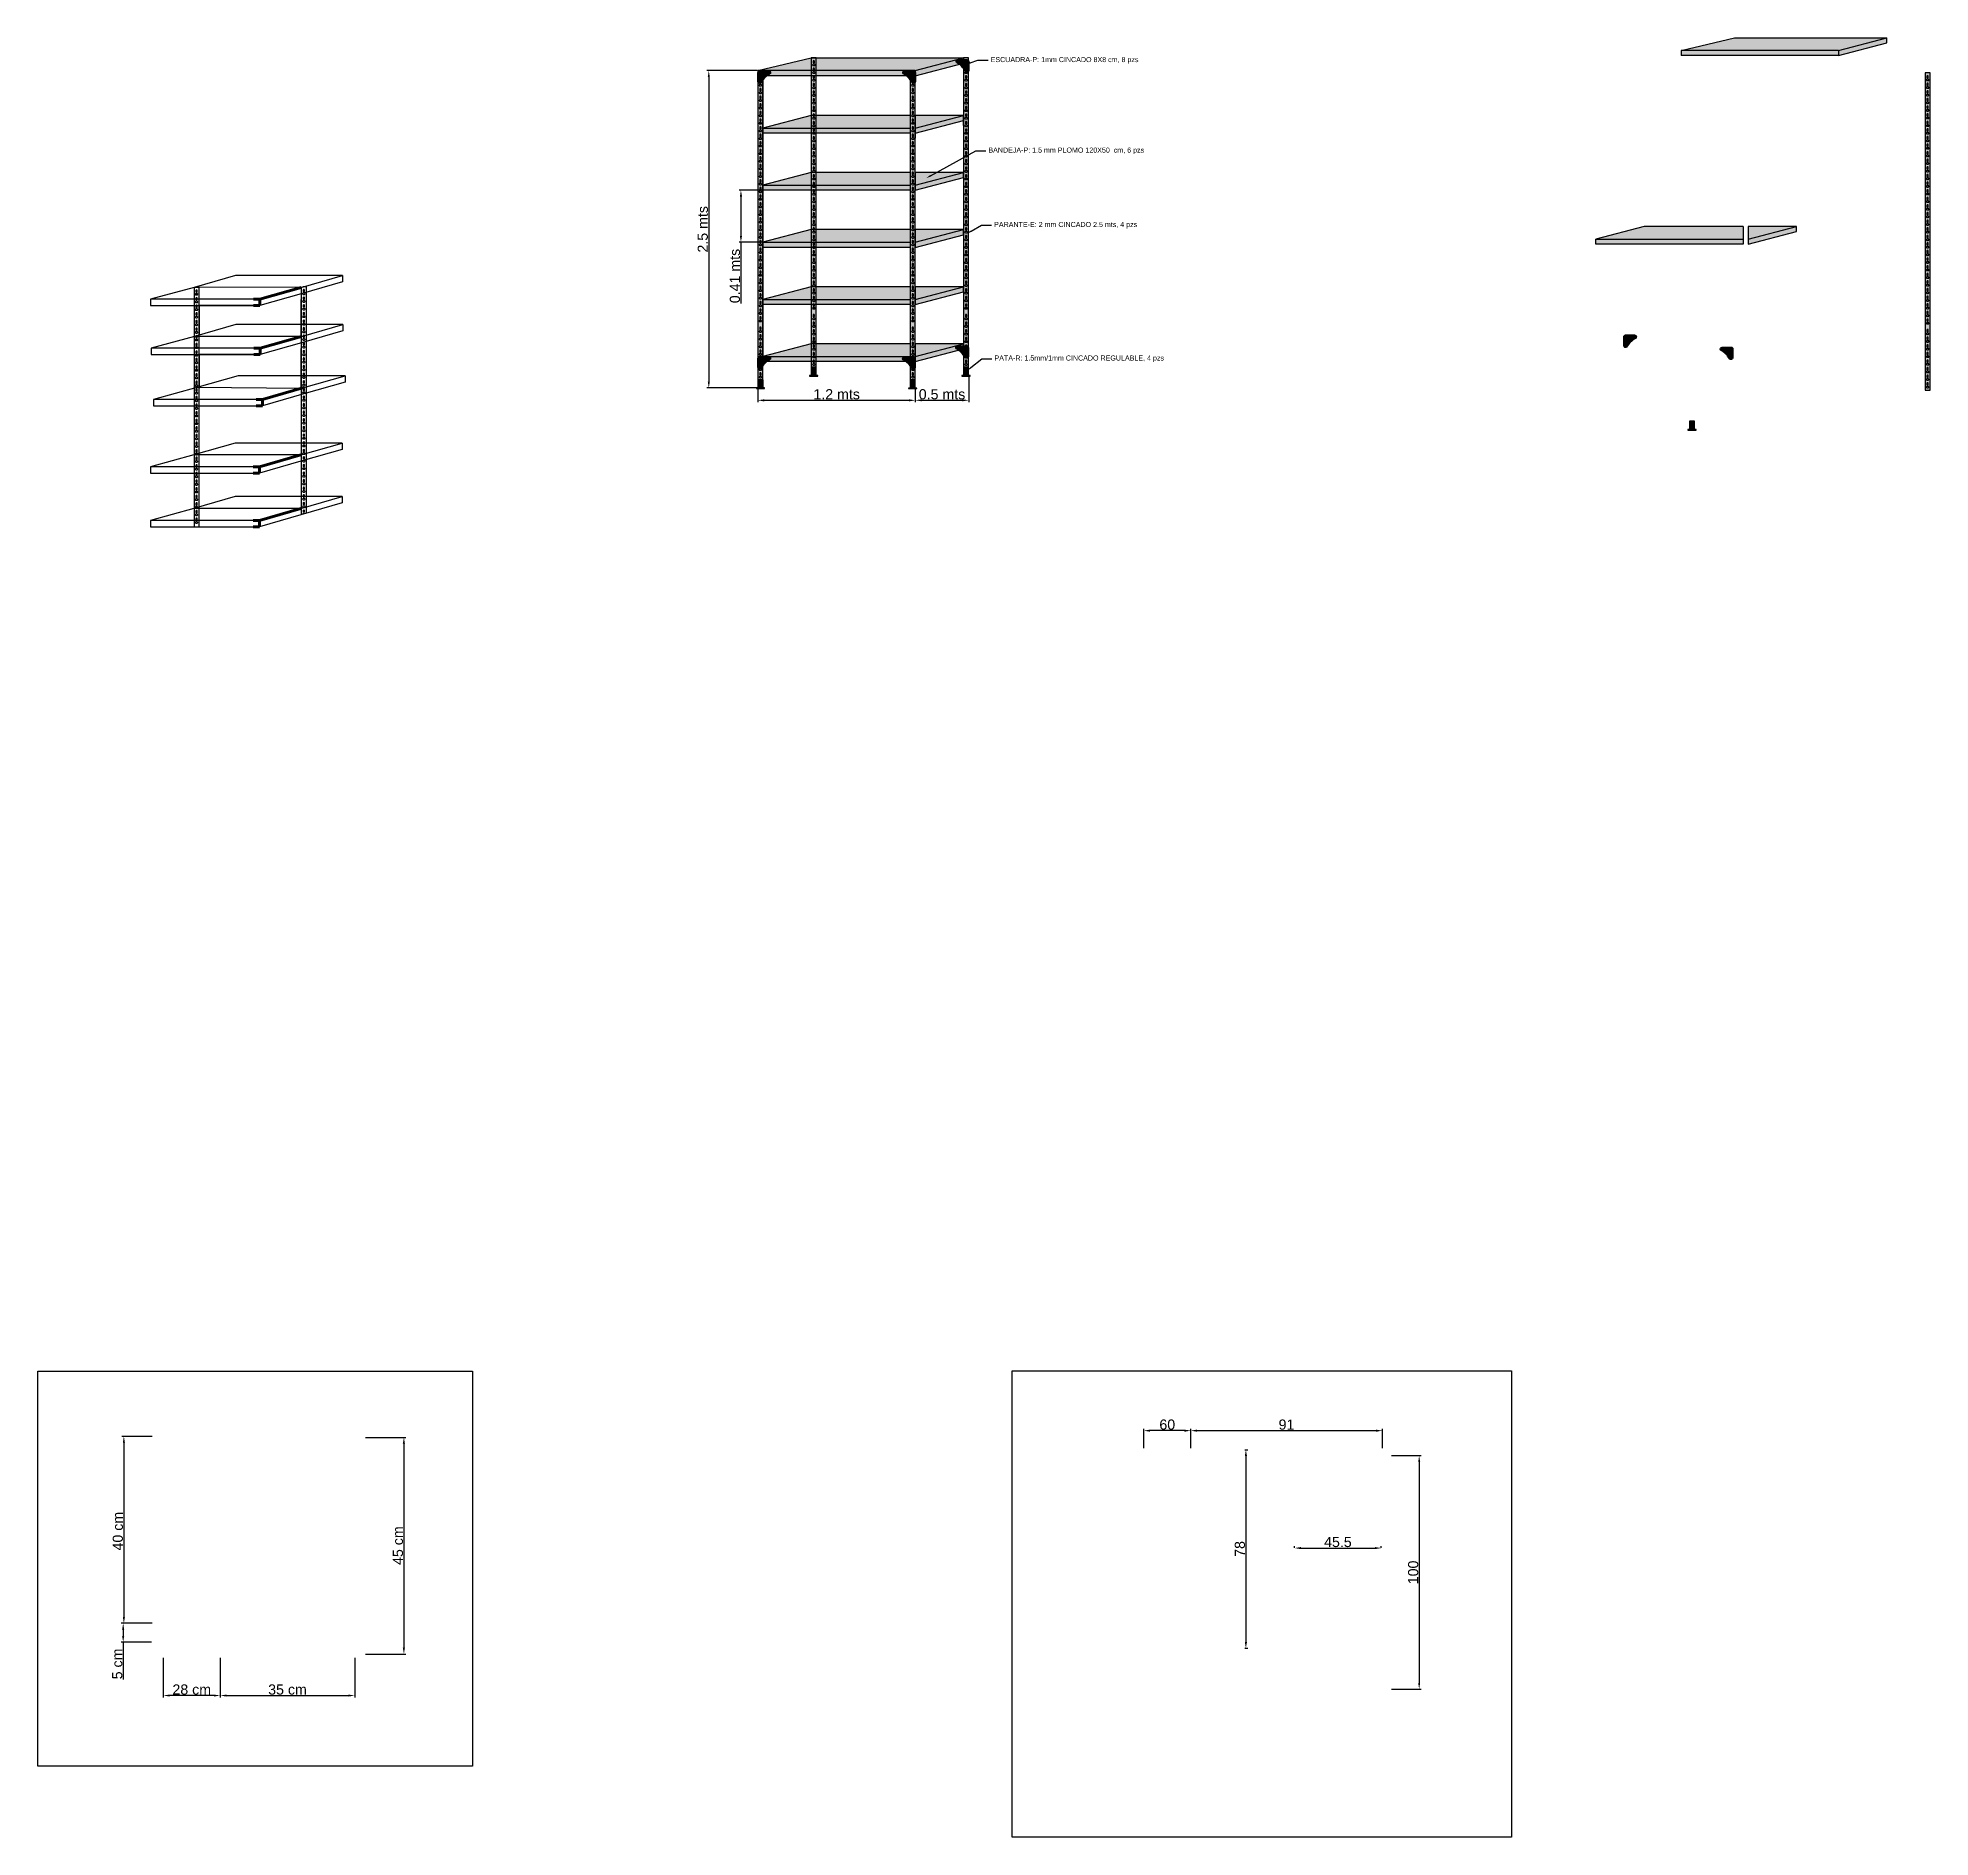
# Model space of a CAD drawing. Header units: millimetres. Extents: x 6614975 to 6624097, y 8742145 to 8746891.
# Drawn here: x 6620366 to 6621856, y 8743451 to 8744869 of the extents above; entities that cross this region are included whole.
import ezdxf
from ezdxf import colors
from ezdxf.entities.mleader import LeaderData, LeaderLine
from ezdxf.math import Vec2, Vec3

# ---------------------------------------------------------------- set-up
doc = ezdxf.new("R2010")
doc.units = ezdxf.units.MM
doc.header["$XCLIPFRAME"] = 2
doc.styles.get("Standard").update_dxf_attribs({"font": 'arial.ttf'})
doc.dimstyles.new('ISO-25', dxfattribs={"dimtxt": 8, "dimasz": 5, "dimexe": 1.5, "dimexo": 0.625, "dimtad": 1, "dimtxsty": 'Standard', "dimcen": 2.5, "dimclrd": 1, "dimclre": 1, "dimclrt": 143, "dimadec": 0, "dimazin": 0, "dimtfac": 1, "dimtmove": 0, "dimatfit": 3, "dimfxl": 1, "dimarcsym": 0})
picture_1 = doc.add_image_def('image1.jpg', size_in_pixel=(638, 580))
picture_2 = doc.add_image_def('image2.jpg', size_in_pixel=(638, 596))

msp = doc.modelspace()

# ---------------------------------------------------------------- blocks, each defined once
blk = doc.blocks.new('*D119')
at = {"color": 1, "lineweight": -2, "transparency": 16777216}
for p, q in [((6620456.1, 8743766.8), (6620432.2, 8743766.8)), ((6620456.1, 8743619.5), (6620432.2, 8743619.5))]:
    blk.add_line(p, q, dxfattribs=at)
at = {"color": 1, "linetype": 'Continuous', "lineweight": -2, "transparency": 16777216}
blk.add_line((6620433.7, 8743761.8), (6620433.7, 8743624.5), dxfattribs=at)
at = {"color": 1, "transparency": 16777216}
for points in [[(6620432.9, 8743761.8), (6620434.6, 8743761.8), (6620433.7, 8743766.8)], [(6620432.9, 8743624.5), (6620434.6, 8743624.5), (6620433.7, 8743619.5)]]:
    blk.add_solid(points, dxfattribs=at)
at = {"layer": 'Defpoints', "color": 0, "transparency": 16777216}
for p in [(6620456.7, 8743766.8), (6620433.7, 8743619.5), (6620456.7, 8743619.5)]:
    blk.add_point(p, dxfattribs=at)
at = {"color": 143, "transparency": 16777216, "insert": (6620429, 8743692.1), "char_height": 8, "attachment_point": 5, "rotation": 90}
blk.add_mtext('40 cm', dxfattribs=at)
blk = doc.blocks.new('*D120')
at = {"color": 1, "lineweight": -2, "transparency": 16777216}
for p, q in [((6620464.8, 8743592.2), (6620464.8, 8743561.1)), ((6620509.6, 8743592.2), (6620509.6, 8743561.1))]:
    blk.add_line(p, q, dxfattribs=at)
at = {"color": 1, "linetype": 'Continuous', "lineweight": -2, "transparency": 16777216}
blk.add_line((6620504.6, 8743562.6), (6620469.8, 8743562.6), dxfattribs=at)
at = {"color": 1, "transparency": 16777216}
for points in [[(6620469.8, 8743563.4), (6620469.8, 8743561.8), (6620464.8, 8743562.6)], [(6620504.6, 8743563.4), (6620504.6, 8743561.8), (6620509.6, 8743562.6)]]:
    blk.add_solid(points, dxfattribs=at)
at = {"layer": 'Defpoints', "color": 0, "transparency": 16777216}
for p in [(6620464.8, 8743592.9), (6620509.6, 8743592.9), (6620464.8, 8743562.6)]:
    blk.add_point(p, dxfattribs=at)
at = {"color": 143, "transparency": 16777216, "insert": (6620487.2, 8743567.3), "char_height": 8, "attachment_point": 5}
blk.add_mtext('28 cm', dxfattribs=at)
blk = doc.blocks.new('*D121')
at = {"color": 1, "lineweight": -2, "transparency": 16777216}
for p, q in [((6620509.6, 8743592.2), (6620509.6, 8743561.1)), ((6620615.6, 8743592.2), (6620615.6, 8743561.1))]:
    blk.add_line(p, q, dxfattribs=at)
at = {"color": 1, "linetype": 'Continuous', "lineweight": -2, "transparency": 16777216}
blk.add_line((6620514.6, 8743562.6), (6620610.6, 8743562.6), dxfattribs=at)
at = {"color": 1, "transparency": 16777216}
for points in [[(6620514.6, 8743563.4), (6620514.6, 8743561.8), (6620509.6, 8743562.6)], [(6620610.6, 8743563.4), (6620610.6, 8743561.8), (6620615.6, 8743562.6)]]:
    blk.add_solid(points, dxfattribs=at)
at = {"layer": 'Defpoints', "color": 0, "transparency": 16777216}
for p in [(6620509.6, 8743592.9), (6620615.6, 8743592.9), (6620615.6, 8743562.6)]:
    blk.add_point(p, dxfattribs=at)
at = {"color": 143, "transparency": 16777216, "insert": (6620562.6, 8743567.3), "char_height": 8, "attachment_point": 5}
blk.add_mtext('35 cm', dxfattribs=at)
blk = doc.blocks.new('*D122')
at = {"color": 1, "lineweight": -2, "transparency": 16777216}
for p, q in [((6620456.1, 8743619.5), (6620431.7, 8743619.5)), ((6620455.5, 8743604.6), (6620431.7, 8743604.6))]:
    blk.add_line(p, q, dxfattribs=at)
at = {"color": 1, "linetype": 'Continuous', "lineweight": -2, "transparency": 16777216}
for p, q in [((6620433.2, 8743614.5), (6620433.2, 8743609.6)), ((6620433.2, 8743604.6), (6620433.2, 8743575.3))]:
    blk.add_line(p, q, dxfattribs=at)
at = {"color": 1, "transparency": 16777216}
for points in [[(6620432.3, 8743614.5), (6620434, 8743614.5), (6620433.2, 8743619.5)], [(6620432.3, 8743609.6), (6620434, 8743609.6), (6620433.2, 8743604.6)]]:
    blk.add_solid(points, dxfattribs=at)
at = {"layer": 'Defpoints', "color": 0, "transparency": 16777216}
for p in [(6620456.7, 8743619.5), (6620433.2, 8743604.6), (6620456.1, 8743604.6)]:
    blk.add_point(p, dxfattribs=at)
at = {"color": 143, "transparency": 16777216, "insert": (6620428.5, 8743587.5), "char_height": 8, "attachment_point": 5, "rotation": 90}
blk.add_mtext('5 cm', dxfattribs=at)
blk = doc.blocks.new('*D123')
at = {"color": 1, "lineweight": -2, "transparency": 16777216}
for p, q in [((6620623.9, 8743766), (6620655.8, 8743766)), ((6620623.9, 8743595.3), (6620655.8, 8743595.3))]:
    blk.add_line(p, q, dxfattribs=at)
at = {"color": 1, "linetype": 'Continuous', "lineweight": -2, "transparency": 16777216}
blk.add_line((6620654.3, 8743761), (6620654.3, 8743600.3), dxfattribs=at)
at = {"color": 1, "transparency": 16777216}
for points in [[(6620653.4, 8743761), (6620655.1, 8743761), (6620654.3, 8743766)], [(6620653.4, 8743600.3), (6620655.1, 8743600.3), (6620654.3, 8743595.3)]]:
    blk.add_solid(points, dxfattribs=at)
at = {"layer": 'Defpoints', "color": 0, "transparency": 16777216}
for p in [(6620623.3, 8743766), (6620623.3, 8743595.3), (6620654.3, 8743595.3)]:
    blk.add_point(p, dxfattribs=at)
at = {"color": 143, "transparency": 16777216, "insert": (6620649.6, 8743680.7), "char_height": 8, "attachment_point": 5, "rotation": 90}
blk.add_mtext('45 cm', dxfattribs=at)
blk = doc.blocks.new('UNION-R')
at = {"true_color": 0x939598}
h = blk.add_hatch(color=252, dxfattribs=at)
h.dxf.hatch_style = 1
h.paths.add_polyline_path([(-8.1, 0.4, 0.631348), (-9.2, -2, -0.142591), (-2.3, -8.8, 0.79062), (0.4, -8.1), (0.4, -1, 0.414), (-1, 0.4)])
h.paths.add_polyline_path([(-1.3, -0.7, -1), (-0.1, -0.7, -1)], flags=16)
h.paths.add_polyline_path([(-7.4, -1.4), (-8.2, -1.4, -0.736995), (-8.2, -0.6), (-7.4, -0.6, -1)], flags=16)
h.paths.add_polyline_path([(-0.6, -7.4), (-0.6, -8.3, -1), (-1.5, -8.3), (-1.5, -7.4, -0.736995)], flags=16)
at = {"true_color": 0xffffff}
h = blk.add_hatch(color=7, dxfattribs=at)
h.dxf.hatch_style = 1
h.paths.add_polyline_path([(-8.1, 0.4, 0.631348), (-9.2, -2, -0.142591), (-2.3, -8.8, 0.79062), (0.4, -8.1), (0.4, -1, 0.414), (-1, 0.4)])
h.paths.add_polyline_path([(-7.4, -1.4), (-8.2, -1.4, -0.736995), (-8.2, -0.6), (-7.4, -0.6, -1)], flags=16)
h.paths.add_polyline_path([(-0.1, -0.7, -1), (-1.3, -0.7, -1)], flags=16)
h.paths.add_polyline_path([(-0.6, -7.4), (-0.6, -8.3, -1), (-1.5, -8.3), (-1.5, -7.4, -0.736995)], flags=16)
for points in [[(0.4, -8.1, -0.79062), (-2.3, -8.8, 0.142591), (-9.2, -2, -0.631348), (-8.1, 0.4), (-1, 0.4, -0.414214), (0.4, -1), (0.4, -8.1)], [(-7.4, -0.6, -1), (-7.4, -1.4), (-8.2, -1.4, -0.736995), (-8.2, -0.6), (-7.4, -0.6)], [(-0.6, -8.3, -1), (-1.5, -8.3), (-1.5, -7.4, -0.736995), (-0.6, -7.4), (-0.6, -8.3)]]:
    blk.add_lwpolyline(points, format="xyb")
blk.add_circle((-0.7, -0.7), 0.581)
blk = doc.blocks.new('*D164')
at = {"color": 1, "lineweight": -2, "transparency": 16777216}
for p, q in [((6620932.4, 8744842.7), (6620892.9, 8744842.7)), ((6620932.4, 8744592.7), (6620892.9, 8744592.7))]:
    blk.add_line(p, q, dxfattribs=at)
at = {"color": 1, "linetype": 'Continuous', "lineweight": -2, "transparency": 16777216}
blk.add_line((6620894.4, 8744837.7), (6620894.4, 8744597.7), dxfattribs=at)
at = {"color": 1, "transparency": 16777216}
for points in [[(6620893.6, 8744837.7), (6620895.2, 8744837.7), (6620894.4, 8744842.7)], [(6620893.6, 8744597.7), (6620895.2, 8744597.7), (6620894.4, 8744592.7)]]:
    blk.add_solid(points, dxfattribs=at)
at = {"layer": 'Defpoints', "color": 0, "transparency": 16777216}
for p in [(6620933, 8744842.7), (6620894.4, 8744592.7), (6620933, 8744592.7)]:
    blk.add_point(p, dxfattribs=at)
at = {"color": 143, "transparency": 16777216, "insert": (6620889.7, 8744717.7), "char_height": 8, "attachment_point": 5, "rotation": 90}
blk.add_mtext('2.5 mts', dxfattribs=at)
blk = doc.blocks.new('*D165')
at = {"color": 1, "lineweight": -2, "transparency": 16777216}
for p, q in [((6620933.1, 8744592.1), (6620933.1, 8744581.5)), ((6621057, 8744592.1), (6621057, 8744581.5))]:
    blk.add_line(p, q, dxfattribs=at)
at = {"color": 1, "linetype": 'Continuous', "lineweight": -2, "transparency": 16777216}
blk.add_line((6620938.1, 8744583), (6621052, 8744583), dxfattribs=at)
at = {"color": 1, "transparency": 16777216}
for points in [[(6620938.1, 8744583.8), (6620938.1, 8744582.1), (6620933.1, 8744583)], [(6621052, 8744583.8), (6621052, 8744582.1), (6621057, 8744583)]]:
    blk.add_solid(points, dxfattribs=at)
at = {"layer": 'Defpoints', "color": 0, "transparency": 16777216}
for p in [(6620933.1, 8744592.7), (6621057, 8744592.7), (6621057, 8744583)]:
    blk.add_point(p, dxfattribs=at)
at = {"color": 143, "transparency": 16777216, "insert": (6620995.1, 8744587.7), "char_height": 8, "attachment_point": 5}
blk.add_mtext('1.2 mts', dxfattribs=at)
blk = doc.blocks.new('*D166')
at = {"color": 1, "lineweight": -2, "transparency": 16777216}
for p, q in [((6621099.1, 8744602.1), (6621099.1, 8744581.5)), ((6621057, 8744592.1), (6621057, 8744581.5))]:
    blk.add_line(p, q, dxfattribs=at)
at = {"color": 1, "linetype": 'Continuous', "lineweight": -2, "transparency": 16777216}
blk.add_line((6621062, 8744583), (6621094.1, 8744583), dxfattribs=at)
at = {"color": 1, "transparency": 16777216}
for points in [[(6621062, 8744583.8), (6621062, 8744582.2), (6621057, 8744583)], [(6621094.1, 8744583.8), (6621094.1, 8744582.2), (6621099.1, 8744583)]]:
    blk.add_solid(points, dxfattribs=at)
at = {"layer": 'Defpoints', "color": 0, "transparency": 16777216}
for p in [(6621099.1, 8744602.7), (6621057, 8744592.7), (6621099.1, 8744583)]:
    blk.add_point(p, dxfattribs=at)
at = {"color": 143, "transparency": 16777216, "insert": (6621078.1, 8744587.7), "char_height": 8, "attachment_point": 5}
blk.add_mtext('0.5 mts', dxfattribs=at)
blk = doc.blocks.new('*D167')
at = {"color": 1, "lineweight": -2, "transparency": 16777216}
for p, q in [((6620936.4, 8744748.5), (6620918.2, 8744748.5)), ((6620936.4, 8744707.5), (6620918.2, 8744707.5))]:
    blk.add_line(p, q, dxfattribs=at)
at = {"color": 1, "linetype": 'Continuous', "lineweight": -2, "transparency": 16777216}
for p, q in [((6620919.7, 8744743.5), (6620919.7, 8744712.5)), ((6620919.7, 8744707.5), (6620919.7, 8744659.3))]:
    blk.add_line(p, q, dxfattribs=at)
at = {"color": 1, "transparency": 16777216}
for points in [[(6620918.9, 8744743.5), (6620920.6, 8744743.5), (6620919.7, 8744748.5)], [(6620918.9, 8744712.5), (6620920.6, 8744712.5), (6620919.7, 8744707.5)]]:
    blk.add_solid(points, dxfattribs=at)
at = {"layer": 'Defpoints', "color": 0, "transparency": 16777216}
for p in [(6620937, 8744748.5), (6620919.7, 8744707.5), (6620937, 8744707.5)]:
    blk.add_point(p, dxfattribs=at)
at = {"color": 143, "transparency": 16777216, "insert": (6620915, 8744680.9), "char_height": 8, "attachment_point": 5, "rotation": 90}
blk.add_mtext('0.41 mts', dxfattribs=at)
blk = doc.blocks.new('*D173')
at = {"color": 1, "lineweight": -2, "transparency": 16777216}
for p, q in [((6621274, 8743757.4), (6621274, 8743772.8)), ((6621424.9, 8743757.4), (6621424.9, 8743772.8))]:
    blk.add_line(p, q, dxfattribs=at)
at = {"color": 1, "linetype": 'Continuous', "lineweight": -2, "transparency": 16777216}
blk.add_line((6621279, 8743771.3), (6621419.9, 8743771.3), dxfattribs=at)
at = {"color": 1, "transparency": 16777216}
for points in [[(6621279, 8743772.1), (6621279, 8743770.4), (6621274, 8743771.3)], [(6621419.9, 8743772.1), (6621419.9, 8743770.4), (6621424.9, 8743771.3)]]:
    blk.add_solid(points, dxfattribs=at)
at = {"layer": 'Defpoints', "color": 0, "transparency": 16777216}
for p in [(6621424.9, 8743771.3), (6621274, 8743756.8), (6621424.9, 8743756.8)]:
    blk.add_point(p, dxfattribs=at)
at = {"color": 143, "transparency": 16777216, "insert": (6621349.4, 8743776), "char_height": 8, "attachment_point": 5}
blk.add_mtext('91', dxfattribs=at)
blk = doc.blocks.new('*D174')
at = {"color": 1, "lineweight": -2, "transparency": 16777216}
for p, q in [((6621432.1, 8743751.6), (6621455.4, 8743751.6)), ((6621432.1, 8743567.6), (6621455.4, 8743567.6))]:
    blk.add_line(p, q, dxfattribs=at)
at = {"color": 1, "linetype": 'Continuous', "lineweight": -2, "transparency": 16777216}
blk.add_line((6621453.9, 8743746.6), (6621453.9, 8743572.6), dxfattribs=at)
at = {"color": 1, "transparency": 16777216}
for points in [[(6621453.1, 8743746.6), (6621454.7, 8743746.6), (6621453.9, 8743751.6)], [(6621453.1, 8743572.6), (6621454.7, 8743572.6), (6621453.9, 8743567.6)]]:
    blk.add_solid(points, dxfattribs=at)
at = {"layer": 'Defpoints', "color": 0, "transparency": 16777216}
for p in [(6621431.5, 8743751.6), (6621431.5, 8743567.6), (6621453.9, 8743567.6)]:
    blk.add_point(p, dxfattribs=at)
at = {"color": 143, "transparency": 16777216, "insert": (6621449.2, 8743659.6), "char_height": 8, "attachment_point": 5, "rotation": 90}
blk.add_mtext('100', dxfattribs=at)
blk = doc.blocks.new('*D175')
at = {"color": 1, "lineweight": -2, "transparency": 16777216}
for p, q in [((6621316.7, 8743756.3), (6621318.9, 8743756.3)), ((6621316.7, 8743599.8), (6621318.9, 8743599.8))]:
    blk.add_line(p, q, dxfattribs=at)
at = {"color": 1, "linetype": 'Continuous', "lineweight": -2, "transparency": 16777216}
blk.add_line((6621317.4, 8743751.3), (6621317.4, 8743604.8), dxfattribs=at)
at = {"color": 1, "transparency": 16777216}
for points in [[(6621316.6, 8743751.3), (6621318.3, 8743751.3), (6621317.4, 8743756.3)], [(6621316.6, 8743604.8), (6621318.3, 8743604.8), (6621317.4, 8743599.8)]]:
    blk.add_solid(points, dxfattribs=at)
at = {"layer": 'Defpoints', "color": 0, "transparency": 16777216}
for p in [(6621316, 8743756.3), (6621316, 8743599.8), (6621317.4, 8743599.8)]:
    blk.add_point(p, dxfattribs=at)
at = {"color": 143, "transparency": 16777216, "insert": (6621312.7, 8743678.1), "char_height": 8, "attachment_point": 5, "rotation": 90}
blk.add_mtext('78', dxfattribs=at)
blk = doc.blocks.new('*D176')
at = {"color": 1, "lineweight": -2, "transparency": 16777216}
for p, q in [((6621355.8, 8743678.9), (6621355.8, 8743680.3)), ((6621424, 8743678.9), (6621424, 8743680.3))]:
    blk.add_line(p, q, dxfattribs=at)
at = {"color": 1, "linetype": 'Continuous', "lineweight": -2, "transparency": 16777216}
blk.add_line((6621360.8, 8743678.8), (6621419, 8743678.8), dxfattribs=at)
at = {"color": 1, "transparency": 16777216}
for points in [[(6621360.8, 8743679.6), (6621360.8, 8743677.9), (6621355.8, 8743678.8)], [(6621419, 8743679.6), (6621419, 8743677.9), (6621424, 8743678.8)]]:
    blk.add_solid(points, dxfattribs=at)
at = {"layer": 'Defpoints', "color": 0, "transparency": 16777216}
for p in [(6621355.8, 8743678.3), (6621424, 8743678.8), (6621424, 8743678.3)]:
    blk.add_point(p, dxfattribs=at)
at = {"color": 143, "transparency": 16777216, "insert": (6621389.9, 8743683.5), "char_height": 8, "attachment_point": 5}
blk.add_mtext('45.5', dxfattribs=at)
blk = doc.blocks.new('*D177')
at = {"color": 1, "lineweight": -2, "transparency": 16777216}
for p, q in [((6621237, 8743757.4), (6621237, 8743772.8)), ((6621274, 8743757.4), (6621274, 8743772.8))]:
    blk.add_line(p, q, dxfattribs=at)
at = {"color": 1, "linetype": 'Continuous', "lineweight": -2, "transparency": 16777216}
blk.add_line((6621269, 8743771.3), (6621242, 8743771.3), dxfattribs=at)
at = {"color": 1, "transparency": 16777216}
for points in [[(6621242, 8743772.1), (6621242, 8743770.4), (6621237, 8743771.3)], [(6621269, 8743772.1), (6621269, 8743770.4), (6621274, 8743771.3)]]:
    blk.add_solid(points, dxfattribs=at)
at = {"layer": 'Defpoints', "color": 0, "transparency": 16777216}
for p in [(6621237, 8743771.3), (6621237, 8743756.8), (6621274, 8743756.8)]:
    blk.add_point(p, dxfattribs=at)
at = {"color": 143, "transparency": 16777216, "insert": (6621255.5, 8743776), "char_height": 8, "attachment_point": 5}
blk.add_mtext('60', dxfattribs=at)

# ---------------------------------------------------------------- dimensions: what is measured, and where the dimension line sits
at = {"color": 7, "true_color": 0xffffff}
for base, p1, p2, text, picture, middle in [((6620894.414, 8744592.677), (6620933.046, 8744842.677), (6620933.046, 8744592.677), '2.5 mts', '*D164', (6620889.705, 8744717.677)), ((6620919.743, 8744707.477), (6620937.046, 8744748.477), (6620937.046, 8744707.477), '0.<> mts', '*D167', (6620915.034, 8744680.87)), ((6621317.426, 8743599.845), (6621316.03, 8743756.319), (6621316.03, 8743599.845), '78', '*D175', (6621312.717, 8743678.082)), ((6621453.914, 8743567.618), (6621431.475, 8743751.646), (6621431.475, 8743567.618), '100', '*D174', (6621449.205, 8743659.632))]:
    dim = msp.add_linear_dim(base=base, p1=p1, p2=p2, angle=90, text=text, dimstyle='ISO-25', dxfattribs=at)
    dim.commit()
    dim.dimension.update_dxf_attribs({"geometry": picture, "text_midpoint": middle})
for base, p1, p2, text, picture, middle in [((6621099.069, 8744582.985), (6621057.046, 8744592.742), (6621099.069, 8744602.677), '0.5 mts', '*D166', (6621078.057, 8744587.695)), ((6621057.046, 8744582.98), (6620933.117, 8744592.742), (6621057.046, 8744592.742), '1.2 mts', '*D165', (6620995.081, 8744587.686)), ((6621237.022, 8743771.267), (6621273.96, 8743756.785), (6621237.022, 8743756.785), '60', '*D177', (6621255.491, 8743775.977)), ((6621424.931, 8743771.267), (6621273.96, 8743756.785), (6621424.931, 8743756.785), '91', '*D173', (6621349.446, 8743775.977)), ((6621424.005, 8743678.781), (6621355.761, 8743678.315), (6621424.005, 8743678.315), '45.5', '*D176', (6621389.883, 8743683.474))]:
    dim = msp.add_linear_dim(base=base, p1=p1, p2=p2, text=text, dimstyle='ISO-25', dxfattribs=at)
    dim.commit()
    dim.dimension.update_dxf_attribs({"geometry": picture, "text_midpoint": middle})
at = {"color": 244, "true_color": 0x991b1e}
dim = msp.add_linear_dim(base=(6620433.734, 8743619.512), p1=(6620456.748, 8743766.849), p2=(6620456.748, 8743619.512), angle=90, text='40 cm', dimstyle='ISO-25', dxfattribs=at)
dim.commit()
dim.dimension.update_dxf_attribs({"geometry": '*D119', "text_midpoint": (6620433.734, 8743692.146), "dimtype": 160})
for base, p1, p2, text, picture, middle in [((6620654.279, 8743595.329), (6620623.323, 8743765.996), (6620623.323, 8743595.329), '45 cm', '*D123', (6620654.279, 8743680.662)), ((6620433.179, 8743604.615), (6620456.748, 8743619.512), (6620456.123, 8743604.615), '5 cm', '*D122', (6620433.179, 8743587.473))]:
    dim = msp.add_linear_dim(base=base, p1=p1, p2=p2, angle=90, text=text, dimstyle='ISO-25')
    dim.commit()
    dim.dimension.update_dxf_attribs({"geometry": picture, "text_midpoint": middle, "dimtype": 160})
for base, p2, text, picture, middle in [((6620464.769, 8743562.611), (6620464.769, 8743592.873), '28 cm', '*D120', (6620487.17, 8743562.611)), ((6620615.581, 8743562.611), (6620615.581, 8743592.873), '35 cm', '*D121', (6620562.576, 8743562.611))]:
    dim = msp.add_linear_dim(base=base, p1=(6620509.571, 8743592.873), p2=p2, text=text, dimstyle='ISO-25')
    dim.commit()
    dim.dimension.update_dxf_attribs({"geometry": picture, "text_midpoint": middle, "dimtype": 160})

# ---------------------------------------------------------------- hatches: boundary and pattern name
at = {"true_color": 0x636466}
h = msp.add_hatch(color=251, dxfattribs=at)
h.dxf.hatch_style = 1
h.paths.add_polyline_path([(6621822.144, 8744868.54), (6621702.168, 8744868.54), (6621660.144, 8744858.54), (6621784.144, 8744858.54)])
h = msp.add_hatch(color=251, dxfattribs=at)
h.dxf.hatch_style = 1
h.paths.add_polyline_path([(6621822.144, 8744868.54), (6621784.144, 8744858.54), (6621784.144, 8744854.54), (6621822.144, 8744864.54)])
h = msp.add_hatch(color=251, dxfattribs=at)
h.dxf.hatch_style = 1
h.paths.add_polyline_path([(6621784.144, 8744858.54), (6621660.144, 8744858.54), (6621660.144, 8744854.54), (6621784.144, 8744854.54)])
h = msp.add_hatch(color=251, dxfattribs=at)
h.dxf.hatch_style = 1
h.paths.add_polyline_path([(6621095.046, 8744852.677), (6620975.07, 8744852.677), (6620933.046, 8744842.677), (6621057.046, 8744842.677)])
at = {"true_color": 0x939598}
h = msp.add_hatch(color=252, dxfattribs=at)
h.dxf.hatch_style = 1
h.paths.add_polyline_path([(6620937.046, 8744592.677), (6620937.046, 8744642.677), (6620937.046, 8744842.677), (6620933.046, 8744842.677), (6620933.046, 8744642.677), (6620933.046, 8744592.677)])
h.paths.add_polyline_path([(6620934.546, 8744594.677, -1), (6620934.546, 8744595.677), (6620935.546, 8744595.677, -1), (6620935.546, 8744594.677)], flags=16)
h.paths.add_polyline_path([(6620934.546, 8744597.177), (6620934.546, 8744598.177, -1), (6620935.546, 8744598.177), (6620935.546, 8744597.177, -1)], flags=16)
h.paths.add_polyline_path([(6620934.546, 8744600.677, -1), (6620934.546, 8744601.677), (6620935.546, 8744601.677, -1), (6620935.546, 8744600.677)], flags=16)
h.paths.add_polyline_path([(6620934.546, 8744603.177), (6620934.546, 8744604.177, -1), (6620935.546, 8744604.177), (6620935.546, 8744603.177, -1)], flags=16)
h.paths.add_polyline_path([(6620934.546, 8744606.677, -1), (6620934.546, 8744607.677), (6620935.546, 8744607.677, -1), (6620935.546, 8744606.677)], flags=16)
h.paths.add_polyline_path([(6620934.546, 8744609.177), (6620934.546, 8744610.177, -1), (6620935.546, 8744610.177), (6620935.546, 8744609.177, -1)], flags=16)
h.paths.add_polyline_path([(6620934.546, 8744612.677, -1), (6620934.546, 8744613.677), (6620935.546, 8744613.677, -1), (6620935.546, 8744612.677)], flags=16)
h.paths.add_polyline_path([(6620934.546, 8744615.177), (6620934.546, 8744616.177, -1), (6620935.546, 8744616.177), (6620935.546, 8744615.177, -1)], flags=16)
h.paths.add_polyline_path([(6620934.546, 8744618.677, -1), (6620934.546, 8744619.677), (6620935.546, 8744619.677, -1), (6620935.546, 8744618.677)], flags=16)
h.paths.add_polyline_path([(6620934.546, 8744621.177), (6620934.546, 8744622.177, -1), (6620935.546, 8744622.177), (6620935.546, 8744621.177, -1)], flags=16)
h.paths.add_polyline_path([(6620934.546, 8744624.677, -1), (6620934.546, 8744625.677), (6620935.546, 8744625.677, -1), (6620935.546, 8744624.677)], flags=16)
h.paths.add_polyline_path([(6620934.546, 8744627.177), (6620934.546, 8744628.177, -1), (6620935.546, 8744628.177), (6620935.546, 8744627.177, -1)], flags=16)
h.paths.add_polyline_path([(6620934.546, 8744630.677, -1), (6620934.546, 8744631.677), (6620935.546, 8744631.677, -1), (6620935.546, 8744630.677)], flags=16)
h.paths.add_polyline_path([(6620934.546, 8744633.177), (6620934.546, 8744634.177, -1), (6620935.546, 8744634.177), (6620935.546, 8744633.177, -1)], flags=16)
h.paths.add_polyline_path([(6620934.546, 8744636.677, -1), (6620934.546, 8744637.677), (6620935.546, 8744637.677, -1), (6620935.546, 8744636.677)], flags=16)
h.paths.add_polyline_path([(6620934.546, 8744639.177), (6620934.546, 8744640.177, -1), (6620935.546, 8744640.177), (6620935.546, 8744639.177, -1)], flags=16)
h.paths.add_polyline_path([(6620934.546, 8744644.947, -1), (6620934.546, 8744645.947), (6620935.546, 8744645.947, -1), (6620935.546, 8744644.947)], flags=16)
h.paths.add_polyline_path([(6620934.546, 8744647.447), (6620934.546, 8744648.447, -1), (6620935.546, 8744648.447), (6620935.546, 8744647.447, -1)], flags=16)
h.paths.add_polyline_path([(6620934.546, 8744650.947, -1), (6620934.546, 8744651.947), (6620935.546, 8744651.947, -1), (6620935.546, 8744650.947)], flags=16)
h.paths.add_polyline_path([(6620934.546, 8744653.447), (6620934.546, 8744654.447, -1), (6620935.546, 8744654.447), (6620935.546, 8744653.447, -1)], flags=16)
h.paths.add_polyline_path([(6620934.546, 8744656.947, -1), (6620934.546, 8744657.947), (6620935.546, 8744657.947, -1), (6620935.546, 8744656.947)], flags=16)
h.paths.add_polyline_path([(6620934.546, 8744659.447), (6620934.546, 8744660.447, -1), (6620935.546, 8744660.447), (6620935.546, 8744659.447, -1)], flags=16)
h.paths.add_polyline_path([(6620934.546, 8744662.947, -1), (6620934.546, 8744663.947), (6620935.546, 8744663.947, -1), (6620935.546, 8744662.947)], flags=16)
h.paths.add_polyline_path([(6620934.546, 8744665.447), (6620934.546, 8744666.447, -1), (6620935.546, 8744666.447), (6620935.546, 8744665.447, -1)], flags=16)
h.paths.add_polyline_path([(6620934.546, 8744668.947, -1), (6620934.546, 8744669.947), (6620935.546, 8744669.947, -1), (6620935.546, 8744668.947)], flags=16)
h.paths.add_polyline_path([(6620934.546, 8744671.447), (6620934.546, 8744672.447, -1), (6620935.546, 8744672.447), (6620935.546, 8744671.447, -1)], flags=16)
h.paths.add_polyline_path([(6620934.546, 8744674.947, -1), (6620934.546, 8744675.947), (6620935.546, 8744675.947, -1), (6620935.546, 8744674.947)], flags=16)
h.paths.add_polyline_path([(6620934.546, 8744677.447), (6620934.546, 8744678.447, -1), (6620935.546, 8744678.447), (6620935.546, 8744677.447, -1)], flags=16)
h.paths.add_polyline_path([(6620934.546, 8744680.947, -1), (6620934.546, 8744681.947), (6620935.546, 8744681.947, -1), (6620935.546, 8744680.947)], flags=16)
h.paths.add_polyline_path([(6620934.546, 8744683.447), (6620934.546, 8744684.447, -1), (6620935.546, 8744684.447), (6620935.546, 8744683.447, -1)], flags=16)
h.paths.add_polyline_path([(6620934.546, 8744686.947, -1), (6620934.546, 8744687.947), (6620935.546, 8744687.947, -1), (6620935.546, 8744686.947)], flags=16)
h.paths.add_polyline_path([(6620934.546, 8744689.447), (6620934.546, 8744690.447, -1), (6620935.546, 8744690.447), (6620935.546, 8744689.447, -1)], flags=16)
h.paths.add_polyline_path([(6620934.546, 8744692.947, -1), (6620934.546, 8744693.947), (6620935.546, 8744693.947, -1), (6620935.546, 8744692.947)], flags=16)
h.paths.add_polyline_path([(6620934.546, 8744695.447), (6620934.546, 8744696.447, -1), (6620935.546, 8744696.447), (6620935.546, 8744695.447, -1)], flags=16)
h.paths.add_polyline_path([(6620934.546, 8744698.947, -1), (6620934.546, 8744699.947), (6620935.546, 8744699.947, -1), (6620935.546, 8744698.947)], flags=16)
h.paths.add_polyline_path([(6620934.546, 8744701.447), (6620934.546, 8744702.447, -1), (6620935.546, 8744702.447), (6620935.546, 8744701.447, -1)], flags=16)
h.paths.add_polyline_path([(6620934.546, 8744704.947, -1), (6620934.546, 8744705.947), (6620935.546, 8744705.947, -1), (6620935.546, 8744704.947)], flags=16)
h.paths.add_polyline_path([(6620934.546, 8744707.447), (6620934.546, 8744708.447, -1), (6620935.546, 8744708.447), (6620935.546, 8744707.447, -1)], flags=16)
h.paths.add_polyline_path([(6620934.546, 8744710.812, -1), (6620934.546, 8744711.812), (6620935.546, 8744711.812, -1), (6620935.546, 8744710.812)], flags=16)
h.paths.add_polyline_path([(6620934.546, 8744713.312), (6620934.546, 8744714.312, -1), (6620935.546, 8744714.312), (6620935.546, 8744713.312, -1)], flags=16)
h.paths.add_polyline_path([(6620934.546, 8744716.812, -1), (6620934.546, 8744717.812), (6620935.546, 8744717.812, -1), (6620935.546, 8744716.812)], flags=16)
h.paths.add_polyline_path([(6620934.546, 8744719.312), (6620934.546, 8744720.312, -1), (6620935.546, 8744720.312), (6620935.546, 8744719.312, -1)], flags=16)
h.paths.add_polyline_path([(6620934.546, 8744722.812, -1), (6620934.546, 8744723.812), (6620935.546, 8744723.812, -1), (6620935.546, 8744722.812)], flags=16)
h.paths.add_polyline_path([(6620934.546, 8744725.312), (6620934.546, 8744726.312, -1), (6620935.546, 8744726.312), (6620935.546, 8744725.312, -1)], flags=16)
h.paths.add_polyline_path([(6620934.546, 8744728.812, -1), (6620934.546, 8744729.812), (6620935.546, 8744729.812, -1), (6620935.546, 8744728.812)], flags=16)
h.paths.add_polyline_path([(6620934.546, 8744731.312), (6620934.546, 8744732.312, -1), (6620935.546, 8744732.312), (6620935.546, 8744731.312, -1)], flags=16)
h.paths.add_polyline_path([(6620934.546, 8744734.812, -1), (6620934.546, 8744735.812), (6620935.546, 8744735.812, -1), (6620935.546, 8744734.812)], flags=16)
h.paths.add_polyline_path([(6620934.546, 8744737.312), (6620934.546, 8744738.312, -1), (6620935.546, 8744738.312), (6620935.546, 8744737.312, -1)], flags=16)
h.paths.add_polyline_path([(6620934.546, 8744740.812, -1), (6620934.546, 8744741.812), (6620935.546, 8744741.812, -1), (6620935.546, 8744740.812)], flags=16)
h.paths.add_polyline_path([(6620934.546, 8744743.312), (6620934.546, 8744744.312, -1), (6620935.546, 8744744.312), (6620935.546, 8744743.312, -1)], flags=16)
h.paths.add_polyline_path([(6620934.546, 8744746.812, -1), (6620934.546, 8744747.812), (6620935.546, 8744747.812, -1), (6620935.546, 8744746.812)], flags=16)
h.paths.add_polyline_path([(6620934.546, 8744749.312), (6620934.546, 8744750.312, -1), (6620935.546, 8744750.312), (6620935.546, 8744749.312, -1)], flags=16)
h.paths.add_polyline_path([(6620934.546, 8744752.812, -1), (6620934.546, 8744753.812), (6620935.546, 8744753.812, -1), (6620935.546, 8744752.812)], flags=16)
h.paths.add_polyline_path([(6620934.546, 8744755.312), (6620934.546, 8744756.312, -1), (6620935.546, 8744756.312), (6620935.546, 8744755.312, -1)], flags=16)
h.paths.add_polyline_path([(6620934.546, 8744758.812, -1), (6620934.546, 8744759.812), (6620935.546, 8744759.812, -1), (6620935.546, 8744758.812)], flags=16)
h.paths.add_polyline_path([(6620934.546, 8744761.312), (6620934.546, 8744762.312, -1), (6620935.546, 8744762.312), (6620935.546, 8744761.312, -1)], flags=16)
h.paths.add_polyline_path([(6620934.546, 8744764.812, -1), (6620934.546, 8744765.812), (6620935.546, 8744765.812, -1), (6620935.546, 8744764.812)], flags=16)
h.paths.add_polyline_path([(6620934.546, 8744767.312), (6620934.546, 8744768.312, -1), (6620935.546, 8744768.312), (6620935.546, 8744767.312, -1)], flags=16)
h.paths.add_polyline_path([(6620934.546, 8744770.812, -1), (6620934.546, 8744771.812), (6620935.546, 8744771.812, -1), (6620935.546, 8744770.812)], flags=16)
h.paths.add_polyline_path([(6620934.546, 8744773.312), (6620934.546, 8744774.312, -1), (6620935.546, 8744774.312), (6620935.546, 8744773.312, -1)], flags=16)
h.paths.add_polyline_path([(6620934.546, 8744776.812, -1), (6620934.546, 8744777.812), (6620935.546, 8744777.812, -1), (6620935.546, 8744776.812)], flags=16)
h.paths.add_polyline_path([(6620934.546, 8744779.312), (6620934.546, 8744780.312, -1), (6620935.546, 8744780.312), (6620935.546, 8744779.312, -1)], flags=16)
h.paths.add_polyline_path([(6620934.546, 8744782.812, -1), (6620934.546, 8744783.812), (6620935.546, 8744783.812, -1), (6620935.546, 8744782.812)], flags=16)
h.paths.add_polyline_path([(6620934.546, 8744785.312), (6620934.546, 8744786.312, -1), (6620935.546, 8744786.312), (6620935.546, 8744785.312, -1)], flags=16)
h.paths.add_polyline_path([(6620934.546, 8744788.677, -1), (6620934.546, 8744789.677), (6620935.546, 8744789.677, -1), (6620935.546, 8744788.677)], flags=16)
h.paths.add_polyline_path([(6620934.546, 8744791.177), (6620934.546, 8744792.177, -1), (6620935.546, 8744792.177), (6620935.546, 8744791.177, -1)], flags=16)
h.paths.add_polyline_path([(6620934.546, 8744794.677, -1), (6620934.546, 8744795.677), (6620935.546, 8744795.677, -1), (6620935.546, 8744794.677)], flags=16)
h.paths.add_polyline_path([(6620934.546, 8744797.177), (6620934.546, 8744798.177, -1), (6620935.546, 8744798.177), (6620935.546, 8744797.177, -1)], flags=16)
h.paths.add_polyline_path([(6620934.546, 8744800.677, -1), (6620934.546, 8744801.677), (6620935.546, 8744801.677, -1), (6620935.546, 8744800.677)], flags=16)
h.paths.add_polyline_path([(6620934.546, 8744803.177), (6620934.546, 8744804.177, -1), (6620935.546, 8744804.177), (6620935.546, 8744803.177, -1)], flags=16)
h.paths.add_polyline_path([(6620934.546, 8744806.677, -1), (6620934.546, 8744807.677), (6620935.546, 8744807.677, -1), (6620935.546, 8744806.677)], flags=16)
h.paths.add_polyline_path([(6620934.546, 8744809.177), (6620934.546, 8744810.177, -1), (6620935.546, 8744810.177), (6620935.546, 8744809.177, -1)], flags=16)
h.paths.add_polyline_path([(6620934.546, 8744812.677, -1), (6620934.546, 8744813.677), (6620935.546, 8744813.677, -1), (6620935.546, 8744812.677)], flags=16)
h.paths.add_polyline_path([(6620934.546, 8744815.177), (6620934.546, 8744816.177, -1), (6620935.546, 8744816.177), (6620935.546, 8744815.177, -1)], flags=16)
h.paths.add_polyline_path([(6620934.546, 8744818.677, -1), (6620934.546, 8744819.677), (6620935.546, 8744819.677, -1), (6620935.546, 8744818.677)], flags=16)
h.paths.add_polyline_path([(6620934.546, 8744821.177), (6620934.546, 8744822.177, -1), (6620935.546, 8744822.177), (6620935.546, 8744821.177, -1)], flags=16)
h.paths.add_polyline_path([(6620934.546, 8744824.677, -1), (6620934.546, 8744825.677), (6620935.546, 8744825.677, -1), (6620935.546, 8744824.677)], flags=16)
h.paths.add_polyline_path([(6620934.546, 8744827.177), (6620934.546, 8744828.177, -1), (6620935.546, 8744828.177), (6620935.546, 8744827.177, -1)], flags=16)
h.paths.add_polyline_path([(6620934.546, 8744830.677, -1), (6620934.546, 8744831.677), (6620935.546, 8744831.677, -1), (6620935.546, 8744830.677)], flags=16)
h.paths.add_polyline_path([(6620934.546, 8744833.177), (6620934.546, 8744834.177, -1), (6620935.546, 8744834.177), (6620935.546, 8744833.177, -1)], flags=16)
h.paths.add_polyline_path([(6620934.546, 8744836.677, -1), (6620934.546, 8744837.677), (6620935.546, 8744837.677, -1), (6620935.546, 8744836.677)], flags=16)
h.paths.add_polyline_path([(6620934.546, 8744839.177), (6620934.546, 8744840.177, -1), (6620935.546, 8744840.177), (6620935.546, 8744839.177, -1)], flags=16)
at = {"true_color": 0x636466}
h = msp.add_hatch(color=251, dxfattribs=at)
h.dxf.hatch_style = 1
h.paths.add_polyline_path([(6621057.046, 8744842.677), (6620933.046, 8744842.677), (6620933.046, 8744838.677), (6621057.046, 8744838.677)])
at = {"true_color": 0x939598}
h = msp.add_hatch(color=252, dxfattribs=at)
h.dxf.hatch_style = 1
h.paths.add_polyline_path([(6620979.07, 8744602.677), (6620979.07, 8744652.677), (6620979.07, 8744852.677), (6620975.07, 8744852.677), (6620975.07, 8744652.677), (6620975.07, 8744602.677)])
h.paths.add_polyline_path([(6620976.57, 8744604.677, -1), (6620976.57, 8744605.677), (6620977.57, 8744605.677, -1), (6620977.57, 8744604.677)], flags=16)
h.paths.add_polyline_path([(6620976.57, 8744607.177), (6620976.57, 8744608.177, -1), (6620977.57, 8744608.177), (6620977.57, 8744607.177, -1)], flags=16)
h.paths.add_polyline_path([(6620976.57, 8744610.677, -1), (6620976.57, 8744611.677), (6620977.57, 8744611.677, -1), (6620977.57, 8744610.677)], flags=16)
h.paths.add_polyline_path([(6620976.57, 8744613.177), (6620976.57, 8744614.177, -1), (6620977.57, 8744614.177), (6620977.57, 8744613.177, -1)], flags=16)
h.paths.add_polyline_path([(6620976.57, 8744616.677, -1), (6620976.57, 8744617.677), (6620977.57, 8744617.677, -1), (6620977.57, 8744616.677)], flags=16)
h.paths.add_polyline_path([(6620976.57, 8744619.177), (6620976.57, 8744620.177, -1), (6620977.57, 8744620.177), (6620977.57, 8744619.177, -1)], flags=16)
h.paths.add_polyline_path([(6620976.57, 8744622.677, -1), (6620976.57, 8744623.677), (6620977.57, 8744623.677, -1), (6620977.57, 8744622.677)], flags=16)
h.paths.add_polyline_path([(6620976.57, 8744625.177), (6620976.57, 8744626.177, -1), (6620977.57, 8744626.177), (6620977.57, 8744625.177, -1)], flags=16)
h.paths.add_polyline_path([(6620976.57, 8744628.677, -1), (6620976.57, 8744629.677), (6620977.57, 8744629.677, -1), (6620977.57, 8744628.677)], flags=16)
h.paths.add_polyline_path([(6620976.57, 8744631.177), (6620976.57, 8744632.177, -1), (6620977.57, 8744632.177), (6620977.57, 8744631.177, -1)], flags=16)
h.paths.add_polyline_path([(6620976.57, 8744634.677, -1), (6620976.57, 8744635.677), (6620977.57, 8744635.677, -1), (6620977.57, 8744634.677)], flags=16)
h.paths.add_polyline_path([(6620976.57, 8744637.177), (6620976.57, 8744638.177, -1), (6620977.57, 8744638.177), (6620977.57, 8744637.177, -1)], flags=16)
h.paths.add_polyline_path([(6620976.57, 8744640.677, -1), (6620976.57, 8744641.677), (6620977.57, 8744641.677, -1), (6620977.57, 8744640.677)], flags=16)
h.paths.add_polyline_path([(6620976.57, 8744643.177), (6620976.57, 8744644.177, -1), (6620977.57, 8744644.177), (6620977.57, 8744643.177, -1)], flags=16)
h.paths.add_polyline_path([(6620976.57, 8744646.677, -1), (6620976.57, 8744647.677), (6620977.57, 8744647.677, -1), (6620977.57, 8744646.677)], flags=16)
h.paths.add_polyline_path([(6620976.57, 8744649.177), (6620976.57, 8744650.177, -1), (6620977.57, 8744650.177), (6620977.57, 8744649.177, -1)], flags=16)
h.paths.add_polyline_path([(6620976.57, 8744654.947, -1), (6620976.57, 8744655.947), (6620977.57, 8744655.947, -1), (6620977.57, 8744654.947)], flags=16)
h.paths.add_polyline_path([(6620976.57, 8744657.447), (6620976.57, 8744658.447, -1), (6620977.57, 8744658.447), (6620977.57, 8744657.447, -1)], flags=16)
h.paths.add_polyline_path([(6620976.57, 8744660.947, -1), (6620976.57, 8744661.947), (6620977.57, 8744661.947, -1), (6620977.57, 8744660.947)], flags=16)
h.paths.add_polyline_path([(6620976.57, 8744663.447), (6620976.57, 8744664.447, -1), (6620977.57, 8744664.447), (6620977.57, 8744663.447, -1)], flags=16)
h.paths.add_polyline_path([(6620976.57, 8744666.947, -1), (6620976.57, 8744667.947), (6620977.57, 8744667.947, -1), (6620977.57, 8744666.947)], flags=16)
h.paths.add_polyline_path([(6620976.57, 8744669.447), (6620976.57, 8744670.447, -1), (6620977.57, 8744670.447), (6620977.57, 8744669.447, -1)], flags=16)
h.paths.add_polyline_path([(6620976.57, 8744672.947, -1), (6620976.57, 8744673.947), (6620977.57, 8744673.947, -1), (6620977.57, 8744672.947)], flags=16)
h.paths.add_polyline_path([(6620976.57, 8744675.447), (6620976.57, 8744676.447, -1), (6620977.57, 8744676.447), (6620977.57, 8744675.447, -1)], flags=16)
h.paths.add_polyline_path([(6620976.57, 8744678.947, -1), (6620976.57, 8744679.947), (6620977.57, 8744679.947, -1), (6620977.57, 8744678.947)], flags=16)
h.paths.add_polyline_path([(6620976.57, 8744681.447), (6620976.57, 8744682.447, -1), (6620977.57, 8744682.447), (6620977.57, 8744681.447, -1)], flags=16)
h.paths.add_polyline_path([(6620976.57, 8744684.947, -1), (6620976.57, 8744685.947), (6620977.57, 8744685.947, -1), (6620977.57, 8744684.947)], flags=16)
h.paths.add_polyline_path([(6620976.57, 8744687.447), (6620976.57, 8744688.447, -1), (6620977.57, 8744688.447), (6620977.57, 8744687.447, -1)], flags=16)
h.paths.add_polyline_path([(6620976.57, 8744690.947, -1), (6620976.57, 8744691.947), (6620977.57, 8744691.947, -1), (6620977.57, 8744690.947)], flags=16)
h.paths.add_polyline_path([(6620976.57, 8744693.447), (6620976.57, 8744694.447, -1), (6620977.57, 8744694.447), (6620977.57, 8744693.447, -1)], flags=16)
h.paths.add_polyline_path([(6620976.57, 8744696.947, -1), (6620976.57, 8744697.947), (6620977.57, 8744697.947, -1), (6620977.57, 8744696.947)], flags=16)
h.paths.add_polyline_path([(6620976.57, 8744699.447), (6620976.57, 8744700.447, -1), (6620977.57, 8744700.447), (6620977.57, 8744699.447, -1)], flags=16)
h.paths.add_polyline_path([(6620976.57, 8744702.947, -1), (6620976.57, 8744703.947), (6620977.57, 8744703.947, -1), (6620977.57, 8744702.947)], flags=16)
h.paths.add_polyline_path([(6620976.57, 8744705.447), (6620976.57, 8744706.447, -1), (6620977.57, 8744706.447), (6620977.57, 8744705.447, -1)], flags=16)
h.paths.add_polyline_path([(6620976.57, 8744708.947, -1), (6620976.57, 8744709.947), (6620977.57, 8744709.947, -1), (6620977.57, 8744708.947)], flags=16)
h.paths.add_polyline_path([(6620976.57, 8744711.447), (6620976.57, 8744712.447, -1), (6620977.57, 8744712.447), (6620977.57, 8744711.447, -1)], flags=16)
h.paths.add_polyline_path([(6620976.57, 8744714.947, -1), (6620976.57, 8744715.947), (6620977.57, 8744715.947, -1), (6620977.57, 8744714.947)], flags=16)
h.paths.add_polyline_path([(6620976.57, 8744717.447), (6620976.57, 8744718.447, -1), (6620977.57, 8744718.447), (6620977.57, 8744717.447, -1)], flags=16)
h.paths.add_polyline_path([(6620976.57, 8744720.812, -1), (6620976.57, 8744721.812), (6620977.57, 8744721.812, -1), (6620977.57, 8744720.812)], flags=16)
h.paths.add_polyline_path([(6620976.57, 8744723.312), (6620976.57, 8744724.312, -1), (6620977.57, 8744724.312), (6620977.57, 8744723.312, -1)], flags=16)
h.paths.add_polyline_path([(6620976.57, 8744726.812, -1), (6620976.57, 8744727.812), (6620977.57, 8744727.812, -1), (6620977.57, 8744726.812)], flags=16)
h.paths.add_polyline_path([(6620976.57, 8744729.312), (6620976.57, 8744730.312, -1), (6620977.57, 8744730.312), (6620977.57, 8744729.312, -1)], flags=16)
h.paths.add_polyline_path([(6620976.57, 8744732.812, -1), (6620976.57, 8744733.812), (6620977.57, 8744733.812, -1), (6620977.57, 8744732.812)], flags=16)
h.paths.add_polyline_path([(6620976.57, 8744735.312), (6620976.57, 8744736.312, -1), (6620977.57, 8744736.312), (6620977.57, 8744735.312, -1)], flags=16)
h.paths.add_polyline_path([(6620976.57, 8744738.812, -1), (6620976.57, 8744739.812), (6620977.57, 8744739.812, -1), (6620977.57, 8744738.812)], flags=16)
h.paths.add_polyline_path([(6620976.57, 8744741.312), (6620976.57, 8744742.312, -1), (6620977.57, 8744742.312), (6620977.57, 8744741.312, -1)], flags=16)
h.paths.add_polyline_path([(6620976.57, 8744744.812, -1), (6620976.57, 8744745.812), (6620977.57, 8744745.812, -1), (6620977.57, 8744744.812)], flags=16)
h.paths.add_polyline_path([(6620976.57, 8744747.312), (6620976.57, 8744748.312, -1), (6620977.57, 8744748.312), (6620977.57, 8744747.312, -1)], flags=16)
h.paths.add_polyline_path([(6620976.57, 8744750.812, -1), (6620976.57, 8744751.812), (6620977.57, 8744751.812, -1), (6620977.57, 8744750.812)], flags=16)
h.paths.add_polyline_path([(6620976.57, 8744753.312), (6620976.57, 8744754.312, -1), (6620977.57, 8744754.312), (6620977.57, 8744753.312, -1)], flags=16)
h.paths.add_polyline_path([(6620976.57, 8744756.812, -1), (6620976.57, 8744757.812), (6620977.57, 8744757.812, -1), (6620977.57, 8744756.812)], flags=16)
h.paths.add_polyline_path([(6620976.57, 8744759.312), (6620976.57, 8744760.312, -1), (6620977.57, 8744760.312), (6620977.57, 8744759.312, -1)], flags=16)
h.paths.add_polyline_path([(6620976.57, 8744762.812, -1), (6620976.57, 8744763.812), (6620977.57, 8744763.812, -1), (6620977.57, 8744762.812)], flags=16)
h.paths.add_polyline_path([(6620976.57, 8744765.312), (6620976.57, 8744766.312, -1), (6620977.57, 8744766.312), (6620977.57, 8744765.312, -1)], flags=16)
h.paths.add_polyline_path([(6620976.57, 8744768.812, -1), (6620976.57, 8744769.812), (6620977.57, 8744769.812, -1), (6620977.57, 8744768.812)], flags=16)
h.paths.add_polyline_path([(6620976.57, 8744771.312), (6620976.57, 8744772.312, -1), (6620977.57, 8744772.312), (6620977.57, 8744771.312, -1)], flags=16)
h.paths.add_polyline_path([(6620976.57, 8744774.812, -1), (6620976.57, 8744775.812), (6620977.57, 8744775.812, -1), (6620977.57, 8744774.812)], flags=16)
h.paths.add_polyline_path([(6620976.57, 8744777.312), (6620976.57, 8744778.312, -1), (6620977.57, 8744778.312), (6620977.57, 8744777.312, -1)], flags=16)
h.paths.add_polyline_path([(6620976.57, 8744780.812, -1), (6620976.57, 8744781.812), (6620977.57, 8744781.812, -1), (6620977.57, 8744780.812)], flags=16)
h.paths.add_polyline_path([(6620976.57, 8744783.312), (6620976.57, 8744784.312, -1), (6620977.57, 8744784.312), (6620977.57, 8744783.312, -1)], flags=16)
h.paths.add_polyline_path([(6620976.57, 8744786.812, -1), (6620976.57, 8744787.812), (6620977.57, 8744787.812, -1), (6620977.57, 8744786.812)], flags=16)
h.paths.add_polyline_path([(6620976.57, 8744789.312), (6620976.57, 8744790.312, -1), (6620977.57, 8744790.312), (6620977.57, 8744789.312, -1)], flags=16)
h.paths.add_polyline_path([(6620976.57, 8744792.812, -1), (6620976.57, 8744793.812), (6620977.57, 8744793.812, -1), (6620977.57, 8744792.812)], flags=16)
h.paths.add_polyline_path([(6620976.57, 8744795.312), (6620976.57, 8744796.312, -1), (6620977.57, 8744796.312), (6620977.57, 8744795.312, -1)], flags=16)
h.paths.add_polyline_path([(6620976.57, 8744798.677, -1), (6620976.57, 8744799.677), (6620977.57, 8744799.677, -1), (6620977.57, 8744798.677)], flags=16)
h.paths.add_polyline_path([(6620976.57, 8744801.177), (6620976.57, 8744802.177, -1), (6620977.57, 8744802.177), (6620977.57, 8744801.177, -1)], flags=16)
h.paths.add_polyline_path([(6620976.57, 8744804.677, -1), (6620976.57, 8744805.677), (6620977.57, 8744805.677, -1), (6620977.57, 8744804.677)], flags=16)
h.paths.add_polyline_path([(6620976.57, 8744807.177), (6620976.57, 8744808.177, -1), (6620977.57, 8744808.177), (6620977.57, 8744807.177, -1)], flags=16)
h.paths.add_polyline_path([(6620976.57, 8744810.677, -1), (6620976.57, 8744811.677), (6620977.57, 8744811.677, -1), (6620977.57, 8744810.677)], flags=16)
h.paths.add_polyline_path([(6620976.57, 8744813.177), (6620976.57, 8744814.177, -1), (6620977.57, 8744814.177), (6620977.57, 8744813.177, -1)], flags=16)
h.paths.add_polyline_path([(6620976.57, 8744816.677, -1), (6620976.57, 8744817.677), (6620977.57, 8744817.677, -1), (6620977.57, 8744816.677)], flags=16)
h.paths.add_polyline_path([(6620976.57, 8744819.177), (6620976.57, 8744820.177, -1), (6620977.57, 8744820.177), (6620977.57, 8744819.177, -1)], flags=16)
h.paths.add_polyline_path([(6620976.57, 8744822.677, -1), (6620976.57, 8744823.677), (6620977.57, 8744823.677, -1), (6620977.57, 8744822.677)], flags=16)
h.paths.add_polyline_path([(6620976.57, 8744825.177), (6620976.57, 8744826.177, -1), (6620977.57, 8744826.177), (6620977.57, 8744825.177, -1)], flags=16)
h.paths.add_polyline_path([(6620976.57, 8744828.677, -1), (6620976.57, 8744829.677), (6620977.57, 8744829.677, -1), (6620977.57, 8744828.677)], flags=16)
h.paths.add_polyline_path([(6620976.57, 8744831.177), (6620976.57, 8744832.177, -1), (6620977.57, 8744832.177), (6620977.57, 8744831.177, -1)], flags=16)
h.paths.add_polyline_path([(6620976.57, 8744834.677, -1), (6620976.57, 8744835.677), (6620977.57, 8744835.677, -1), (6620977.57, 8744834.677)], flags=16)
h.paths.add_polyline_path([(6620976.57, 8744837.177), (6620976.57, 8744838.177, -1), (6620977.57, 8744838.177), (6620977.57, 8744837.177, -1)], flags=16)
h.paths.add_polyline_path([(6620976.57, 8744840.677, -1), (6620976.57, 8744841.677), (6620977.57, 8744841.677, -1), (6620977.57, 8744840.677)], flags=16)
h.paths.add_polyline_path([(6620976.57, 8744843.177), (6620976.57, 8744844.177, -1), (6620977.57, 8744844.177), (6620977.57, 8744843.177, -1)], flags=16)
h.paths.add_polyline_path([(6620976.57, 8744846.677, -1), (6620976.57, 8744847.677), (6620977.57, 8744847.677, -1), (6620977.57, 8744846.677)], flags=16)
h.paths.add_polyline_path([(6620976.57, 8744849.177), (6620976.57, 8744850.177, -1), (6620977.57, 8744850.177), (6620977.57, 8744849.177, -1)], flags=16)
h = msp.add_hatch(color=252, dxfattribs=at)
h.dxf.hatch_style = 1
h.paths.add_polyline_path([(6621057.046, 8744592.677), (6621057.046, 8744642.677), (6621057.046, 8744842.677), (6621053.046, 8744842.677), (6621053.046, 8744642.677), (6621053.046, 8744592.677)])
h.paths.add_polyline_path([(6621054.546, 8744594.677, -1), (6621054.546, 8744595.677), (6621055.546, 8744595.677, -1), (6621055.546, 8744594.677)], flags=16)
h.paths.add_polyline_path([(6621054.546, 8744597.177), (6621054.546, 8744598.177, -1), (6621055.546, 8744598.177), (6621055.546, 8744597.177, -1)], flags=16)
h.paths.add_polyline_path([(6621054.546, 8744600.677, -1), (6621054.546, 8744601.677), (6621055.546, 8744601.677, -1), (6621055.546, 8744600.677)], flags=16)
h.paths.add_polyline_path([(6621054.546, 8744603.177), (6621054.546, 8744604.177, -1), (6621055.546, 8744604.177), (6621055.546, 8744603.177, -1)], flags=16)
h.paths.add_polyline_path([(6621054.546, 8744606.677, -1), (6621054.546, 8744607.677), (6621055.546, 8744607.677, -1), (6621055.546, 8744606.677)], flags=16)
h.paths.add_polyline_path([(6621054.546, 8744609.177), (6621054.546, 8744610.177, -1), (6621055.546, 8744610.177), (6621055.546, 8744609.177, -1)], flags=16)
h.paths.add_polyline_path([(6621054.546, 8744612.677, -1), (6621054.546, 8744613.677), (6621055.546, 8744613.677, -1), (6621055.546, 8744612.677)], flags=16)
h.paths.add_polyline_path([(6621054.546, 8744615.177), (6621054.546, 8744616.177, -1), (6621055.546, 8744616.177), (6621055.546, 8744615.177, -1)], flags=16)
h.paths.add_polyline_path([(6621054.546, 8744618.677, -1), (6621054.546, 8744619.677), (6621055.546, 8744619.677, -1), (6621055.546, 8744618.677)], flags=16)
h.paths.add_polyline_path([(6621054.546, 8744621.177), (6621054.546, 8744622.177, -1), (6621055.546, 8744622.177), (6621055.546, 8744621.177, -1)], flags=16)
h.paths.add_polyline_path([(6621054.546, 8744624.677, -1), (6621054.546, 8744625.677), (6621055.546, 8744625.677, -1), (6621055.546, 8744624.677)], flags=16)
h.paths.add_polyline_path([(6621054.546, 8744627.177), (6621054.546, 8744628.177, -1), (6621055.546, 8744628.177), (6621055.546, 8744627.177, -1)], flags=16)
h.paths.add_polyline_path([(6621054.546, 8744630.677, -1), (6621054.546, 8744631.677), (6621055.546, 8744631.677, -1), (6621055.546, 8744630.677)], flags=16)
h.paths.add_polyline_path([(6621054.546, 8744633.177), (6621054.546, 8744634.177, -1), (6621055.546, 8744634.177), (6621055.546, 8744633.177, -1)], flags=16)
h.paths.add_polyline_path([(6621054.546, 8744636.677, -1), (6621054.546, 8744637.677), (6621055.546, 8744637.677, -1), (6621055.546, 8744636.677)], flags=16)
h.paths.add_polyline_path([(6621054.546, 8744639.177), (6621054.546, 8744640.177, -1), (6621055.546, 8744640.177), (6621055.546, 8744639.177, -1)], flags=16)
h.paths.add_polyline_path([(6621054.546, 8744644.947, -1), (6621054.546, 8744645.947), (6621055.546, 8744645.947, -1), (6621055.546, 8744644.947)], flags=16)
h.paths.add_polyline_path([(6621054.546, 8744647.447), (6621054.546, 8744648.447, -1), (6621055.546, 8744648.447), (6621055.546, 8744647.447, -1)], flags=16)
h.paths.add_polyline_path([(6621054.546, 8744650.947, -1), (6621054.546, 8744651.947), (6621055.546, 8744651.947, -1), (6621055.546, 8744650.947)], flags=16)
h.paths.add_polyline_path([(6621054.546, 8744653.447), (6621054.546, 8744654.447, -1), (6621055.546, 8744654.447), (6621055.546, 8744653.447, -1)], flags=16)
h.paths.add_polyline_path([(6621054.546, 8744656.947, -1), (6621054.546, 8744657.947), (6621055.546, 8744657.947, -1), (6621055.546, 8744656.947)], flags=16)
h.paths.add_polyline_path([(6621054.546, 8744659.447), (6621054.546, 8744660.447, -1), (6621055.546, 8744660.447), (6621055.546, 8744659.447, -1)], flags=16)
h.paths.add_polyline_path([(6621054.546, 8744662.947, -1), (6621054.546, 8744663.947), (6621055.546, 8744663.947, -1), (6621055.546, 8744662.947)], flags=16)
h.paths.add_polyline_path([(6621054.546, 8744665.447), (6621054.546, 8744666.447, -1), (6621055.546, 8744666.447), (6621055.546, 8744665.447, -1)], flags=16)
h.paths.add_polyline_path([(6621054.546, 8744668.947, -1), (6621054.546, 8744669.947), (6621055.546, 8744669.947, -1), (6621055.546, 8744668.947)], flags=16)
h.paths.add_polyline_path([(6621054.546, 8744671.447), (6621054.546, 8744672.447, -1), (6621055.546, 8744672.447), (6621055.546, 8744671.447, -1)], flags=16)
h.paths.add_polyline_path([(6621054.546, 8744674.947, -1), (6621054.546, 8744675.947), (6621055.546, 8744675.947, -1), (6621055.546, 8744674.947)], flags=16)
h.paths.add_polyline_path([(6621054.546, 8744677.447), (6621054.546, 8744678.447, -1), (6621055.546, 8744678.447), (6621055.546, 8744677.447, -1)], flags=16)
h.paths.add_polyline_path([(6621054.546, 8744680.947, -1), (6621054.546, 8744681.947), (6621055.546, 8744681.947, -1), (6621055.546, 8744680.947)], flags=16)
h.paths.add_polyline_path([(6621054.546, 8744683.447), (6621054.546, 8744684.447, -1), (6621055.546, 8744684.447), (6621055.546, 8744683.447, -1)], flags=16)
h.paths.add_polyline_path([(6621054.546, 8744686.947, -1), (6621054.546, 8744687.947), (6621055.546, 8744687.947, -1), (6621055.546, 8744686.947)], flags=16)
h.paths.add_polyline_path([(6621054.546, 8744689.447), (6621054.546, 8744690.447, -1), (6621055.546, 8744690.447), (6621055.546, 8744689.447, -1)], flags=16)
h.paths.add_polyline_path([(6621054.546, 8744692.947, -1), (6621054.546, 8744693.947), (6621055.546, 8744693.947, -1), (6621055.546, 8744692.947)], flags=16)
h.paths.add_polyline_path([(6621054.546, 8744695.447), (6621054.546, 8744696.447, -1), (6621055.546, 8744696.447), (6621055.546, 8744695.447, -1)], flags=16)
h.paths.add_polyline_path([(6621054.546, 8744698.947, -1), (6621054.546, 8744699.947), (6621055.546, 8744699.947, -1), (6621055.546, 8744698.947)], flags=16)
h.paths.add_polyline_path([(6621054.546, 8744701.447), (6621054.546, 8744702.447, -1), (6621055.546, 8744702.447), (6621055.546, 8744701.447, -1)], flags=16)
h.paths.add_polyline_path([(6621054.546, 8744704.947, -1), (6621054.546, 8744705.947), (6621055.546, 8744705.947, -1), (6621055.546, 8744704.947)], flags=16)
h.paths.add_polyline_path([(6621054.546, 8744707.447), (6621054.546, 8744708.447, -1), (6621055.546, 8744708.447), (6621055.546, 8744707.447, -1)], flags=16)
h.paths.add_polyline_path([(6621054.546, 8744710.812, -1), (6621054.546, 8744711.812), (6621055.546, 8744711.812, -1), (6621055.546, 8744710.812)], flags=16)
h.paths.add_polyline_path([(6621054.546, 8744713.312), (6621054.546, 8744714.312, -1), (6621055.546, 8744714.312), (6621055.546, 8744713.312, -1)], flags=16)
h.paths.add_polyline_path([(6621054.546, 8744716.812, -1), (6621054.546, 8744717.812), (6621055.546, 8744717.812, -1), (6621055.546, 8744716.812)], flags=16)
h.paths.add_polyline_path([(6621054.546, 8744719.312), (6621054.546, 8744720.312, -1), (6621055.546, 8744720.312), (6621055.546, 8744719.312, -1)], flags=16)
h.paths.add_polyline_path([(6621054.546, 8744722.812, -1), (6621054.546, 8744723.812), (6621055.546, 8744723.812, -1), (6621055.546, 8744722.812)], flags=16)
h.paths.add_polyline_path([(6621054.546, 8744725.312), (6621054.546, 8744726.312, -1), (6621055.546, 8744726.312), (6621055.546, 8744725.312, -1)], flags=16)
h.paths.add_polyline_path([(6621054.546, 8744728.812, -1), (6621054.546, 8744729.812), (6621055.546, 8744729.812, -1), (6621055.546, 8744728.812)], flags=16)
h.paths.add_polyline_path([(6621054.546, 8744731.312), (6621054.546, 8744732.312, -1), (6621055.546, 8744732.312), (6621055.546, 8744731.312, -1)], flags=16)
h.paths.add_polyline_path([(6621054.546, 8744734.812, -1), (6621054.546, 8744735.812), (6621055.546, 8744735.812, -1), (6621055.546, 8744734.812)], flags=16)
h.paths.add_polyline_path([(6621054.546, 8744737.312), (6621054.546, 8744738.312, -1), (6621055.546, 8744738.312), (6621055.546, 8744737.312, -1)], flags=16)
h.paths.add_polyline_path([(6621054.546, 8744740.812, -1), (6621054.546, 8744741.812), (6621055.546, 8744741.812, -1), (6621055.546, 8744740.812)], flags=16)
h.paths.add_polyline_path([(6621054.546, 8744743.312), (6621054.546, 8744744.312, -1), (6621055.546, 8744744.312), (6621055.546, 8744743.312, -1)], flags=16)
h.paths.add_polyline_path([(6621054.546, 8744746.812, -1), (6621054.546, 8744747.812), (6621055.546, 8744747.812, -1), (6621055.546, 8744746.812)], flags=16)
h.paths.add_polyline_path([(6621054.546, 8744749.312), (6621054.546, 8744750.312, -1), (6621055.546, 8744750.312), (6621055.546, 8744749.312, -1)], flags=16)
h.paths.add_polyline_path([(6621054.546, 8744752.812, -1), (6621054.546, 8744753.812), (6621055.546, 8744753.812, -1), (6621055.546, 8744752.812)], flags=16)
h.paths.add_polyline_path([(6621054.546, 8744755.312), (6621054.546, 8744756.312, -1), (6621055.546, 8744756.312), (6621055.546, 8744755.312, -1)], flags=16)
h.paths.add_polyline_path([(6621054.546, 8744758.812, -1), (6621054.546, 8744759.812), (6621055.546, 8744759.812, -1), (6621055.546, 8744758.812)], flags=16)
h.paths.add_polyline_path([(6621054.546, 8744761.312), (6621054.546, 8744762.312, -1), (6621055.546, 8744762.312), (6621055.546, 8744761.312, -1)], flags=16)
h.paths.add_polyline_path([(6621054.546, 8744764.812, -1), (6621054.546, 8744765.812), (6621055.546, 8744765.812, -1), (6621055.546, 8744764.812)], flags=16)
h.paths.add_polyline_path([(6621054.546, 8744767.312), (6621054.546, 8744768.312, -1), (6621055.546, 8744768.312), (6621055.546, 8744767.312, -1)], flags=16)
h.paths.add_polyline_path([(6621054.546, 8744770.812, -1), (6621054.546, 8744771.812), (6621055.546, 8744771.812, -1), (6621055.546, 8744770.812)], flags=16)
h.paths.add_polyline_path([(6621054.546, 8744773.312), (6621054.546, 8744774.312, -1), (6621055.546, 8744774.312), (6621055.546, 8744773.312, -1)], flags=16)
h.paths.add_polyline_path([(6621054.546, 8744776.812, -1), (6621054.546, 8744777.812), (6621055.546, 8744777.812, -1), (6621055.546, 8744776.812)], flags=16)
h.paths.add_polyline_path([(6621054.546, 8744779.312), (6621054.546, 8744780.312, -1), (6621055.546, 8744780.312), (6621055.546, 8744779.312, -1)], flags=16)
h.paths.add_polyline_path([(6621054.546, 8744782.812, -1), (6621054.546, 8744783.812), (6621055.546, 8744783.812, -1), (6621055.546, 8744782.812)], flags=16)
h.paths.add_polyline_path([(6621054.546, 8744785.312), (6621054.546, 8744786.312, -1), (6621055.546, 8744786.312), (6621055.546, 8744785.312, -1)], flags=16)
h.paths.add_polyline_path([(6621054.546, 8744788.677, -1), (6621054.546, 8744789.677), (6621055.546, 8744789.677, -1), (6621055.546, 8744788.677)], flags=16)
h.paths.add_polyline_path([(6621054.546, 8744791.177), (6621054.546, 8744792.177, -1), (6621055.546, 8744792.177), (6621055.546, 8744791.177, -1)], flags=16)
h.paths.add_polyline_path([(6621054.546, 8744794.677, -1), (6621054.546, 8744795.677), (6621055.546, 8744795.677, -1), (6621055.546, 8744794.677)], flags=16)
h.paths.add_polyline_path([(6621054.546, 8744797.177), (6621054.546, 8744798.177, -1), (6621055.546, 8744798.177), (6621055.546, 8744797.177, -1)], flags=16)
h.paths.add_polyline_path([(6621054.546, 8744800.677, -1), (6621054.546, 8744801.677), (6621055.546, 8744801.677, -1), (6621055.546, 8744800.677)], flags=16)
h.paths.add_polyline_path([(6621054.546, 8744803.177), (6621054.546, 8744804.177, -1), (6621055.546, 8744804.177), (6621055.546, 8744803.177, -1)], flags=16)
h.paths.add_polyline_path([(6621054.546, 8744806.677, -1), (6621054.546, 8744807.677), (6621055.546, 8744807.677, -1), (6621055.546, 8744806.677)], flags=16)
h.paths.add_polyline_path([(6621054.546, 8744809.177), (6621054.546, 8744810.177, -1), (6621055.546, 8744810.177), (6621055.546, 8744809.177, -1)], flags=16)
h.paths.add_polyline_path([(6621054.546, 8744812.677, -1), (6621054.546, 8744813.677), (6621055.546, 8744813.677, -1), (6621055.546, 8744812.677)], flags=16)
h.paths.add_polyline_path([(6621054.546, 8744815.177), (6621054.546, 8744816.177, -1), (6621055.546, 8744816.177), (6621055.546, 8744815.177, -1)], flags=16)
h.paths.add_polyline_path([(6621054.546, 8744818.677, -1), (6621054.546, 8744819.677), (6621055.546, 8744819.677, -1), (6621055.546, 8744818.677)], flags=16)
h.paths.add_polyline_path([(6621054.546, 8744821.177), (6621054.546, 8744822.177, -1), (6621055.546, 8744822.177), (6621055.546, 8744821.177, -1)], flags=16)
h.paths.add_polyline_path([(6621054.546, 8744824.677, -1), (6621054.546, 8744825.677), (6621055.546, 8744825.677, -1), (6621055.546, 8744824.677)], flags=16)
h.paths.add_polyline_path([(6621054.546, 8744827.177), (6621054.546, 8744828.177, -1), (6621055.546, 8744828.177), (6621055.546, 8744827.177, -1)], flags=16)
h.paths.add_polyline_path([(6621054.546, 8744830.677, -1), (6621054.546, 8744831.677), (6621055.546, 8744831.677, -1), (6621055.546, 8744830.677)], flags=16)
h.paths.add_polyline_path([(6621054.546, 8744833.177), (6621054.546, 8744834.177, -1), (6621055.546, 8744834.177), (6621055.546, 8744833.177, -1)], flags=16)
h.paths.add_polyline_path([(6621054.546, 8744836.677, -1), (6621054.546, 8744837.677), (6621055.546, 8744837.677, -1), (6621055.546, 8744836.677)], flags=16)
h.paths.add_polyline_path([(6621054.546, 8744839.177), (6621054.546, 8744840.177, -1), (6621055.546, 8744840.177), (6621055.546, 8744839.177, -1)], flags=16)
at = {"true_color": 0x636466}
h = msp.add_hatch(color=251, dxfattribs=at)
h.dxf.hatch_style = 1
h.paths.add_polyline_path([(6621095.046, 8744852.677), (6621057.046, 8744842.677), (6621057.046, 8744838.677), (6621095.046, 8744848.677)])
at = {"true_color": 0x939598}
h = msp.add_hatch(color=252, dxfattribs=at)
h.dxf.hatch_style = 1
h.paths.add_polyline_path([(6621099.046, 8744602.677), (6621099.046, 8744652.677), (6621099.046, 8744852.677), (6621095.046, 8744852.677), (6621095.046, 8744652.677), (6621095.046, 8744602.677)])
h.paths.add_polyline_path([(6621096.546, 8744604.677, -1), (6621096.546, 8744605.677), (6621097.546, 8744605.677, -1), (6621097.546, 8744604.677)], flags=16)
h.paths.add_polyline_path([(6621096.546, 8744607.177), (6621096.546, 8744608.177, -1), (6621097.546, 8744608.177), (6621097.546, 8744607.177, -1)], flags=16)
h.paths.add_polyline_path([(6621096.546, 8744610.677, -1), (6621096.546, 8744611.677), (6621097.546, 8744611.677, -1), (6621097.546, 8744610.677)], flags=16)
h.paths.add_polyline_path([(6621096.546, 8744613.177), (6621096.546, 8744614.177, -1), (6621097.546, 8744614.177), (6621097.546, 8744613.177, -1)], flags=16)
h.paths.add_polyline_path([(6621096.546, 8744616.677, -1), (6621096.546, 8744617.677), (6621097.546, 8744617.677, -1), (6621097.546, 8744616.677)], flags=16)
h.paths.add_polyline_path([(6621096.546, 8744619.177), (6621096.546, 8744620.177, -1), (6621097.546, 8744620.177), (6621097.546, 8744619.177, -1)], flags=16)
h.paths.add_polyline_path([(6621096.546, 8744622.677, -1), (6621096.546, 8744623.677), (6621097.546, 8744623.677, -1), (6621097.546, 8744622.677)], flags=16)
h.paths.add_polyline_path([(6621096.546, 8744625.177), (6621096.546, 8744626.177, -1), (6621097.546, 8744626.177), (6621097.546, 8744625.177, -1)], flags=16)
h.paths.add_polyline_path([(6621096.546, 8744628.677, -1), (6621096.546, 8744629.677), (6621097.546, 8744629.677, -1), (6621097.546, 8744628.677)], flags=16)
h.paths.add_polyline_path([(6621096.546, 8744631.177), (6621096.546, 8744632.177, -1), (6621097.546, 8744632.177), (6621097.546, 8744631.177, -1)], flags=16)
h.paths.add_polyline_path([(6621096.546, 8744634.677, -1), (6621096.546, 8744635.677), (6621097.546, 8744635.677, -1), (6621097.546, 8744634.677)], flags=16)
h.paths.add_polyline_path([(6621096.546, 8744637.177), (6621096.546, 8744638.177, -1), (6621097.546, 8744638.177), (6621097.546, 8744637.177, -1)], flags=16)
h.paths.add_polyline_path([(6621096.546, 8744640.677, -1), (6621096.546, 8744641.677), (6621097.546, 8744641.677, -1), (6621097.546, 8744640.677)], flags=16)
h.paths.add_polyline_path([(6621096.546, 8744643.177), (6621096.546, 8744644.177, -1), (6621097.546, 8744644.177), (6621097.546, 8744643.177, -1)], flags=16)
h.paths.add_polyline_path([(6621096.546, 8744646.677, -1), (6621096.546, 8744647.677), (6621097.546, 8744647.677, -1), (6621097.546, 8744646.677)], flags=16)
h.paths.add_polyline_path([(6621096.546, 8744649.177), (6621096.546, 8744650.177, -1), (6621097.546, 8744650.177), (6621097.546, 8744649.177, -1)], flags=16)
h.paths.add_polyline_path([(6621096.546, 8744654.947, -1), (6621096.546, 8744655.947), (6621097.546, 8744655.947, -1), (6621097.546, 8744654.947)], flags=16)
h.paths.add_polyline_path([(6621096.546, 8744657.447), (6621096.546, 8744658.447, -1), (6621097.546, 8744658.447), (6621097.546, 8744657.447, -1)], flags=16)
h.paths.add_polyline_path([(6621096.546, 8744660.947, -1), (6621096.546, 8744661.947), (6621097.546, 8744661.947, -1), (6621097.546, 8744660.947)], flags=16)
h.paths.add_polyline_path([(6621096.546, 8744663.447), (6621096.546, 8744664.447, -1), (6621097.546, 8744664.447), (6621097.546, 8744663.447, -1)], flags=16)
h.paths.add_polyline_path([(6621096.546, 8744666.947, -1), (6621096.546, 8744667.947), (6621097.546, 8744667.947, -1), (6621097.546, 8744666.947)], flags=16)
h.paths.add_polyline_path([(6621096.546, 8744669.447), (6621096.546, 8744670.447, -1), (6621097.546, 8744670.447), (6621097.546, 8744669.447, -1)], flags=16)
h.paths.add_polyline_path([(6621096.546, 8744672.947, -1), (6621096.546, 8744673.947), (6621097.546, 8744673.947, -1), (6621097.546, 8744672.947)], flags=16)
h.paths.add_polyline_path([(6621096.546, 8744675.447), (6621096.546, 8744676.447, -1), (6621097.546, 8744676.447), (6621097.546, 8744675.447, -1)], flags=16)
h.paths.add_polyline_path([(6621096.546, 8744678.947, -1), (6621096.546, 8744679.947), (6621097.546, 8744679.947, -1), (6621097.546, 8744678.947)], flags=16)
h.paths.add_polyline_path([(6621096.546, 8744681.447), (6621096.546, 8744682.447, -1), (6621097.546, 8744682.447), (6621097.546, 8744681.447, -1)], flags=16)
h.paths.add_polyline_path([(6621096.546, 8744684.947, -1), (6621096.546, 8744685.947), (6621097.546, 8744685.947, -1), (6621097.546, 8744684.947)], flags=16)
h.paths.add_polyline_path([(6621096.546, 8744687.447), (6621096.546, 8744688.447, -1), (6621097.546, 8744688.447), (6621097.546, 8744687.447, -1)], flags=16)
h.paths.add_polyline_path([(6621096.546, 8744690.947, -1), (6621096.546, 8744691.947), (6621097.546, 8744691.947, -1), (6621097.546, 8744690.947)], flags=16)
h.paths.add_polyline_path([(6621096.546, 8744693.447), (6621096.546, 8744694.447, -1), (6621097.546, 8744694.447), (6621097.546, 8744693.447, -1)], flags=16)
h.paths.add_polyline_path([(6621096.546, 8744696.947, -1), (6621096.546, 8744697.947), (6621097.546, 8744697.947, -1), (6621097.546, 8744696.947)], flags=16)
h.paths.add_polyline_path([(6621096.546, 8744699.447), (6621096.546, 8744700.447, -1), (6621097.546, 8744700.447), (6621097.546, 8744699.447, -1)], flags=16)
h.paths.add_polyline_path([(6621096.546, 8744702.947, -1), (6621096.546, 8744703.947), (6621097.546, 8744703.947, -1), (6621097.546, 8744702.947)], flags=16)
h.paths.add_polyline_path([(6621096.546, 8744705.447), (6621096.546, 8744706.447, -1), (6621097.546, 8744706.447), (6621097.546, 8744705.447, -1)], flags=16)
h.paths.add_polyline_path([(6621096.546, 8744708.947, -1), (6621096.546, 8744709.947), (6621097.546, 8744709.947, -1), (6621097.546, 8744708.947)], flags=16)
h.paths.add_polyline_path([(6621096.546, 8744711.447), (6621096.546, 8744712.447, -1), (6621097.546, 8744712.447), (6621097.546, 8744711.447, -1)], flags=16)
h.paths.add_polyline_path([(6621096.546, 8744714.947, -1), (6621096.546, 8744715.947), (6621097.546, 8744715.947, -1), (6621097.546, 8744714.947)], flags=16)
h.paths.add_polyline_path([(6621096.546, 8744717.447), (6621096.546, 8744718.447, -1), (6621097.546, 8744718.447), (6621097.546, 8744717.447, -1)], flags=16)
h.paths.add_polyline_path([(6621096.546, 8744720.812, -1), (6621096.546, 8744721.812), (6621097.546, 8744721.812, -1), (6621097.546, 8744720.812)], flags=16)
h.paths.add_polyline_path([(6621096.546, 8744723.312), (6621096.546, 8744724.312, -1), (6621097.546, 8744724.312), (6621097.546, 8744723.312, -1)], flags=16)
h.paths.add_polyline_path([(6621096.546, 8744726.812, -1), (6621096.546, 8744727.812), (6621097.546, 8744727.812, -1), (6621097.546, 8744726.812)], flags=16)
h.paths.add_polyline_path([(6621096.546, 8744729.312), (6621096.546, 8744730.312, -1), (6621097.546, 8744730.312), (6621097.546, 8744729.312, -1)], flags=16)
h.paths.add_polyline_path([(6621096.546, 8744732.812, -1), (6621096.546, 8744733.812), (6621097.546, 8744733.812, -1), (6621097.546, 8744732.812)], flags=16)
h.paths.add_polyline_path([(6621096.546, 8744735.312), (6621096.546, 8744736.312, -1), (6621097.546, 8744736.312), (6621097.546, 8744735.312, -1)], flags=16)
h.paths.add_polyline_path([(6621096.546, 8744738.812, -1), (6621096.546, 8744739.812), (6621097.546, 8744739.812, -1), (6621097.546, 8744738.812)], flags=16)
h.paths.add_polyline_path([(6621096.546, 8744741.312), (6621096.546, 8744742.312, -1), (6621097.546, 8744742.312), (6621097.546, 8744741.312, -1)], flags=16)
h.paths.add_polyline_path([(6621096.546, 8744744.812, -1), (6621096.546, 8744745.812), (6621097.546, 8744745.812, -1), (6621097.546, 8744744.812)], flags=16)
h.paths.add_polyline_path([(6621096.546, 8744747.312), (6621096.546, 8744748.312, -1), (6621097.546, 8744748.312), (6621097.546, 8744747.312, -1)], flags=16)
h.paths.add_polyline_path([(6621096.546, 8744750.812, -1), (6621096.546, 8744751.812), (6621097.546, 8744751.812, -1), (6621097.546, 8744750.812)], flags=16)
h.paths.add_polyline_path([(6621096.546, 8744753.312), (6621096.546, 8744754.312, -1), (6621097.546, 8744754.312), (6621097.546, 8744753.312, -1)], flags=16)
h.paths.add_polyline_path([(6621096.546, 8744756.812, -1), (6621096.546, 8744757.812), (6621097.546, 8744757.812, -1), (6621097.546, 8744756.812)], flags=16)
h.paths.add_polyline_path([(6621096.546, 8744759.312), (6621096.546, 8744760.312, -1), (6621097.546, 8744760.312), (6621097.546, 8744759.312, -1)], flags=16)
h.paths.add_polyline_path([(6621096.546, 8744762.812, -1), (6621096.546, 8744763.812), (6621097.546, 8744763.812, -1), (6621097.546, 8744762.812)], flags=16)
h.paths.add_polyline_path([(6621096.546, 8744765.312), (6621096.546, 8744766.312, -1), (6621097.546, 8744766.312), (6621097.546, 8744765.312, -1)], flags=16)
h.paths.add_polyline_path([(6621096.546, 8744768.812, -1), (6621096.546, 8744769.812), (6621097.546, 8744769.812, -1), (6621097.546, 8744768.812)], flags=16)
h.paths.add_polyline_path([(6621096.546, 8744771.312), (6621096.546, 8744772.312, -1), (6621097.546, 8744772.312), (6621097.546, 8744771.312, -1)], flags=16)
h.paths.add_polyline_path([(6621096.546, 8744774.812, -1), (6621096.546, 8744775.812), (6621097.546, 8744775.812, -1), (6621097.546, 8744774.812)], flags=16)
h.paths.add_polyline_path([(6621096.546, 8744777.312), (6621096.546, 8744778.312, -1), (6621097.546, 8744778.312), (6621097.546, 8744777.312, -1)], flags=16)
h.paths.add_polyline_path([(6621096.546, 8744780.812, -1), (6621096.546, 8744781.812), (6621097.546, 8744781.812, -1), (6621097.546, 8744780.812)], flags=16)
h.paths.add_polyline_path([(6621096.546, 8744783.312), (6621096.546, 8744784.312, -1), (6621097.546, 8744784.312), (6621097.546, 8744783.312, -1)], flags=16)
h.paths.add_polyline_path([(6621096.546, 8744786.812, -1), (6621096.546, 8744787.812), (6621097.546, 8744787.812, -1), (6621097.546, 8744786.812)], flags=16)
h.paths.add_polyline_path([(6621096.546, 8744789.312), (6621096.546, 8744790.312, -1), (6621097.546, 8744790.312), (6621097.546, 8744789.312, -1)], flags=16)
h.paths.add_polyline_path([(6621096.546, 8744792.812, -1), (6621096.546, 8744793.812), (6621097.546, 8744793.812, -1), (6621097.546, 8744792.812)], flags=16)
h.paths.add_polyline_path([(6621096.546, 8744795.312), (6621096.546, 8744796.312, -1), (6621097.546, 8744796.312), (6621097.546, 8744795.312, -1)], flags=16)
h.paths.add_polyline_path([(6621096.546, 8744798.677, -1), (6621096.546, 8744799.677), (6621097.546, 8744799.677, -1), (6621097.546, 8744798.677)], flags=16)
h.paths.add_polyline_path([(6621096.546, 8744801.177), (6621096.546, 8744802.177, -1), (6621097.546, 8744802.177), (6621097.546, 8744801.177, -1)], flags=16)
h.paths.add_polyline_path([(6621096.546, 8744804.677, -1), (6621096.546, 8744805.677), (6621097.546, 8744805.677, -1), (6621097.546, 8744804.677)], flags=16)
h.paths.add_polyline_path([(6621096.546, 8744807.177), (6621096.546, 8744808.177, -1), (6621097.546, 8744808.177), (6621097.546, 8744807.177, -1)], flags=16)
h.paths.add_polyline_path([(6621096.546, 8744810.677, -1), (6621096.546, 8744811.677), (6621097.546, 8744811.677, -1), (6621097.546, 8744810.677)], flags=16)
h.paths.add_polyline_path([(6621096.546, 8744813.177), (6621096.546, 8744814.177, -1), (6621097.546, 8744814.177), (6621097.546, 8744813.177, -1)], flags=16)
h.paths.add_polyline_path([(6621096.546, 8744816.677, -1), (6621096.546, 8744817.677), (6621097.546, 8744817.677, -1), (6621097.546, 8744816.677)], flags=16)
h.paths.add_polyline_path([(6621096.546, 8744819.177), (6621096.546, 8744820.177, -1), (6621097.546, 8744820.177), (6621097.546, 8744819.177, -1)], flags=16)
h.paths.add_polyline_path([(6621096.546, 8744822.677, -1), (6621096.546, 8744823.677), (6621097.546, 8744823.677, -1), (6621097.546, 8744822.677)], flags=16)
h.paths.add_polyline_path([(6621096.546, 8744825.177), (6621096.546, 8744826.177, -1), (6621097.546, 8744826.177), (6621097.546, 8744825.177, -1)], flags=16)
h.paths.add_polyline_path([(6621096.546, 8744828.677, -1), (6621096.546, 8744829.677), (6621097.546, 8744829.677, -1), (6621097.546, 8744828.677)], flags=16)
h.paths.add_polyline_path([(6621096.546, 8744831.177), (6621096.546, 8744832.177, -1), (6621097.546, 8744832.177), (6621097.546, 8744831.177, -1)], flags=16)
h.paths.add_polyline_path([(6621096.546, 8744834.677, -1), (6621096.546, 8744835.677), (6621097.546, 8744835.677, -1), (6621097.546, 8744834.677)], flags=16)
h.paths.add_polyline_path([(6621096.546, 8744837.177), (6621096.546, 8744838.177, -1), (6621097.546, 8744838.177), (6621097.546, 8744837.177, -1)], flags=16)
h.paths.add_polyline_path([(6621096.546, 8744840.677, -1), (6621096.546, 8744841.677), (6621097.546, 8744841.677, -1), (6621097.546, 8744840.677)], flags=16)
h.paths.add_polyline_path([(6621096.546, 8744843.177), (6621096.546, 8744844.177, -1), (6621097.546, 8744844.177), (6621097.546, 8744843.177, -1)], flags=16)
h.paths.add_polyline_path([(6621096.546, 8744846.677, -1), (6621096.546, 8744847.677), (6621097.546, 8744847.677, -1), (6621097.546, 8744846.677)], flags=16)
h.paths.add_polyline_path([(6621096.546, 8744849.177), (6621096.546, 8744850.177, -1), (6621097.546, 8744850.177), (6621097.546, 8744849.177, -1)], flags=16)
h = msp.add_hatch(color=252, dxfattribs=at)
h.dxf.hatch_style = 1
h.paths.add_polyline_path([(6621856.344, 8744590.869), (6621856.344, 8744640.869), (6621856.344, 8744840.869), (6621852.344, 8744840.869), (6621852.344, 8744640.869), (6621852.344, 8744590.869)])
h.paths.add_polyline_path([(6621853.844, 8744592.869, -1), (6621853.844, 8744593.869), (6621854.844, 8744593.869, -1), (6621854.844, 8744592.869)], flags=16)
h.paths.add_polyline_path([(6621853.844, 8744595.369), (6621853.844, 8744596.369, -1), (6621854.844, 8744596.369), (6621854.844, 8744595.369, -1)], flags=16)
h.paths.add_polyline_path([(6621853.844, 8744598.869, -1), (6621853.844, 8744599.869), (6621854.844, 8744599.869, -1), (6621854.844, 8744598.869)], flags=16)
h.paths.add_polyline_path([(6621853.844, 8744601.369), (6621853.844, 8744602.369, -1), (6621854.844, 8744602.369), (6621854.844, 8744601.369, -1)], flags=16)
h.paths.add_polyline_path([(6621853.844, 8744604.869, -1), (6621853.844, 8744605.869), (6621854.844, 8744605.869, -1), (6621854.844, 8744604.869)], flags=16)
h.paths.add_polyline_path([(6621853.844, 8744607.369), (6621853.844, 8744608.369, -1), (6621854.844, 8744608.369), (6621854.844, 8744607.369, -1)], flags=16)
h.paths.add_polyline_path([(6621853.844, 8744610.869, -1), (6621853.844, 8744611.869), (6621854.844, 8744611.869, -1), (6621854.844, 8744610.869)], flags=16)
h.paths.add_polyline_path([(6621853.844, 8744613.369), (6621853.844, 8744614.369, -1), (6621854.844, 8744614.369), (6621854.844, 8744613.369, -1)], flags=16)
h.paths.add_polyline_path([(6621853.844, 8744616.869, -1), (6621853.844, 8744617.869), (6621854.844, 8744617.869, -1), (6621854.844, 8744616.869)], flags=16)
h.paths.add_polyline_path([(6621853.844, 8744619.369), (6621853.844, 8744620.369, -1), (6621854.844, 8744620.369), (6621854.844, 8744619.369, -1)], flags=16)
h.paths.add_polyline_path([(6621853.844, 8744622.869, -1), (6621853.844, 8744623.869), (6621854.844, 8744623.869, -1), (6621854.844, 8744622.869)], flags=16)
h.paths.add_polyline_path([(6621853.844, 8744625.369), (6621853.844, 8744626.369, -1), (6621854.844, 8744626.369), (6621854.844, 8744625.369, -1)], flags=16)
h.paths.add_polyline_path([(6621853.844, 8744628.869, -1), (6621853.844, 8744629.869), (6621854.844, 8744629.869, -1), (6621854.844, 8744628.869)], flags=16)
h.paths.add_polyline_path([(6621853.844, 8744631.369), (6621853.844, 8744632.369, -1), (6621854.844, 8744632.369), (6621854.844, 8744631.369, -1)], flags=16)
h.paths.add_polyline_path([(6621853.844, 8744634.869, -1), (6621853.844, 8744635.869), (6621854.844, 8744635.869, -1), (6621854.844, 8744634.869)], flags=16)
h.paths.add_polyline_path([(6621853.844, 8744637.369), (6621853.844, 8744638.369, -1), (6621854.844, 8744638.369), (6621854.844, 8744637.369, -1)], flags=16)
h.paths.add_polyline_path([(6621853.844, 8744643.139, -1), (6621853.844, 8744644.139), (6621854.844, 8744644.139, -1), (6621854.844, 8744643.139)], flags=16)
h.paths.add_polyline_path([(6621853.844, 8744645.639), (6621853.844, 8744646.639, -1), (6621854.844, 8744646.639), (6621854.844, 8744645.639, -1)], flags=16)
h.paths.add_polyline_path([(6621853.844, 8744649.139, -1), (6621853.844, 8744650.139), (6621854.844, 8744650.139, -1), (6621854.844, 8744649.139)], flags=16)
h.paths.add_polyline_path([(6621853.844, 8744651.639), (6621853.844, 8744652.639, -1), (6621854.844, 8744652.639), (6621854.844, 8744651.639, -1)], flags=16)
h.paths.add_polyline_path([(6621853.844, 8744655.139, -1), (6621853.844, 8744656.139), (6621854.844, 8744656.139, -1), (6621854.844, 8744655.139)], flags=16)
h.paths.add_polyline_path([(6621853.844, 8744657.639), (6621853.844, 8744658.639, -1), (6621854.844, 8744658.639), (6621854.844, 8744657.639, -1)], flags=16)
h.paths.add_polyline_path([(6621853.844, 8744661.139, -1), (6621853.844, 8744662.139), (6621854.844, 8744662.139, -1), (6621854.844, 8744661.139)], flags=16)
h.paths.add_polyline_path([(6621853.844, 8744663.639), (6621853.844, 8744664.639, -1), (6621854.844, 8744664.639), (6621854.844, 8744663.639, -1)], flags=16)
h.paths.add_polyline_path([(6621853.844, 8744667.139, -1), (6621853.844, 8744668.139), (6621854.844, 8744668.139, -1), (6621854.844, 8744667.139)], flags=16)
h.paths.add_polyline_path([(6621853.844, 8744669.639), (6621853.844, 8744670.639, -1), (6621854.844, 8744670.639), (6621854.844, 8744669.639, -1)], flags=16)
h.paths.add_polyline_path([(6621853.844, 8744673.139, -1), (6621853.844, 8744674.139), (6621854.844, 8744674.139, -1), (6621854.844, 8744673.139)], flags=16)
h.paths.add_polyline_path([(6621853.844, 8744675.639), (6621853.844, 8744676.639, -1), (6621854.844, 8744676.639), (6621854.844, 8744675.639, -1)], flags=16)
h.paths.add_polyline_path([(6621853.844, 8744679.139, -1), (6621853.844, 8744680.139), (6621854.844, 8744680.139, -1), (6621854.844, 8744679.139)], flags=16)
h.paths.add_polyline_path([(6621853.844, 8744681.639), (6621853.844, 8744682.639, -1), (6621854.844, 8744682.639), (6621854.844, 8744681.639, -1)], flags=16)
h.paths.add_polyline_path([(6621853.844, 8744685.139, -1), (6621853.844, 8744686.139), (6621854.844, 8744686.139, -1), (6621854.844, 8744685.139)], flags=16)
h.paths.add_polyline_path([(6621853.844, 8744687.639), (6621853.844, 8744688.639, -1), (6621854.844, 8744688.639), (6621854.844, 8744687.639, -1)], flags=16)
h.paths.add_polyline_path([(6621853.844, 8744691.139, -1), (6621853.844, 8744692.139), (6621854.844, 8744692.139, -1), (6621854.844, 8744691.139)], flags=16)
h.paths.add_polyline_path([(6621853.844, 8744693.639), (6621853.844, 8744694.639, -1), (6621854.844, 8744694.639), (6621854.844, 8744693.639, -1)], flags=16)
h.paths.add_polyline_path([(6621853.844, 8744697.139, -1), (6621853.844, 8744698.139), (6621854.844, 8744698.139, -1), (6621854.844, 8744697.139)], flags=16)
h.paths.add_polyline_path([(6621853.844, 8744699.639), (6621853.844, 8744700.639, -1), (6621854.844, 8744700.639), (6621854.844, 8744699.639, -1)], flags=16)
h.paths.add_polyline_path([(6621853.844, 8744703.139, -1), (6621853.844, 8744704.139), (6621854.844, 8744704.139, -1), (6621854.844, 8744703.139)], flags=16)
h.paths.add_polyline_path([(6621853.844, 8744705.639), (6621853.844, 8744706.639, -1), (6621854.844, 8744706.639), (6621854.844, 8744705.639, -1)], flags=16)
h.paths.add_polyline_path([(6621853.844, 8744709.004, -1), (6621853.844, 8744710.004), (6621854.844, 8744710.004, -1), (6621854.844, 8744709.004)], flags=16)
h.paths.add_polyline_path([(6621853.844, 8744711.504), (6621853.844, 8744712.504, -1), (6621854.844, 8744712.504), (6621854.844, 8744711.504, -1)], flags=16)
h.paths.add_polyline_path([(6621853.844, 8744715.004, -1), (6621853.844, 8744716.004), (6621854.844, 8744716.004, -1), (6621854.844, 8744715.004)], flags=16)
h.paths.add_polyline_path([(6621853.844, 8744717.504), (6621853.844, 8744718.504, -1), (6621854.844, 8744718.504), (6621854.844, 8744717.504, -1)], flags=16)
h.paths.add_polyline_path([(6621853.844, 8744721.004, -1), (6621853.844, 8744722.004), (6621854.844, 8744722.004, -1), (6621854.844, 8744721.004)], flags=16)
h.paths.add_polyline_path([(6621853.844, 8744723.504), (6621853.844, 8744724.504, -1), (6621854.844, 8744724.504), (6621854.844, 8744723.504, -1)], flags=16)
h.paths.add_polyline_path([(6621853.844, 8744727.004, -1), (6621853.844, 8744728.004), (6621854.844, 8744728.004, -1), (6621854.844, 8744727.004)], flags=16)
h.paths.add_polyline_path([(6621853.844, 8744729.504), (6621853.844, 8744730.504, -1), (6621854.844, 8744730.504), (6621854.844, 8744729.504, -1)], flags=16)
h.paths.add_polyline_path([(6621853.844, 8744733.004, -1), (6621853.844, 8744734.004), (6621854.844, 8744734.004, -1), (6621854.844, 8744733.004)], flags=16)
h.paths.add_polyline_path([(6621853.844, 8744735.504), (6621853.844, 8744736.504, -1), (6621854.844, 8744736.504), (6621854.844, 8744735.504, -1)], flags=16)
h.paths.add_polyline_path([(6621853.844, 8744739.004, -1), (6621853.844, 8744740.004), (6621854.844, 8744740.004, -1), (6621854.844, 8744739.004)], flags=16)
h.paths.add_polyline_path([(6621853.844, 8744741.504), (6621853.844, 8744742.504, -1), (6621854.844, 8744742.504), (6621854.844, 8744741.504, -1)], flags=16)
h.paths.add_polyline_path([(6621853.844, 8744745.004, -1), (6621853.844, 8744746.004), (6621854.844, 8744746.004, -1), (6621854.844, 8744745.004)], flags=16)
h.paths.add_polyline_path([(6621853.844, 8744747.504), (6621853.844, 8744748.504, -1), (6621854.844, 8744748.504), (6621854.844, 8744747.504, -1)], flags=16)
h.paths.add_polyline_path([(6621853.844, 8744751.004, -1), (6621853.844, 8744752.004), (6621854.844, 8744752.004, -1), (6621854.844, 8744751.004)], flags=16)
h.paths.add_polyline_path([(6621853.844, 8744753.504), (6621853.844, 8744754.504, -1), (6621854.844, 8744754.504), (6621854.844, 8744753.504, -1)], flags=16)
h.paths.add_polyline_path([(6621853.844, 8744757.004, -1), (6621853.844, 8744758.004), (6621854.844, 8744758.004, -1), (6621854.844, 8744757.004)], flags=16)
h.paths.add_polyline_path([(6621853.844, 8744759.504), (6621853.844, 8744760.504, -1), (6621854.844, 8744760.504), (6621854.844, 8744759.504, -1)], flags=16)
h.paths.add_polyline_path([(6621853.844, 8744763.004, -1), (6621853.844, 8744764.004), (6621854.844, 8744764.004, -1), (6621854.844, 8744763.004)], flags=16)
h.paths.add_polyline_path([(6621853.844, 8744765.504), (6621853.844, 8744766.504, -1), (6621854.844, 8744766.504), (6621854.844, 8744765.504, -1)], flags=16)
h.paths.add_polyline_path([(6621853.844, 8744769.004, -1), (6621853.844, 8744770.004), (6621854.844, 8744770.004, -1), (6621854.844, 8744769.004)], flags=16)
h.paths.add_polyline_path([(6621853.844, 8744771.504), (6621853.844, 8744772.504, -1), (6621854.844, 8744772.504), (6621854.844, 8744771.504, -1)], flags=16)
h.paths.add_polyline_path([(6621853.844, 8744775.004, -1), (6621853.844, 8744776.004), (6621854.844, 8744776.004, -1), (6621854.844, 8744775.004)], flags=16)
h.paths.add_polyline_path([(6621853.844, 8744777.504), (6621853.844, 8744778.504, -1), (6621854.844, 8744778.504), (6621854.844, 8744777.504, -1)], flags=16)
h.paths.add_polyline_path([(6621853.844, 8744781.004, -1), (6621853.844, 8744782.004), (6621854.844, 8744782.004, -1), (6621854.844, 8744781.004)], flags=16)
h.paths.add_polyline_path([(6621853.844, 8744783.504), (6621853.844, 8744784.504, -1), (6621854.844, 8744784.504), (6621854.844, 8744783.504, -1)], flags=16)
h.paths.add_polyline_path([(6621853.844, 8744786.869, -1), (6621853.844, 8744787.869), (6621854.844, 8744787.869, -1), (6621854.844, 8744786.869)], flags=16)
h.paths.add_polyline_path([(6621853.844, 8744789.369), (6621853.844, 8744790.369, -1), (6621854.844, 8744790.369), (6621854.844, 8744789.369, -1)], flags=16)
h.paths.add_polyline_path([(6621853.844, 8744792.869, -1), (6621853.844, 8744793.869), (6621854.844, 8744793.869, -1), (6621854.844, 8744792.869)], flags=16)
h.paths.add_polyline_path([(6621853.844, 8744795.369), (6621853.844, 8744796.369, -1), (6621854.844, 8744796.369), (6621854.844, 8744795.369, -1)], flags=16)
h.paths.add_polyline_path([(6621853.844, 8744798.869, -1), (6621853.844, 8744799.869), (6621854.844, 8744799.869, -1), (6621854.844, 8744798.869)], flags=16)
h.paths.add_polyline_path([(6621853.844, 8744801.369), (6621853.844, 8744802.369, -1), (6621854.844, 8744802.369), (6621854.844, 8744801.369, -1)], flags=16)
h.paths.add_polyline_path([(6621853.844, 8744804.869, -1), (6621853.844, 8744805.869), (6621854.844, 8744805.869, -1), (6621854.844, 8744804.869)], flags=16)
h.paths.add_polyline_path([(6621853.844, 8744807.369), (6621853.844, 8744808.369, -1), (6621854.844, 8744808.369), (6621854.844, 8744807.369, -1)], flags=16)
h.paths.add_polyline_path([(6621853.844, 8744810.869, -1), (6621853.844, 8744811.869), (6621854.844, 8744811.869, -1), (6621854.844, 8744810.869)], flags=16)
h.paths.add_polyline_path([(6621853.844, 8744813.369), (6621853.844, 8744814.369, -1), (6621854.844, 8744814.369), (6621854.844, 8744813.369, -1)], flags=16)
h.paths.add_polyline_path([(6621853.844, 8744816.869, -1), (6621853.844, 8744817.869), (6621854.844, 8744817.869, -1), (6621854.844, 8744816.869)], flags=16)
h.paths.add_polyline_path([(6621853.844, 8744819.369), (6621853.844, 8744820.369, -1), (6621854.844, 8744820.369), (6621854.844, 8744819.369, -1)], flags=16)
h.paths.add_polyline_path([(6621853.844, 8744822.869, -1), (6621853.844, 8744823.869), (6621854.844, 8744823.869, -1), (6621854.844, 8744822.869)], flags=16)
h.paths.add_polyline_path([(6621853.844, 8744825.369), (6621853.844, 8744826.369, -1), (6621854.844, 8744826.369), (6621854.844, 8744825.369, -1)], flags=16)
h.paths.add_polyline_path([(6621853.844, 8744828.869, -1), (6621853.844, 8744829.869), (6621854.844, 8744829.869, -1), (6621854.844, 8744828.869)], flags=16)
h.paths.add_polyline_path([(6621853.844, 8744831.369), (6621853.844, 8744832.369, -1), (6621854.844, 8744832.369), (6621854.844, 8744831.369, -1)], flags=16)
h.paths.add_polyline_path([(6621853.844, 8744834.869, -1), (6621853.844, 8744835.869), (6621854.844, 8744835.869, -1), (6621854.844, 8744834.869)], flags=16)
h.paths.add_polyline_path([(6621853.844, 8744837.369), (6621853.844, 8744838.369, -1), (6621854.844, 8744838.369), (6621854.844, 8744837.369, -1)], flags=16)
at = {"true_color": 0x636466}
h = msp.add_hatch(color=251, dxfattribs=at)
h.dxf.hatch_style = 1
h.paths.add_polyline_path([(6621053.046, 8744807.477), (6620975.07, 8744807.477), (6620937.046, 8744797.477), (6621053.046, 8744797.477)])
h = msp.add_hatch(color=251, dxfattribs=at)
h.dxf.hatch_style = 1
h.paths.add_polyline_path([(6621053.046, 8744797.477), (6620937.046, 8744797.477), (6620937.046, 8744793.477), (6621053.046, 8744793.477)])
h = msp.add_hatch(color=251, dxfattribs=at)
h.dxf.hatch_style = 1
h.paths.add_polyline_path([(6621095.046, 8744803.477), (6621095.046, 8744807.477), (6621057.046, 8744797.477), (6621057.046, 8744793.477)])
h = msp.add_hatch(color=251, dxfattribs=at)
h.dxf.hatch_style = 1
h.paths.add_polyline_path([(6621095.046, 8744807.477), (6621057.046, 8744807.477), (6621057.046, 8744797.477)])
h = msp.add_hatch(color=251, dxfattribs=at)
h.dxf.hatch_style = 1
h.paths.add_polyline_path([(6621053.046, 8744762.477), (6620975.07, 8744762.477), (6620937.046, 8744752.477), (6621053.046, 8744752.477)])
h = msp.add_hatch(color=251, dxfattribs=at)
h.dxf.hatch_style = 1
h.paths.add_polyline_path([(6621053.046, 8744752.477), (6620937.046, 8744752.477), (6620937.046, 8744748.477), (6621053.046, 8744748.477)])
h = msp.add_hatch(color=251, dxfattribs=at)
h.dxf.hatch_style = 1
h.paths.add_polyline_path([(6621095.046, 8744758.477), (6621095.046, 8744762.477), (6621057.046, 8744752.477), (6621057.046, 8744748.477)])
h = msp.add_hatch(color=251, dxfattribs=at)
h.dxf.hatch_style = 1
h.paths.add_polyline_path([(6621095.046, 8744762.477), (6621057.046, 8744762.477), (6621057.046, 8744752.477)])
h = msp.add_hatch(color=251, dxfattribs=at)
h.dxf.hatch_style = 1
h.paths.add_polyline_path([(6621630.986, 8744720.028), (6621592.962, 8744710.028), (6621708.962, 8744710.028), (6621708.962, 8744720.028)])
h = msp.add_hatch(color=251, dxfattribs=at)
h.dxf.hatch_style = 1
h.paths.add_polyline_path([(6621712.962, 8744710.028), (6621750.962, 8744720.028), (6621712.962, 8744720.028)])
h = msp.add_hatch(color=251, dxfattribs=at)
h.dxf.hatch_style = 1
h.paths.add_polyline_path([(6621750.962, 8744716.028), (6621750.962, 8744720.028), (6621712.962, 8744710.028), (6621712.962, 8744706.028)])
h = msp.add_hatch(color=251, dxfattribs=at)
h.dxf.hatch_style = 1
h.paths.add_polyline_path([(6621053.046, 8744717.477), (6620975.07, 8744717.477), (6620937.046, 8744707.477), (6621053.046, 8744707.477)])
h = msp.add_hatch(color=251, dxfattribs=at)
h.dxf.hatch_style = 1
h.paths.add_polyline_path([(6621053.046, 8744707.477), (6620937.046, 8744707.477), (6620937.046, 8744703.477), (6621053.046, 8744703.477)])
h = msp.add_hatch(color=251, dxfattribs=at)
h.dxf.hatch_style = 1
h.paths.add_polyline_path([(6621095.046, 8744713.477), (6621095.046, 8744717.477), (6621057.046, 8744707.477), (6621057.046, 8744703.477)])
h = msp.add_hatch(color=251, dxfattribs=at)
h.dxf.hatch_style = 1
h.paths.add_polyline_path([(6621095.046, 8744717.477), (6621057.046, 8744717.477), (6621057.046, 8744707.477)])
h = msp.add_hatch(color=251, dxfattribs=at)
h.dxf.hatch_style = 1
h.paths.add_polyline_path([(6621592.962, 8744710.028), (6621592.962, 8744706.028), (6621708.962, 8744706.028), (6621708.962, 8744710.028)])
h = msp.add_hatch(color=251, dxfattribs=at)
h.dxf.hatch_style = 1
h.paths.add_polyline_path([(6621053.046, 8744672.477), (6620975.07, 8744672.477), (6620937.046, 8744662.477), (6621053.046, 8744662.477)])
h = msp.add_hatch(color=251, dxfattribs=at)
h.dxf.hatch_style = 1
h.paths.add_polyline_path([(6621053.046, 8744662.477), (6620937.046, 8744662.477), (6620937.046, 8744658.477), (6621053.046, 8744658.477)])
h = msp.add_hatch(color=251, dxfattribs=at)
h.dxf.hatch_style = 1
h.paths.add_polyline_path([(6621095.046, 8744668.477), (6621095.046, 8744672.477), (6621057.046, 8744662.477), (6621057.046, 8744658.477)])
h = msp.add_hatch(color=251, dxfattribs=at)
h.dxf.hatch_style = 1
h.paths.add_polyline_path([(6621095.046, 8744672.477), (6621057.046, 8744672.477), (6621057.046, 8744662.477)])
h = msp.add_hatch(color=251, dxfattribs=at)
h.dxf.hatch_style = 1
h.paths.add_polyline_path([(6621053.046, 8744627.477), (6620975.07, 8744627.477), (6620937.046, 8744617.477), (6621053.046, 8744617.477)])
h = msp.add_hatch(color=251, dxfattribs=at)
h.dxf.hatch_style = 1
h.paths.add_polyline_path([(6621053.046, 8744617.477), (6620937.046, 8744617.477), (6620937.046, 8744613.477), (6621053.046, 8744613.477)])
h = msp.add_hatch(color=251, dxfattribs=at)
h.dxf.hatch_style = 1
h.paths.add_polyline_path([(6621095.046, 8744623.477), (6621095.046, 8744627.477), (6621057.046, 8744617.477), (6621057.046, 8744613.477)])
h = msp.add_hatch(color=251, dxfattribs=at)
h.dxf.hatch_style = 1
h.paths.add_polyline_path([(6621095.046, 8744627.477), (6621057.046, 8744627.477), (6621057.046, 8744617.477)])
h = msp.add_hatch(color=251, dxfattribs=at)
h.dxf.hatch_style = 1
h.paths.add_polyline_path([(6620979.026, 8744609.13), (6620975.026, 8744609.13), (6620975.026, 8744602.63), (6620979.026, 8744602.63)])
h.paths.add_polyline_path([(6620977.539, 8744604.207, -1), (6620976.539, 8744604.207), (6620976.539, 8744605.207, -1), (6620977.539, 8744605.207)], flags=16)
h.paths.add_polyline_path([(6620976.492, 8744606.99), (6620976.492, 8744607.99, -1), (6620977.492, 8744607.99), (6620977.492, 8744606.99, -1)], flags=16)
h.paths.add_polyline_path([(6620980.276, 8744602.63), (6620973.776, 8744602.63), (6620973.776, 8744602.13), (6620980.276, 8744602.13)])
h = msp.add_hatch(color=251, dxfattribs=at)
h.dxf.hatch_style = 1
h.paths.add_polyline_path([(6621099.069, 8744609.121), (6621095.069, 8744609.121), (6621095.069, 8744602.621), (6621099.069, 8744602.621)])
h.paths.add_polyline_path([(6621097.582, 8744604.198, -1), (6621096.582, 8744604.198), (6621096.582, 8744605.198, -1), (6621097.582, 8744605.198)], flags=16)
h.paths.add_polyline_path([(6621096.535, 8744606.981), (6621096.535, 8744607.981, -1), (6621097.535, 8744607.981), (6621097.535, 8744606.981, -1)], flags=16)
h.paths.add_polyline_path([(6621100.319, 8744602.621), (6621093.819, 8744602.621), (6621093.819, 8744602.121), (6621100.319, 8744602.121)])
h = msp.add_hatch(color=251, dxfattribs=at)
h.dxf.hatch_style = 1
h.paths.add_polyline_path([(6620937.117, 8744599.242), (6620933.117, 8744599.242), (6620933.117, 8744592.742), (6620937.117, 8744592.742)])
h.paths.add_polyline_path([(6620935.63, 8744594.319, -1), (6620934.63, 8744594.319), (6620934.63, 8744595.319, -1), (6620935.63, 8744595.319)], flags=16)
h.paths.add_polyline_path([(6620934.583, 8744597.102), (6620934.583, 8744598.102, -1), (6620935.583, 8744598.102), (6620935.583, 8744597.102, -1)], flags=16)
h.paths.add_polyline_path([(6620938.367, 8744592.742), (6620931.867, 8744592.742), (6620931.867, 8744592.242), (6620938.367, 8744592.242)])
h = msp.add_hatch(color=251, dxfattribs=at)
h.dxf.hatch_style = 1
h.paths.add_polyline_path([(6621057.003, 8744599.18), (6621053.003, 8744599.18), (6621053.003, 8744592.68), (6621057.003, 8744592.68)])
h.paths.add_polyline_path([(6621055.516, 8744594.257, -1), (6621054.516, 8744594.257), (6621054.516, 8744595.257, -1), (6621055.516, 8744595.257)], flags=16)
h.paths.add_polyline_path([(6621054.469, 8744597.04), (6621054.469, 8744598.04, -1), (6621055.469, 8744598.04), (6621055.469, 8744597.04, -1)], flags=16)
h.paths.add_polyline_path([(6621058.253, 8744592.68), (6621051.753, 8744592.68), (6621051.753, 8744592.18), (6621058.253, 8744592.18)])
h = msp.add_hatch(color=251, dxfattribs=at)
h.dxf.hatch_style = 1
h.paths.add_polyline_path([(6621670.712, 8744566.432), (6621666.712, 8744566.432), (6621666.712, 8744559.932), (6621670.712, 8744559.932)])
h.paths.add_polyline_path([(6621669.225, 8744561.509, -1), (6621668.225, 8744561.509), (6621668.225, 8744562.509, -1), (6621669.225, 8744562.509)], flags=16)
h.paths.add_polyline_path([(6621668.178, 8744564.292), (6621668.178, 8744565.292, -1), (6621669.178, 8744565.292), (6621669.178, 8744564.292, -1)], flags=16)
h.paths.add_polyline_path([(6621671.962, 8744559.932), (6621665.462, 8744559.932), (6621665.462, 8744559.432), (6621671.962, 8744559.432)])

# ---------------------------------------------------------------- linework, layer by layer
at = {"color": 7, "true_color": 0xffffff}
for p, q in [((6621660.144, 8744858.54), (6621702.168, 8744868.54)), ((6621702.168, 8744868.54), (6621822.144, 8744868.54)), ((6621784.144, 8744858.54), (6621822.144, 8744868.54)), ((6621822.144, 8744864.54), (6621822.144, 8744868.54)), ((6621660.144, 8744858.54), (6621660.144, 8744854.54)), ((6621784.144, 8744858.54), (6621660.144, 8744858.54)), ((6621784.144, 8744854.54), (6621660.144, 8744854.54)), ((6621784.144, 8744854.54), (6621822.144, 8744864.54)), ((6621784.144, 8744858.54), (6621784.144, 8744854.54)), ((6620933.046, 8744842.677), (6620975.07, 8744852.677)), ((6620933.046, 8744842.677), (6620933.046, 8744838.677)), ((6621057.046, 8744842.677), (6620933.046, 8744842.677)), ((6621057.046, 8744838.677), (6620933.046, 8744838.677)), ((6620937.046, 8744838.674), (6620937.046, 8744793.674)), ((6620975.07, 8744852.677), (6621095.046, 8744852.677)), ((6621057.046, 8744842.677), (6621095.046, 8744852.677)), ((6621057.046, 8744838.677), (6621095.046, 8744848.677)), ((6621057.046, 8744842.677), (6621057.046, 8744838.677)), ((6621095.046, 8744848.677), (6621095.046, 8744852.677)), ((6620975.07, 8744807.477), (6620937.046, 8744797.477)), ((6620937.046, 8744797.477), (6621053.046, 8744797.477)), ((6620937.046, 8744793.477), (6620937.046, 8744797.477)), ((6621053.046, 8744807.477), (6620975.07, 8744807.477)), ((6621053.046, 8744807.477), (6621053.046, 8744797.477)), ((6621053.046, 8744803.477), (6621053.046, 8744793.477)), ((6621053.046, 8744803.477), (6621053.046, 8744793.477)), ((6621053.046, 8744797.477), (6621053.046, 8744793.477)), ((6621057.046, 8744807.477), (6621057.046, 8744797.477)), ((6621057.046, 8744797.477), (6621095.046, 8744807.477)), ((6621095.046, 8744807.477), (6621057.046, 8744807.477)), ((6621057.046, 8744807.477), (6621057.046, 8744797.477)), ((6621057.046, 8744803.477), (6621057.046, 8744793.477)), ((6621057.046, 8744803.477), (6621057.046, 8744793.477)), ((6621057.046, 8744793.477), (6621095.046, 8744803.477)), ((6621057.046, 8744797.477), (6621057.046, 8744793.477)), ((6621057.046, 8744797.477), (6621057.046, 8744793.477)), ((6621095.046, 8744803.477), (6621095.046, 8744807.477)), ((6621095.046, 8744799.477), (6621095.046, 8744803.477)), ((6621095.046, 8744799.477), (6621095.046, 8744803.477)), ((6620937.046, 8744789.477), (6620937.046, 8744793.477)), ((6620937.046, 8744789.477), (6620937.046, 8744793.477)), ((6621053.046, 8744793.477), (6620937.046, 8744793.477)), ((6620937.046, 8744793.477), (6620937.046, 8744748.477)), ((6620937.046, 8744789.477), (6620937.046, 8744744.277)), ((6621053.046, 8744793.477), (6621053.046, 8744789.477)), ((6621053.046, 8744793.477), (6621053.046, 8744789.477)), ((6621057.046, 8744793.477), (6621057.046, 8744789.477)), ((6621057.046, 8744793.477), (6621057.046, 8744789.477)), ((6620975.07, 8744762.477), (6620937.046, 8744752.477)), ((6620937.046, 8744752.477), (6621053.046, 8744752.477)), ((6620937.046, 8744748.477), (6620937.046, 8744752.477)), ((6621053.046, 8744762.477), (6620975.07, 8744762.477)), ((6621053.046, 8744762.477), (6621053.046, 8744752.477)), ((6621053.046, 8744752.477), (6621053.046, 8744748.477)), ((6621057.046, 8744752.477), (6621095.046, 8744762.477)), ((6621095.046, 8744762.477), (6621057.046, 8744762.477)), ((6621057.046, 8744762.477), (6621057.046, 8744752.477)), ((6621057.046, 8744748.477), (6621095.046, 8744758.477)), ((6621057.046, 8744752.477), (6621057.046, 8744748.477)), ((6621095.046, 8744758.477), (6621095.046, 8744762.477)), ((6621053.046, 8744748.477), (6620937.046, 8744748.477)), ((6620937.046, 8744748.477), (6620937.046, 8744703.477)), ((6621630.986, 8744720.028), (6621592.962, 8744710.028)), ((6621708.962, 8744720.028), (6621630.986, 8744720.028)), ((6621708.962, 8744720.028), (6621708.962, 8744710.028)), ((6621712.962, 8744710.028), (6621750.962, 8744720.028)), ((6621750.962, 8744720.028), (6621712.962, 8744720.028)), ((6621712.962, 8744720.028), (6621712.962, 8744710.028)), ((6621750.962, 8744716.028), (6621750.962, 8744720.028)), ((6620975.07, 8744717.477), (6620937.046, 8744707.477)), ((6620937.046, 8744707.477), (6621053.046, 8744707.477)), ((6620937.046, 8744703.477), (6620937.046, 8744707.477)), ((6621053.046, 8744717.477), (6620975.07, 8744717.477)), ((6621053.046, 8744717.477), (6621053.046, 8744707.477)), ((6621053.046, 8744707.477), (6621053.046, 8744703.477)), ((6621057.046, 8744707.477), (6621095.046, 8744717.477)), ((6621095.046, 8744717.477), (6621057.046, 8744717.477)), ((6621057.046, 8744717.477), (6621057.046, 8744707.477)), ((6621057.046, 8744703.477), (6621095.046, 8744713.477)), ((6621057.046, 8744707.477), (6621057.046, 8744703.477)), ((6621095.046, 8744713.477), (6621095.046, 8744717.477)), ((6621592.962, 8744710.028), (6621708.962, 8744710.028)), ((6621592.962, 8744706.028), (6621592.962, 8744710.028)), ((6621708.962, 8744706.028), (6621592.962, 8744706.028)), ((6621708.962, 8744710.028), (6621708.962, 8744706.028)), ((6621712.962, 8744706.028), (6621750.962, 8744716.028)), ((6621712.962, 8744710.028), (6621712.962, 8744706.028)), ((6621053.046, 8744703.477), (6620937.046, 8744703.477)), ((6620937.046, 8744703.477), (6620937.046, 8744658.477)), ((6620975.07, 8744672.477), (6620937.046, 8744662.477)), ((6620937.046, 8744662.477), (6621053.046, 8744662.477)), ((6620937.046, 8744658.477), (6620937.046, 8744662.477)), ((6621053.046, 8744672.477), (6620975.07, 8744672.477)), ((6621053.046, 8744672.477), (6621053.046, 8744662.477)), ((6621053.046, 8744662.477), (6621053.046, 8744658.477)), ((6621057.046, 8744662.477), (6621095.046, 8744672.477)), ((6621095.046, 8744672.477), (6621057.046, 8744672.477)), ((6621057.046, 8744672.477), (6621057.046, 8744662.477)), ((6621057.046, 8744658.477), (6621095.046, 8744668.477)), ((6621057.046, 8744662.477), (6621057.046, 8744658.477)), ((6621095.046, 8744668.477), (6621095.046, 8744672.477)), ((6621053.046, 8744658.477), (6620937.046, 8744658.477)), ((6620937.046, 8744658.477), (6620937.046, 8744613.477)), ((6620975.07, 8744627.477), (6620937.046, 8744617.477)), ((6620937.046, 8744617.477), (6621053.046, 8744617.477)), ((6620937.046, 8744613.477), (6620937.046, 8744617.477)), ((6621053.046, 8744627.477), (6620975.07, 8744627.477)), ((6621053.046, 8744627.477), (6621053.046, 8744617.477)), ((6621053.046, 8744617.477), (6621053.046, 8744613.477)), ((6621057.046, 8744617.477), (6621095.046, 8744627.477)), ((6621095.046, 8744627.477), (6621057.046, 8744627.477)), ((6621057.046, 8744627.477), (6621057.046, 8744617.477)), ((6621057.046, 8744613.477), (6621095.046, 8744623.477)), ((6621057.046, 8744617.477), (6621057.046, 8744613.477)), ((6621095.046, 8744623.477), (6621095.046, 8744627.477)), ((6621053.046, 8744613.477), (6620937.046, 8744613.477))]:
    msp.add_line(p, q, dxfattribs=at)
at = {"color": 18, "true_color": 0x000000}
for p, q in [((6620933.046, 8744842.677), (6620975.07, 8744852.677)), ((6620933.046, 8744842.677), (6620933.046, 8744838.677)), ((6621057.046, 8744842.677), (6620933.046, 8744842.677)), ((6621057.046, 8744838.677), (6620933.046, 8744838.677)), ((6621057.046, 8744842.677), (6621095.046, 8744852.677)), ((6621057.046, 8744838.677), (6621095.046, 8744848.677)), ((6621057.046, 8744842.677), (6621057.046, 8744838.677)), ((6620573.488, 8744633.297), (6620573.488, 8744662.472)), ((6620573.488, 8744633.297), (6620573.488, 8744662.472)), ((6620492.977, 8744657.6), (6620492.977, 8744634.388)), ((6620540.708, 8744657.6), (6620492.977, 8744657.6)), ((6620492.977, 8744657.6), (6620492.977, 8744634.388)), ((6620540.708, 8744657.6), (6620492.977, 8744657.6)), ((6620492.977, 8744618.977), (6620492.977, 8744592.972)), ((6620541.098, 8744618.977), (6620492.977, 8744618.977)), ((6620492.977, 8744618.65), (6620492.977, 8744592.645)), ((6620573.488, 8744592.972), (6620573.488, 8744623.822)), ((6620573.488, 8744592.645), (6620573.488, 8744623.495)), ((6620492.977, 8744578.6), (6620542.929, 8744578.6)), ((6620492.977, 8744539.972), (6620492.977, 8744578.6)), ((6620492.977, 8744578.6), (6620542.929, 8744578.6)), ((6620492.977, 8744539.972), (6620492.977, 8744578.6)), ((6620573.209, 8744539.972), (6620492.977, 8744539.972)), ((6620573.209, 8744539.972), (6620492.977, 8744539.972)), ((6620492.977, 8744525.6), (6620540.637, 8744525.6)), ((6620492.977, 8744497.789), (6620492.977, 8744525.6)), ((6620492.977, 8744525.6), (6620540.637, 8744525.6)), ((6620492.977, 8744497.789), (6620492.977, 8744525.6)), ((6620573.209, 8744497.789), (6620492.977, 8744497.789)), ((6620573.209, 8744497.789), (6620492.977, 8744497.789)), ((6620488.977, 8744483.417), (6620492.977, 8744483.417))]:
    msp.add_line(p, q, dxfattribs=at)
at = {"color": 18, "lineweight": 211, "true_color": 0x000000}
for p, q in [((6620535.708, 8744662.6), (6620540.708, 8744662.6)), ((6620540.708, 8744662.6), (6620573.28, 8744671.972)), ((6620540.708, 8744662.6), (6620573.28, 8744671.972)), ((6620540.708, 8744662.6), (6620540.708, 8744657.6)), ((6620540.708, 8744662.6), (6620540.708, 8744657.6)), ((6620535.708, 8744657.6), (6620540.708, 8744657.6)), ((6620541.098, 8744623.977), (6620573.67, 8744633.349)), ((6620541.098, 8744623.977), (6620573.67, 8744633.349)), ((6620536.098, 8744623.977), (6620541.098, 8744623.977)), ((6620536.098, 8744618.977), (6620541.098, 8744618.977)), ((6620541.098, 8744623.977), (6620541.098, 8744618.977)), ((6620541.098, 8744623.977), (6620541.098, 8744618.977)), ((6620542.929, 8744583.6), (6620575.501, 8744592.972)), ((6620542.929, 8744583.6), (6620575.501, 8744592.972)), ((6620537.929, 8744583.6), (6620542.929, 8744583.6)), ((6620537.929, 8744578.6), (6620542.929, 8744578.6)), ((6620542.929, 8744583.6), (6620542.929, 8744578.6)), ((6620542.929, 8744583.6), (6620542.929, 8744578.6)), ((6620535.637, 8744530.6), (6620540.637, 8744530.6)), ((6620540.637, 8744530.6), (6620573.209, 8744539.972)), ((6620540.637, 8744530.6), (6620573.209, 8744539.972)), ((6620540.637, 8744530.6), (6620540.637, 8744525.6)), ((6620540.637, 8744530.6), (6620540.637, 8744525.6)), ((6620535.637, 8744525.6), (6620540.637, 8744525.6)), ((6620540.637, 8744488.417), (6620573.209, 8744497.789)), ((6620540.637, 8744488.417), (6620573.209, 8744497.789)), ((6620535.637, 8744488.417), (6620540.637, 8744488.417)), ((6620535.637, 8744483.417), (6620540.637, 8744483.417)), ((6620540.637, 8744488.417), (6620540.637, 8744483.417)), ((6620540.637, 8744488.417), (6620540.637, 8744483.417))]:
    msp.add_line(p, q, dxfattribs=at)
for points in [[(6620933.046, 8744592.677), (6620937.046, 8744592.677), (6620937.046, 8744642.677), (6620937.046, 8744842.677), (6620933.046, 8744842.677), (6620933.046, 8744642.677), (6620933.046, 8744592.677)], [(6620975.07, 8744602.677), (6620979.07, 8744602.677), (6620979.07, 8744652.677), (6620979.07, 8744852.677), (6620975.07, 8744852.677), (6620975.07, 8744652.677), (6620975.07, 8744602.677)], [(6621053.046, 8744592.677), (6621057.046, 8744592.677), (6621057.046, 8744642.677), (6621057.046, 8744842.677), (6621053.046, 8744842.677), (6621053.046, 8744642.677), (6621053.046, 8744592.677)], [(6621095.046, 8744602.677), (6621099.046, 8744602.677), (6621099.046, 8744652.677), (6621099.046, 8744852.677), (6621095.046, 8744852.677), (6621095.046, 8744652.677), (6621095.046, 8744602.677)], [(6621852.344, 8744590.869), (6621856.344, 8744590.869), (6621856.344, 8744640.869), (6621856.344, 8744840.869), (6621852.344, 8744840.869), (6621852.344, 8744640.869), (6621852.344, 8744590.869)]]:
    msp.add_lwpolyline(points)
for points in [[(6620934.546, 8744839.177, 1), (6620935.546, 8744839.177), (6620935.546, 8744840.177, 1), (6620934.546, 8744840.177)], [(6620976.57, 8744847.677, 1), (6620976.57, 8744846.677), (6620977.57, 8744846.677, 1), (6620977.57, 8744847.677)], [(6620976.57, 8744841.677, 1), (6620976.57, 8744840.677), (6620977.57, 8744840.677, 1), (6620977.57, 8744841.677)], [(6620976.57, 8744849.177, 1), (6620977.57, 8744849.177), (6620977.57, 8744850.177, 1), (6620976.57, 8744850.177)], [(6620976.57, 8744843.177, 1), (6620977.57, 8744843.177), (6620977.57, 8744844.177, 1), (6620976.57, 8744844.177)], [(6620976.57, 8744837.177, 1), (6620977.57, 8744837.177), (6620977.57, 8744838.177, 1), (6620976.57, 8744838.177)], [(6621054.546, 8744839.177, 1), (6621055.546, 8744839.177), (6621055.546, 8744840.177, 1), (6621054.546, 8744840.177)], [(6621096.546, 8744847.677, 1), (6621096.546, 8744846.677), (6621097.546, 8744846.677, 1), (6621097.546, 8744847.677)], [(6621096.546, 8744841.677, 1), (6621096.546, 8744840.677), (6621097.546, 8744840.677, 1), (6621097.546, 8744841.677)], [(6621096.546, 8744849.177, 1), (6621097.546, 8744849.177), (6621097.546, 8744850.177, 1), (6621096.546, 8744850.177)], [(6621096.546, 8744843.177, 1), (6621097.546, 8744843.177), (6621097.546, 8744844.177, 1), (6621096.546, 8744844.177)], [(6621096.546, 8744837.177, 1), (6621097.546, 8744837.177), (6621097.546, 8744838.177, 1), (6621096.546, 8744838.177)], [(6621853.844, 8744837.369, 1), (6621854.844, 8744837.369), (6621854.844, 8744838.369, 1), (6621853.844, 8744838.369)], [(6620934.546, 8744837.677, 1), (6620934.546, 8744836.677), (6620935.546, 8744836.677, 1), (6620935.546, 8744837.677)], [(6620934.546, 8744831.677, 1), (6620934.546, 8744830.677), (6620935.546, 8744830.677, 1), (6620935.546, 8744831.677)], [(6620934.546, 8744825.677, 1), (6620934.546, 8744824.677), (6620935.546, 8744824.677, 1), (6620935.546, 8744825.677)], [(6620934.546, 8744833.177, 1), (6620935.546, 8744833.177), (6620935.546, 8744834.177, 1), (6620934.546, 8744834.177)], [(6620934.546, 8744827.177, 1), (6620935.546, 8744827.177), (6620935.546, 8744828.177, 1), (6620934.546, 8744828.177)], [(6620976.57, 8744835.677, 1), (6620976.57, 8744834.677), (6620977.57, 8744834.677, 1), (6620977.57, 8744835.677)], [(6620976.57, 8744829.677, 1), (6620976.57, 8744828.677), (6620977.57, 8744828.677, 1), (6620977.57, 8744829.677)], [(6620976.57, 8744831.177, 1), (6620977.57, 8744831.177), (6620977.57, 8744832.177, 1), (6620976.57, 8744832.177)], [(6620976.57, 8744825.177, 1), (6620977.57, 8744825.177), (6620977.57, 8744826.177, 1), (6620976.57, 8744826.177)], [(6621054.546, 8744837.677, 1), (6621054.546, 8744836.677), (6621055.546, 8744836.677, 1), (6621055.546, 8744837.677)], [(6621054.546, 8744831.677, 1), (6621054.546, 8744830.677), (6621055.546, 8744830.677, 1), (6621055.546, 8744831.677)], [(6621054.546, 8744825.677, 1), (6621054.546, 8744824.677), (6621055.546, 8744824.677, 1), (6621055.546, 8744825.677)], [(6621054.546, 8744833.177, 1), (6621055.546, 8744833.177), (6621055.546, 8744834.177, 1), (6621054.546, 8744834.177)], [(6621054.546, 8744827.177, 1), (6621055.546, 8744827.177), (6621055.546, 8744828.177, 1), (6621054.546, 8744828.177)], [(6621096.546, 8744835.677, 1), (6621096.546, 8744834.677), (6621097.546, 8744834.677, 1), (6621097.546, 8744835.677)], [(6621096.546, 8744829.677, 1), (6621096.546, 8744828.677), (6621097.546, 8744828.677, 1), (6621097.546, 8744829.677)], [(6621096.546, 8744831.177, 1), (6621097.546, 8744831.177), (6621097.546, 8744832.177, 1), (6621096.546, 8744832.177)], [(6621096.546, 8744825.177, 1), (6621097.546, 8744825.177), (6621097.546, 8744826.177, 1), (6621096.546, 8744826.177)], [(6621853.844, 8744835.869, 1), (6621853.844, 8744834.869), (6621854.844, 8744834.869, 1), (6621854.844, 8744835.869)], [(6621853.844, 8744829.869, 1), (6621853.844, 8744828.869), (6621854.844, 8744828.869, 1), (6621854.844, 8744829.869)], [(6621853.844, 8744823.869, 1), (6621853.844, 8744822.869), (6621854.844, 8744822.869, 1), (6621854.844, 8744823.869)], [(6621853.844, 8744831.369, 1), (6621854.844, 8744831.369), (6621854.844, 8744832.369, 1), (6621853.844, 8744832.369)], [(6621853.844, 8744825.369, 1), (6621854.844, 8744825.369), (6621854.844, 8744826.369, 1), (6621853.844, 8744826.369)], [(6620934.546, 8744819.677, 1), (6620934.546, 8744818.677), (6620935.546, 8744818.677, 1), (6620935.546, 8744819.677)], [(6620934.546, 8744813.677, 1), (6620934.546, 8744812.677), (6620935.546, 8744812.677, 1), (6620935.546, 8744813.677)], [(6620934.546, 8744821.177, 1), (6620935.546, 8744821.177), (6620935.546, 8744822.177, 1), (6620934.546, 8744822.177)], [(6620934.546, 8744815.177, 1), (6620935.546, 8744815.177), (6620935.546, 8744816.177, 1), (6620934.546, 8744816.177)], [(6620934.546, 8744809.177, 1), (6620935.546, 8744809.177), (6620935.546, 8744810.177, 1), (6620934.546, 8744810.177)], [(6620976.57, 8744823.677, 1), (6620976.57, 8744822.677), (6620977.57, 8744822.677, 1), (6620977.57, 8744823.677)], [(6620976.57, 8744817.677, 1), (6620976.57, 8744816.677), (6620977.57, 8744816.677, 1), (6620977.57, 8744817.677)], [(6620976.57, 8744811.677, 1), (6620976.57, 8744810.677), (6620977.57, 8744810.677, 1), (6620977.57, 8744811.677)], [(6620976.57, 8744819.177, 1), (6620977.57, 8744819.177), (6620977.57, 8744820.177, 1), (6620976.57, 8744820.177)], [(6620976.57, 8744813.177, 1), (6620977.57, 8744813.177), (6620977.57, 8744814.177, 1), (6620976.57, 8744814.177)], [(6621054.546, 8744819.677, 1), (6621054.546, 8744818.677), (6621055.546, 8744818.677, 1), (6621055.546, 8744819.677)], [(6621054.546, 8744813.677, 1), (6621054.546, 8744812.677), (6621055.546, 8744812.677, 1), (6621055.546, 8744813.677)], [(6621054.546, 8744821.177, 1), (6621055.546, 8744821.177), (6621055.546, 8744822.177, 1), (6621054.546, 8744822.177)], [(6621054.546, 8744815.177, 1), (6621055.546, 8744815.177), (6621055.546, 8744816.177, 1), (6621054.546, 8744816.177)], [(6621054.546, 8744809.177, 1), (6621055.546, 8744809.177), (6621055.546, 8744810.177, 1), (6621054.546, 8744810.177)], [(6621096.546, 8744823.677, 1), (6621096.546, 8744822.677), (6621097.546, 8744822.677, 1), (6621097.546, 8744823.677)], [(6621096.546, 8744817.677, 1), (6621096.546, 8744816.677), (6621097.546, 8744816.677, 1), (6621097.546, 8744817.677)], [(6621096.546, 8744811.677, 1), (6621096.546, 8744810.677), (6621097.546, 8744810.677, 1), (6621097.546, 8744811.677)], [(6621096.546, 8744819.177, 1), (6621097.546, 8744819.177), (6621097.546, 8744820.177, 1), (6621096.546, 8744820.177)], [(6621096.546, 8744813.177, 1), (6621097.546, 8744813.177), (6621097.546, 8744814.177, 1), (6621096.546, 8744814.177)], [(6621853.844, 8744817.869, 1), (6621853.844, 8744816.869), (6621854.844, 8744816.869, 1), (6621854.844, 8744817.869)], [(6621853.844, 8744811.869, 1), (6621853.844, 8744810.869), (6621854.844, 8744810.869, 1), (6621854.844, 8744811.869)], [(6621853.844, 8744819.369, 1), (6621854.844, 8744819.369), (6621854.844, 8744820.369, 1), (6621853.844, 8744820.369)], [(6621853.844, 8744813.369, 1), (6621854.844, 8744813.369), (6621854.844, 8744814.369, 1), (6621853.844, 8744814.369)], [(6621853.844, 8744807.369, 1), (6621854.844, 8744807.369), (6621854.844, 8744808.369, 1), (6621853.844, 8744808.369)], [(6620934.546, 8744807.677, 1), (6620934.546, 8744806.677), (6620935.546, 8744806.677, 1), (6620935.546, 8744807.677)], [(6620934.546, 8744801.677, 1), (6620934.546, 8744800.677), (6620935.546, 8744800.677, 1), (6620935.546, 8744801.677)], [(6620934.546, 8744795.677, 1), (6620934.546, 8744794.677), (6620935.546, 8744794.677, 1), (6620935.546, 8744795.677)], [(6620934.546, 8744803.177, 1), (6620935.546, 8744803.177), (6620935.546, 8744804.177, 1), (6620934.546, 8744804.177)], [(6620934.546, 8744797.177, 1), (6620935.546, 8744797.177), (6620935.546, 8744798.177, 1), (6620934.546, 8744798.177)], [(6620976.57, 8744805.677, 1), (6620976.57, 8744804.677), (6620977.57, 8744804.677, 1), (6620977.57, 8744805.677)], [(6620976.57, 8744799.677, 1), (6620976.57, 8744798.677), (6620977.57, 8744798.677, 1), (6620977.57, 8744799.677)], [(6620976.57, 8744807.177, 1), (6620977.57, 8744807.177), (6620977.57, 8744808.177, 1), (6620976.57, 8744808.177)], [(6620976.57, 8744801.177, 1), (6620977.57, 8744801.177), (6620977.57, 8744802.177, 1), (6620976.57, 8744802.177)], [(6620976.57, 8744795.312, 1), (6620977.57, 8744795.312), (6620977.57, 8744796.312, 1), (6620976.57, 8744796.312)], [(6621054.546, 8744807.677, 1), (6621054.546, 8744806.677), (6621055.546, 8744806.677, 1), (6621055.546, 8744807.677)], [(6621054.546, 8744801.677, 1), (6621054.546, 8744800.677), (6621055.546, 8744800.677, 1), (6621055.546, 8744801.677)], [(6621054.546, 8744795.677, 1), (6621054.546, 8744794.677), (6621055.546, 8744794.677, 1), (6621055.546, 8744795.677)], [(6621054.546, 8744803.177, 1), (6621055.546, 8744803.177), (6621055.546, 8744804.177, 1), (6621054.546, 8744804.177)], [(6621054.546, 8744797.177, 1), (6621055.546, 8744797.177), (6621055.546, 8744798.177, 1), (6621054.546, 8744798.177)], [(6621096.546, 8744805.677, 1), (6621096.546, 8744804.677), (6621097.546, 8744804.677, 1), (6621097.546, 8744805.677)], [(6621096.546, 8744799.677, 1), (6621096.546, 8744798.677), (6621097.546, 8744798.677, 1), (6621097.546, 8744799.677)], [(6621096.546, 8744807.177, 1), (6621097.546, 8744807.177), (6621097.546, 8744808.177, 1), (6621096.546, 8744808.177)], [(6621096.546, 8744801.177, 1), (6621097.546, 8744801.177), (6621097.546, 8744802.177, 1), (6621096.546, 8744802.177)], [(6621096.546, 8744795.312, 1), (6621097.546, 8744795.312), (6621097.546, 8744796.312, 1), (6621096.546, 8744796.312)], [(6621853.844, 8744805.869, 1), (6621853.844, 8744804.869), (6621854.844, 8744804.869, 1), (6621854.844, 8744805.869)], [(6621853.844, 8744799.869, 1), (6621853.844, 8744798.869), (6621854.844, 8744798.869, 1), (6621854.844, 8744799.869)], [(6621853.844, 8744801.369, 1), (6621854.844, 8744801.369), (6621854.844, 8744802.369, 1), (6621853.844, 8744802.369)], [(6621853.844, 8744795.369, 1), (6621854.844, 8744795.369), (6621854.844, 8744796.369, 1), (6621853.844, 8744796.369)], [(6620934.546, 8744789.677, 1), (6620934.546, 8744788.677), (6620935.546, 8744788.677, 1), (6620935.546, 8744789.677)], [(6620934.546, 8744783.812, 1), (6620934.546, 8744782.812), (6620935.546, 8744782.812, 1), (6620935.546, 8744783.812)], [(6620934.546, 8744791.177, 1), (6620935.546, 8744791.177), (6620935.546, 8744792.177, 1), (6620934.546, 8744792.177)], [(6620934.546, 8744785.312, 1), (6620935.546, 8744785.312), (6620935.546, 8744786.312, 1), (6620934.546, 8744786.312)], [(6620934.546, 8744779.312, 1), (6620935.546, 8744779.312), (6620935.546, 8744780.312, 1), (6620934.546, 8744780.312)], [(6620976.57, 8744793.812, 1), (6620976.57, 8744792.812), (6620977.57, 8744792.812, 1), (6620977.57, 8744793.812)], [(6620976.57, 8744787.812, 1), (6620976.57, 8744786.812), (6620977.57, 8744786.812, 1), (6620977.57, 8744787.812)], [(6620976.57, 8744781.812, 1), (6620976.57, 8744780.812), (6620977.57, 8744780.812, 1), (6620977.57, 8744781.812)], [(6620976.57, 8744789.312, 1), (6620977.57, 8744789.312), (6620977.57, 8744790.312, 1), (6620976.57, 8744790.312)], [(6620976.57, 8744783.312, 1), (6620977.57, 8744783.312), (6620977.57, 8744784.312, 1), (6620976.57, 8744784.312)], [(6621054.546, 8744789.677, 1), (6621054.546, 8744788.677), (6621055.546, 8744788.677, 1), (6621055.546, 8744789.677)], [(6621054.546, 8744783.812, 1), (6621054.546, 8744782.812), (6621055.546, 8744782.812, 1), (6621055.546, 8744783.812)], [(6621054.546, 8744791.177, 1), (6621055.546, 8744791.177), (6621055.546, 8744792.177, 1), (6621054.546, 8744792.177)], [(6621054.546, 8744785.312, 1), (6621055.546, 8744785.312), (6621055.546, 8744786.312, 1), (6621054.546, 8744786.312)], [(6621054.546, 8744779.312, 1), (6621055.546, 8744779.312), (6621055.546, 8744780.312, 1), (6621054.546, 8744780.312)], [(6621096.546, 8744793.812, 1), (6621096.546, 8744792.812), (6621097.546, 8744792.812, 1), (6621097.546, 8744793.812)], [(6621096.546, 8744787.812, 1), (6621096.546, 8744786.812), (6621097.546, 8744786.812, 1), (6621097.546, 8744787.812)], [(6621096.546, 8744781.812, 1), (6621096.546, 8744780.812), (6621097.546, 8744780.812, 1), (6621097.546, 8744781.812)], [(6621096.546, 8744789.312, 1), (6621097.546, 8744789.312), (6621097.546, 8744790.312, 1), (6621096.546, 8744790.312)], [(6621096.546, 8744783.312, 1), (6621097.546, 8744783.312), (6621097.546, 8744784.312, 1), (6621096.546, 8744784.312)], [(6621853.844, 8744793.869, 1), (6621853.844, 8744792.869), (6621854.844, 8744792.869, 1), (6621854.844, 8744793.869)], [(6621853.844, 8744787.869, 1), (6621853.844, 8744786.869), (6621854.844, 8744786.869, 1), (6621854.844, 8744787.869)], [(6621853.844, 8744782.004, 1), (6621853.844, 8744781.004), (6621854.844, 8744781.004, 1), (6621854.844, 8744782.004)], [(6621853.844, 8744789.369, 1), (6621854.844, 8744789.369), (6621854.844, 8744790.369, 1), (6621853.844, 8744790.369)], [(6621853.844, 8744783.504, 1), (6621854.844, 8744783.504), (6621854.844, 8744784.504, 1), (6621853.844, 8744784.504)], [(6620934.546, 8744777.812, 1), (6620934.546, 8744776.812), (6620935.546, 8744776.812, 1), (6620935.546, 8744777.812)], [(6620934.546, 8744771.812, 1), (6620934.546, 8744770.812), (6620935.546, 8744770.812, 1), (6620935.546, 8744771.812)], [(6620934.546, 8744765.812, 1), (6620934.546, 8744764.812), (6620935.546, 8744764.812, 1), (6620935.546, 8744765.812)], [(6620934.546, 8744773.312, 1), (6620935.546, 8744773.312), (6620935.546, 8744774.312, 1), (6620934.546, 8744774.312)], [(6620934.546, 8744767.312, 1), (6620935.546, 8744767.312), (6620935.546, 8744768.312, 1), (6620934.546, 8744768.312)], [(6620976.57, 8744775.812, 1), (6620976.57, 8744774.812), (6620977.57, 8744774.812, 1), (6620977.57, 8744775.812)], [(6620976.57, 8744769.812, 1), (6620976.57, 8744768.812), (6620977.57, 8744768.812, 1), (6620977.57, 8744769.812)], [(6620976.57, 8744777.312, 1), (6620977.57, 8744777.312), (6620977.57, 8744778.312, 1), (6620976.57, 8744778.312)], [(6620976.57, 8744771.312, 1), (6620977.57, 8744771.312), (6620977.57, 8744772.312, 1), (6620976.57, 8744772.312)], [(6620976.57, 8744765.312, 1), (6620977.57, 8744765.312), (6620977.57, 8744766.312, 1), (6620976.57, 8744766.312)], [(6621054.546, 8744777.812, 1), (6621054.546, 8744776.812), (6621055.546, 8744776.812, 1), (6621055.546, 8744777.812)], [(6621054.546, 8744771.812, 1), (6621054.546, 8744770.812), (6621055.546, 8744770.812, 1), (6621055.546, 8744771.812)], [(6621054.546, 8744765.812, 1), (6621054.546, 8744764.812), (6621055.546, 8744764.812, 1), (6621055.546, 8744765.812)], [(6621054.546, 8744773.312, 1), (6621055.546, 8744773.312), (6621055.546, 8744774.312, 1), (6621054.546, 8744774.312)], [(6621054.546, 8744767.312, 1), (6621055.546, 8744767.312), (6621055.546, 8744768.312, 1), (6621054.546, 8744768.312)], [(6621096.546, 8744775.812, 1), (6621096.546, 8744774.812), (6621097.546, 8744774.812, 1), (6621097.546, 8744775.812)], [(6621096.546, 8744769.812, 1), (6621096.546, 8744768.812), (6621097.546, 8744768.812, 1), (6621097.546, 8744769.812)], [(6621096.546, 8744777.312, 1), (6621097.546, 8744777.312), (6621097.546, 8744778.312, 1), (6621096.546, 8744778.312)], [(6621096.546, 8744771.312, 1), (6621097.546, 8744771.312), (6621097.546, 8744772.312, 1), (6621096.546, 8744772.312)], [(6621096.546, 8744765.312, 1), (6621097.546, 8744765.312), (6621097.546, 8744766.312, 1), (6621096.546, 8744766.312)], [(6621853.844, 8744776.004, 1), (6621853.844, 8744775.004), (6621854.844, 8744775.004, 1), (6621854.844, 8744776.004)], [(6621853.844, 8744770.004, 1), (6621853.844, 8744769.004), (6621854.844, 8744769.004, 1), (6621854.844, 8744770.004)], [(6621853.844, 8744777.504, 1), (6621854.844, 8744777.504), (6621854.844, 8744778.504, 1), (6621853.844, 8744778.504)], [(6621853.844, 8744771.504, 1), (6621854.844, 8744771.504), (6621854.844, 8744772.504, 1), (6621853.844, 8744772.504)], [(6621853.844, 8744765.504, 1), (6621854.844, 8744765.504), (6621854.844, 8744766.504, 1), (6621853.844, 8744766.504)], [(6620934.546, 8744759.812, 1), (6620934.546, 8744758.812), (6620935.546, 8744758.812, 1), (6620935.546, 8744759.812)], [(6620934.546, 8744753.812, 1), (6620934.546, 8744752.812), (6620935.546, 8744752.812, 1), (6620935.546, 8744753.812)], [(6620934.546, 8744761.312, 1), (6620935.546, 8744761.312), (6620935.546, 8744762.312, 1), (6620934.546, 8744762.312)], [(6620934.546, 8744755.312, 1), (6620935.546, 8744755.312), (6620935.546, 8744756.312, 1), (6620934.546, 8744756.312)], [(6620934.546, 8744749.312, 1), (6620935.546, 8744749.312), (6620935.546, 8744750.312, 1), (6620934.546, 8744750.312)], [(6620976.57, 8744763.812, 1), (6620976.57, 8744762.812), (6620977.57, 8744762.812, 1), (6620977.57, 8744763.812)], [(6620976.57, 8744757.812, 1), (6620976.57, 8744756.812), (6620977.57, 8744756.812, 1), (6620977.57, 8744757.812)], [(6620976.57, 8744751.812, 1), (6620976.57, 8744750.812), (6620977.57, 8744750.812, 1), (6620977.57, 8744751.812)], [(6620976.57, 8744759.312, 1), (6620977.57, 8744759.312), (6620977.57, 8744760.312, 1), (6620976.57, 8744760.312)], [(6620976.57, 8744753.312, 1), (6620977.57, 8744753.312), (6620977.57, 8744754.312, 1), (6620976.57, 8744754.312)], [(6621054.546, 8744759.812, 1), (6621054.546, 8744758.812), (6621055.546, 8744758.812, 1), (6621055.546, 8744759.812)], [(6621054.546, 8744753.812, 1), (6621054.546, 8744752.812), (6621055.546, 8744752.812, 1), (6621055.546, 8744753.812)], [(6621054.546, 8744761.312, 1), (6621055.546, 8744761.312), (6621055.546, 8744762.312, 1), (6621054.546, 8744762.312)], [(6621054.546, 8744755.312, 1), (6621055.546, 8744755.312), (6621055.546, 8744756.312, 1), (6621054.546, 8744756.312)], [(6621054.546, 8744749.312, 1), (6621055.546, 8744749.312), (6621055.546, 8744750.312, 1), (6621054.546, 8744750.312)], [(6621096.546, 8744763.812, 1), (6621096.546, 8744762.812), (6621097.546, 8744762.812, 1), (6621097.546, 8744763.812)], [(6621096.546, 8744757.812, 1), (6621096.546, 8744756.812), (6621097.546, 8744756.812, 1), (6621097.546, 8744757.812)], [(6621096.546, 8744751.812, 1), (6621096.546, 8744750.812), (6621097.546, 8744750.812, 1), (6621097.546, 8744751.812)], [(6621096.546, 8744759.312, 1), (6621097.546, 8744759.312), (6621097.546, 8744760.312, 1), (6621096.546, 8744760.312)], [(6621096.546, 8744753.312, 1), (6621097.546, 8744753.312), (6621097.546, 8744754.312, 1), (6621096.546, 8744754.312)], [(6621853.844, 8744764.004, 1), (6621853.844, 8744763.004), (6621854.844, 8744763.004, 1), (6621854.844, 8744764.004)], [(6621853.844, 8744758.004, 1), (6621853.844, 8744757.004), (6621854.844, 8744757.004, 1), (6621854.844, 8744758.004)], [(6621853.844, 8744752.004, 1), (6621853.844, 8744751.004), (6621854.844, 8744751.004, 1), (6621854.844, 8744752.004)], [(6621853.844, 8744759.504, 1), (6621854.844, 8744759.504), (6621854.844, 8744760.504, 1), (6621853.844, 8744760.504)], [(6621853.844, 8744753.504, 1), (6621854.844, 8744753.504), (6621854.844, 8744754.504, 1), (6621853.844, 8744754.504)], [(6620934.546, 8744747.812, 1), (6620934.546, 8744746.812), (6620935.546, 8744746.812, 1), (6620935.546, 8744747.812)], [(6620934.546, 8744741.812, 1), (6620934.546, 8744740.812), (6620935.546, 8744740.812, 1), (6620935.546, 8744741.812)], [(6620934.546, 8744735.812, 1), (6620934.546, 8744734.812), (6620935.546, 8744734.812, 1), (6620935.546, 8744735.812)], [(6620934.546, 8744743.312, 1), (6620935.546, 8744743.312), (6620935.546, 8744744.312, 1), (6620934.546, 8744744.312)], [(6620934.546, 8744737.312, 1), (6620935.546, 8744737.312), (6620935.546, 8744738.312, 1), (6620934.546, 8744738.312)], [(6620976.57, 8744745.812, 1), (6620976.57, 8744744.812), (6620977.57, 8744744.812, 1), (6620977.57, 8744745.812)], [(6620976.57, 8744739.812, 1), (6620976.57, 8744738.812), (6620977.57, 8744738.812, 1), (6620977.57, 8744739.812)], [(6620976.57, 8744747.312, 1), (6620977.57, 8744747.312), (6620977.57, 8744748.312, 1), (6620976.57, 8744748.312)], [(6620976.57, 8744741.312, 1), (6620977.57, 8744741.312), (6620977.57, 8744742.312, 1), (6620976.57, 8744742.312)], [(6620976.57, 8744735.312, 1), (6620977.57, 8744735.312), (6620977.57, 8744736.312, 1), (6620976.57, 8744736.312)], [(6621054.546, 8744747.812, 1), (6621054.546, 8744746.812), (6621055.546, 8744746.812, 1), (6621055.546, 8744747.812)], [(6621054.546, 8744741.812, 1), (6621054.546, 8744740.812), (6621055.546, 8744740.812, 1), (6621055.546, 8744741.812)], [(6621054.546, 8744735.812, 1), (6621054.546, 8744734.812), (6621055.546, 8744734.812, 1), (6621055.546, 8744735.812)], [(6621054.546, 8744743.312, 1), (6621055.546, 8744743.312), (6621055.546, 8744744.312, 1), (6621054.546, 8744744.312)], [(6621054.546, 8744737.312, 1), (6621055.546, 8744737.312), (6621055.546, 8744738.312, 1), (6621054.546, 8744738.312)], [(6621096.546, 8744745.812, 1), (6621096.546, 8744744.812), (6621097.546, 8744744.812, 1), (6621097.546, 8744745.812)], [(6621096.546, 8744739.812, 1), (6621096.546, 8744738.812), (6621097.546, 8744738.812, 1), (6621097.546, 8744739.812)], [(6621096.546, 8744747.312, 1), (6621097.546, 8744747.312), (6621097.546, 8744748.312, 1), (6621096.546, 8744748.312)], [(6621096.546, 8744741.312, 1), (6621097.546, 8744741.312), (6621097.546, 8744742.312, 1), (6621096.546, 8744742.312)], [(6621096.546, 8744735.312, 1), (6621097.546, 8744735.312), (6621097.546, 8744736.312, 1), (6621096.546, 8744736.312)], [(6621853.844, 8744746.004, 1), (6621853.844, 8744745.004), (6621854.844, 8744745.004, 1), (6621854.844, 8744746.004)], [(6621853.844, 8744740.004, 1), (6621853.844, 8744739.004), (6621854.844, 8744739.004, 1), (6621854.844, 8744740.004)], [(6621853.844, 8744747.504, 1), (6621854.844, 8744747.504), (6621854.844, 8744748.504, 1), (6621853.844, 8744748.504)], [(6621853.844, 8744741.504, 1), (6621854.844, 8744741.504), (6621854.844, 8744742.504, 1), (6621853.844, 8744742.504)], [(6621853.844, 8744735.504, 1), (6621854.844, 8744735.504), (6621854.844, 8744736.504, 1), (6621853.844, 8744736.504)], [(6620934.546, 8744729.812, 1), (6620934.546, 8744728.812), (6620935.546, 8744728.812, 1), (6620935.546, 8744729.812)], [(6620934.546, 8744723.812, 1), (6620934.546, 8744722.812), (6620935.546, 8744722.812, 1), (6620935.546, 8744723.812)], [(6620934.546, 8744731.312, 1), (6620935.546, 8744731.312), (6620935.546, 8744732.312, 1), (6620934.546, 8744732.312)], [(6620934.546, 8744725.312, 1), (6620935.546, 8744725.312), (6620935.546, 8744726.312, 1), (6620934.546, 8744726.312)], [(6620934.546, 8744719.312, 1), (6620935.546, 8744719.312), (6620935.546, 8744720.312, 1), (6620934.546, 8744720.312)], [(6620976.57, 8744733.812, 1), (6620976.57, 8744732.812), (6620977.57, 8744732.812, 1), (6620977.57, 8744733.812)], [(6620976.57, 8744727.812, 1), (6620976.57, 8744726.812), (6620977.57, 8744726.812, 1), (6620977.57, 8744727.812)], [(6620976.57, 8744721.812, 1), (6620976.57, 8744720.812), (6620977.57, 8744720.812, 1), (6620977.57, 8744721.812)], [(6620976.57, 8744729.312, 1), (6620977.57, 8744729.312), (6620977.57, 8744730.312, 1), (6620976.57, 8744730.312)], [(6620976.57, 8744723.312, 1), (6620977.57, 8744723.312), (6620977.57, 8744724.312, 1), (6620976.57, 8744724.312)], [(6621054.546, 8744729.812, 1), (6621054.546, 8744728.812), (6621055.546, 8744728.812, 1), (6621055.546, 8744729.812)], [(6621054.546, 8744723.812, 1), (6621054.546, 8744722.812), (6621055.546, 8744722.812, 1), (6621055.546, 8744723.812)], [(6621054.546, 8744731.312, 1), (6621055.546, 8744731.312), (6621055.546, 8744732.312, 1), (6621054.546, 8744732.312)], [(6621054.546, 8744725.312, 1), (6621055.546, 8744725.312), (6621055.546, 8744726.312, 1), (6621054.546, 8744726.312)], [(6621054.546, 8744719.312, 1), (6621055.546, 8744719.312), (6621055.546, 8744720.312, 1), (6621054.546, 8744720.312)], [(6621096.546, 8744733.812, 1), (6621096.546, 8744732.812), (6621097.546, 8744732.812, 1), (6621097.546, 8744733.812)], [(6621096.546, 8744727.812, 1), (6621096.546, 8744726.812), (6621097.546, 8744726.812, 1), (6621097.546, 8744727.812)], [(6621096.546, 8744721.812, 1), (6621096.546, 8744720.812), (6621097.546, 8744720.812, 1), (6621097.546, 8744721.812)], [(6621096.546, 8744729.312, 1), (6621097.546, 8744729.312), (6621097.546, 8744730.312, 1), (6621096.546, 8744730.312)], [(6621096.546, 8744723.312, 1), (6621097.546, 8744723.312), (6621097.546, 8744724.312, 1), (6621096.546, 8744724.312)], [(6621853.844, 8744734.004, 1), (6621853.844, 8744733.004), (6621854.844, 8744733.004, 1), (6621854.844, 8744734.004)], [(6621853.844, 8744728.004, 1), (6621853.844, 8744727.004), (6621854.844, 8744727.004, 1), (6621854.844, 8744728.004)], [(6621853.844, 8744722.004, 1), (6621853.844, 8744721.004), (6621854.844, 8744721.004, 1), (6621854.844, 8744722.004)], [(6621853.844, 8744729.504, 1), (6621854.844, 8744729.504), (6621854.844, 8744730.504, 1), (6621853.844, 8744730.504)], [(6621853.844, 8744723.504, 1), (6621854.844, 8744723.504), (6621854.844, 8744724.504, 1), (6621853.844, 8744724.504)], [(6620934.546, 8744717.812, 1), (6620934.546, 8744716.812), (6620935.546, 8744716.812, 1), (6620935.546, 8744717.812)], [(6620934.546, 8744711.812, 1), (6620934.546, 8744710.812), (6620935.546, 8744710.812, 1), (6620935.546, 8744711.812)], [(6620934.546, 8744705.947, 1), (6620934.546, 8744704.947), (6620935.546, 8744704.947, 1), (6620935.546, 8744705.947)], [(6620934.546, 8744713.312, 1), (6620935.546, 8744713.312), (6620935.546, 8744714.312, 1), (6620934.546, 8744714.312)], [(6620934.546, 8744707.447, 1), (6620935.546, 8744707.447), (6620935.546, 8744708.447, 1), (6620934.546, 8744708.447)], [(6620976.57, 8744715.947, 1), (6620976.57, 8744714.947), (6620977.57, 8744714.947, 1), (6620977.57, 8744715.947)], [(6620976.57, 8744709.947, 1), (6620976.57, 8744708.947), (6620977.57, 8744708.947, 1), (6620977.57, 8744709.947)], [(6620976.57, 8744717.447, 1), (6620977.57, 8744717.447), (6620977.57, 8744718.447, 1), (6620976.57, 8744718.447)], [(6620976.57, 8744711.447, 1), (6620977.57, 8744711.447), (6620977.57, 8744712.447, 1), (6620976.57, 8744712.447)], [(6620976.57, 8744705.447, 1), (6620977.57, 8744705.447), (6620977.57, 8744706.447, 1), (6620976.57, 8744706.447)], [(6621054.546, 8744717.812, 1), (6621054.546, 8744716.812), (6621055.546, 8744716.812, 1), (6621055.546, 8744717.812)], [(6621054.546, 8744711.812, 1), (6621054.546, 8744710.812), (6621055.546, 8744710.812, 1), (6621055.546, 8744711.812)], [(6621054.546, 8744705.947, 1), (6621054.546, 8744704.947), (6621055.546, 8744704.947, 1), (6621055.546, 8744705.947)], [(6621054.546, 8744713.312, 1), (6621055.546, 8744713.312), (6621055.546, 8744714.312, 1), (6621054.546, 8744714.312)], [(6621054.546, 8744707.447, 1), (6621055.546, 8744707.447), (6621055.546, 8744708.447, 1), (6621054.546, 8744708.447)], [(6621096.546, 8744715.947, 1), (6621096.546, 8744714.947), (6621097.546, 8744714.947, 1), (6621097.546, 8744715.947)], [(6621096.546, 8744709.947, 1), (6621096.546, 8744708.947), (6621097.546, 8744708.947, 1), (6621097.546, 8744709.947)], [(6621096.546, 8744717.447, 1), (6621097.546, 8744717.447), (6621097.546, 8744718.447, 1), (6621096.546, 8744718.447)], [(6621096.546, 8744711.447, 1), (6621097.546, 8744711.447), (6621097.546, 8744712.447, 1), (6621096.546, 8744712.447)], [(6621096.546, 8744705.447, 1), (6621097.546, 8744705.447), (6621097.546, 8744706.447, 1), (6621096.546, 8744706.447)], [(6621853.844, 8744716.004, 1), (6621853.844, 8744715.004), (6621854.844, 8744715.004, 1), (6621854.844, 8744716.004)], [(6621853.844, 8744710.004, 1), (6621853.844, 8744709.004), (6621854.844, 8744709.004, 1), (6621854.844, 8744710.004)], [(6621853.844, 8744717.504, 1), (6621854.844, 8744717.504), (6621854.844, 8744718.504, 1), (6621853.844, 8744718.504)], [(6621853.844, 8744711.504, 1), (6621854.844, 8744711.504), (6621854.844, 8744712.504, 1), (6621853.844, 8744712.504)], [(6621853.844, 8744705.639, 1), (6621854.844, 8744705.639), (6621854.844, 8744706.639, 1), (6621853.844, 8744706.639)], [(6620934.546, 8744699.947, 1), (6620934.546, 8744698.947), (6620935.546, 8744698.947, 1), (6620935.546, 8744699.947)], [(6620934.546, 8744693.947, 1), (6620934.546, 8744692.947), (6620935.546, 8744692.947, 1), (6620935.546, 8744693.947)], [(6620934.546, 8744701.447, 1), (6620935.546, 8744701.447), (6620935.546, 8744702.447, 1), (6620934.546, 8744702.447)], [(6620934.546, 8744695.447, 1), (6620935.546, 8744695.447), (6620935.546, 8744696.447, 1), (6620934.546, 8744696.447)], [(6620934.546, 8744689.447, 1), (6620935.546, 8744689.447), (6620935.546, 8744690.447, 1), (6620934.546, 8744690.447)], [(6620976.57, 8744703.947, 1), (6620976.57, 8744702.947), (6620977.57, 8744702.947, 1), (6620977.57, 8744703.947)], [(6620976.57, 8744697.947, 1), (6620976.57, 8744696.947), (6620977.57, 8744696.947, 1), (6620977.57, 8744697.947)], [(6620976.57, 8744691.947, 1), (6620976.57, 8744690.947), (6620977.57, 8744690.947, 1), (6620977.57, 8744691.947)], [(6620976.57, 8744699.447, 1), (6620977.57, 8744699.447), (6620977.57, 8744700.447, 1), (6620976.57, 8744700.447)], [(6620976.57, 8744693.447, 1), (6620977.57, 8744693.447), (6620977.57, 8744694.447, 1), (6620976.57, 8744694.447)], [(6621054.546, 8744699.947, 1), (6621054.546, 8744698.947), (6621055.546, 8744698.947, 1), (6621055.546, 8744699.947)], [(6621054.546, 8744693.947, 1), (6621054.546, 8744692.947), (6621055.546, 8744692.947, 1), (6621055.546, 8744693.947)], [(6621054.546, 8744701.447, 1), (6621055.546, 8744701.447), (6621055.546, 8744702.447, 1), (6621054.546, 8744702.447)], [(6621054.546, 8744695.447, 1), (6621055.546, 8744695.447), (6621055.546, 8744696.447, 1), (6621054.546, 8744696.447)], [(6621054.546, 8744689.447, 1), (6621055.546, 8744689.447), (6621055.546, 8744690.447, 1), (6621054.546, 8744690.447)], [(6621096.546, 8744703.947, 1), (6621096.546, 8744702.947), (6621097.546, 8744702.947, 1), (6621097.546, 8744703.947)], [(6621096.546, 8744697.947, 1), (6621096.546, 8744696.947), (6621097.546, 8744696.947, 1), (6621097.546, 8744697.947)], [(6621096.546, 8744691.947, 1), (6621096.546, 8744690.947), (6621097.546, 8744690.947, 1), (6621097.546, 8744691.947)], [(6621096.546, 8744699.447, 1), (6621097.546, 8744699.447), (6621097.546, 8744700.447, 1), (6621096.546, 8744700.447)], [(6621096.546, 8744693.447, 1), (6621097.546, 8744693.447), (6621097.546, 8744694.447, 1), (6621096.546, 8744694.447)], [(6621853.844, 8744704.139, 1), (6621853.844, 8744703.139), (6621854.844, 8744703.139, 1), (6621854.844, 8744704.139)], [(6621853.844, 8744698.139, 1), (6621853.844, 8744697.139), (6621854.844, 8744697.139, 1), (6621854.844, 8744698.139)], [(6621853.844, 8744692.139, 1), (6621853.844, 8744691.139), (6621854.844, 8744691.139, 1), (6621854.844, 8744692.139)], [(6621853.844, 8744699.639, 1), (6621854.844, 8744699.639), (6621854.844, 8744700.639, 1), (6621853.844, 8744700.639)], [(6621853.844, 8744693.639, 1), (6621854.844, 8744693.639), (6621854.844, 8744694.639, 1), (6621853.844, 8744694.639)], [(6620934.546, 8744687.947, 1), (6620934.546, 8744686.947), (6620935.546, 8744686.947, 1), (6620935.546, 8744687.947)], [(6620934.546, 8744681.947, 1), (6620934.546, 8744680.947), (6620935.546, 8744680.947, 1), (6620935.546, 8744681.947)], [(6620934.546, 8744675.947, 1), (6620934.546, 8744674.947), (6620935.546, 8744674.947, 1), (6620935.546, 8744675.947)], [(6620934.546, 8744683.447, 1), (6620935.546, 8744683.447), (6620935.546, 8744684.447, 1), (6620934.546, 8744684.447)], [(6620934.546, 8744677.447, 1), (6620935.546, 8744677.447), (6620935.546, 8744678.447, 1), (6620934.546, 8744678.447)], [(6620976.57, 8744685.947, 1), (6620976.57, 8744684.947), (6620977.57, 8744684.947, 1), (6620977.57, 8744685.947)], [(6620976.57, 8744679.947, 1), (6620976.57, 8744678.947), (6620977.57, 8744678.947, 1), (6620977.57, 8744679.947)], [(6620976.57, 8744687.447, 1), (6620977.57, 8744687.447), (6620977.57, 8744688.447, 1), (6620976.57, 8744688.447)], [(6620976.57, 8744681.447, 1), (6620977.57, 8744681.447), (6620977.57, 8744682.447, 1), (6620976.57, 8744682.447)], [(6620976.57, 8744675.447, 1), (6620977.57, 8744675.447), (6620977.57, 8744676.447, 1), (6620976.57, 8744676.447)], [(6621054.546, 8744687.947, 1), (6621054.546, 8744686.947), (6621055.546, 8744686.947, 1), (6621055.546, 8744687.947)], [(6621054.546, 8744681.947, 1), (6621054.546, 8744680.947), (6621055.546, 8744680.947, 1), (6621055.546, 8744681.947)], [(6621054.546, 8744675.947, 1), (6621054.546, 8744674.947), (6621055.546, 8744674.947, 1), (6621055.546, 8744675.947)], [(6621054.546, 8744683.447, 1), (6621055.546, 8744683.447), (6621055.546, 8744684.447, 1), (6621054.546, 8744684.447)], [(6621054.546, 8744677.447, 1), (6621055.546, 8744677.447), (6621055.546, 8744678.447, 1), (6621054.546, 8744678.447)], [(6621096.546, 8744685.947, 1), (6621096.546, 8744684.947), (6621097.546, 8744684.947, 1), (6621097.546, 8744685.947)], [(6621096.546, 8744679.947, 1), (6621096.546, 8744678.947), (6621097.546, 8744678.947, 1), (6621097.546, 8744679.947)], [(6621096.546, 8744687.447, 1), (6621097.546, 8744687.447), (6621097.546, 8744688.447, 1), (6621096.546, 8744688.447)], [(6621096.546, 8744681.447, 1), (6621097.546, 8744681.447), (6621097.546, 8744682.447, 1), (6621096.546, 8744682.447)], [(6621096.546, 8744675.447, 1), (6621097.546, 8744675.447), (6621097.546, 8744676.447, 1), (6621096.546, 8744676.447)], [(6621853.844, 8744686.139, 1), (6621853.844, 8744685.139), (6621854.844, 8744685.139, 1), (6621854.844, 8744686.139)], [(6621853.844, 8744680.139, 1), (6621853.844, 8744679.139), (6621854.844, 8744679.139, 1), (6621854.844, 8744680.139)], [(6621853.844, 8744687.639, 1), (6621854.844, 8744687.639), (6621854.844, 8744688.639, 1), (6621853.844, 8744688.639)], [(6621853.844, 8744681.639, 1), (6621854.844, 8744681.639), (6621854.844, 8744682.639, 1), (6621853.844, 8744682.639)], [(6621853.844, 8744675.639, 1), (6621854.844, 8744675.639), (6621854.844, 8744676.639, 1), (6621853.844, 8744676.639)], [(6620934.546, 8744669.947, 1), (6620934.546, 8744668.947), (6620935.546, 8744668.947, 1), (6620935.546, 8744669.947)], [(6620934.546, 8744663.947, 1), (6620934.546, 8744662.947), (6620935.546, 8744662.947, 1), (6620935.546, 8744663.947)], [(6620934.546, 8744671.447, 1), (6620935.546, 8744671.447), (6620935.546, 8744672.447, 1), (6620934.546, 8744672.447)], [(6620934.546, 8744665.447, 1), (6620935.546, 8744665.447), (6620935.546, 8744666.447, 1), (6620934.546, 8744666.447)], [(6620934.546, 8744659.447, 1), (6620935.546, 8744659.447), (6620935.546, 8744660.447, 1), (6620934.546, 8744660.447)], [(6620976.57, 8744673.947, 1), (6620976.57, 8744672.947), (6620977.57, 8744672.947, 1), (6620977.57, 8744673.947)], [(6620976.57, 8744667.947, 1), (6620976.57, 8744666.947), (6620977.57, 8744666.947, 1), (6620977.57, 8744667.947)], [(6620976.57, 8744661.947, 1), (6620976.57, 8744660.947), (6620977.57, 8744660.947, 1), (6620977.57, 8744661.947)], [(6620976.57, 8744669.447, 1), (6620977.57, 8744669.447), (6620977.57, 8744670.447, 1), (6620976.57, 8744670.447)], [(6620976.57, 8744663.447, 1), (6620977.57, 8744663.447), (6620977.57, 8744664.447, 1), (6620976.57, 8744664.447)], [(6621054.546, 8744669.947, 1), (6621054.546, 8744668.947), (6621055.546, 8744668.947, 1), (6621055.546, 8744669.947)], [(6621054.546, 8744663.947, 1), (6621054.546, 8744662.947), (6621055.546, 8744662.947, 1), (6621055.546, 8744663.947)], [(6621054.546, 8744671.447, 1), (6621055.546, 8744671.447), (6621055.546, 8744672.447, 1), (6621054.546, 8744672.447)], [(6621054.546, 8744665.447, 1), (6621055.546, 8744665.447), (6621055.546, 8744666.447, 1), (6621054.546, 8744666.447)], [(6621054.546, 8744659.447, 1), (6621055.546, 8744659.447), (6621055.546, 8744660.447, 1), (6621054.546, 8744660.447)], [(6621096.546, 8744673.947, 1), (6621096.546, 8744672.947), (6621097.546, 8744672.947, 1), (6621097.546, 8744673.947)], [(6621096.546, 8744667.947, 1), (6621096.546, 8744666.947), (6621097.546, 8744666.947, 1), (6621097.546, 8744667.947)], [(6621096.546, 8744661.947, 1), (6621096.546, 8744660.947), (6621097.546, 8744660.947, 1), (6621097.546, 8744661.947)], [(6621096.546, 8744669.447, 1), (6621097.546, 8744669.447), (6621097.546, 8744670.447, 1), (6621096.546, 8744670.447)], [(6621096.546, 8744663.447, 1), (6621097.546, 8744663.447), (6621097.546, 8744664.447, 1), (6621096.546, 8744664.447)], [(6621853.844, 8744674.139, 1), (6621853.844, 8744673.139), (6621854.844, 8744673.139, 1), (6621854.844, 8744674.139)], [(6621853.844, 8744668.139, 1), (6621853.844, 8744667.139), (6621854.844, 8744667.139, 1), (6621854.844, 8744668.139)], [(6621853.844, 8744662.139, 1), (6621853.844, 8744661.139), (6621854.844, 8744661.139, 1), (6621854.844, 8744662.139)], [(6621853.844, 8744669.639, 1), (6621854.844, 8744669.639), (6621854.844, 8744670.639, 1), (6621853.844, 8744670.639)], [(6621853.844, 8744663.639, 1), (6621854.844, 8744663.639), (6621854.844, 8744664.639, 1), (6621853.844, 8744664.639)], [(6620934.546, 8744657.947, 1), (6620934.546, 8744656.947), (6620935.546, 8744656.947, 1), (6620935.546, 8744657.947)], [(6620934.546, 8744651.947, 1), (6620934.546, 8744650.947), (6620935.546, 8744650.947, 1), (6620935.546, 8744651.947)], [(6620934.546, 8744645.947, 1), (6620934.546, 8744644.947), (6620935.546, 8744644.947, 1), (6620935.546, 8744645.947)], [(6620934.546, 8744653.447, 1), (6620935.546, 8744653.447), (6620935.546, 8744654.447, 1), (6620934.546, 8744654.447)], [(6620934.546, 8744647.447, 1), (6620935.546, 8744647.447), (6620935.546, 8744648.447, 1), (6620934.546, 8744648.447)], [(6620976.57, 8744655.947, 1), (6620976.57, 8744654.947), (6620977.57, 8744654.947, 1), (6620977.57, 8744655.947)], [(6620976.57, 8744647.677, 1), (6620976.57, 8744646.677), (6620977.57, 8744646.677, 1), (6620977.57, 8744647.677)], [(6620976.57, 8744657.447, 1), (6620977.57, 8744657.447), (6620977.57, 8744658.447, 1), (6620976.57, 8744658.447)], [(6620976.57, 8744649.177, 1), (6620977.57, 8744649.177), (6620977.57, 8744650.177, 1), (6620976.57, 8744650.177)], [(6621054.546, 8744657.947, 1), (6621054.546, 8744656.947), (6621055.546, 8744656.947, 1), (6621055.546, 8744657.947)], [(6621054.546, 8744651.947, 1), (6621054.546, 8744650.947), (6621055.546, 8744650.947, 1), (6621055.546, 8744651.947)], [(6621054.546, 8744645.947, 1), (6621054.546, 8744644.947), (6621055.546, 8744644.947, 1), (6621055.546, 8744645.947)], [(6621054.546, 8744653.447, 1), (6621055.546, 8744653.447), (6621055.546, 8744654.447, 1), (6621054.546, 8744654.447)], [(6621054.546, 8744647.447, 1), (6621055.546, 8744647.447), (6621055.546, 8744648.447, 1), (6621054.546, 8744648.447)], [(6621096.546, 8744655.947, 1), (6621096.546, 8744654.947), (6621097.546, 8744654.947, 1), (6621097.546, 8744655.947)], [(6621096.546, 8744647.677, 1), (6621096.546, 8744646.677), (6621097.546, 8744646.677, 1), (6621097.546, 8744647.677)], [(6621096.546, 8744657.447, 1), (6621097.546, 8744657.447), (6621097.546, 8744658.447, 1), (6621096.546, 8744658.447)], [(6621096.546, 8744649.177, 1), (6621097.546, 8744649.177), (6621097.546, 8744650.177, 1), (6621096.546, 8744650.177)], [(6621853.844, 8744656.139, 1), (6621853.844, 8744655.139), (6621854.844, 8744655.139, 1), (6621854.844, 8744656.139)], [(6621853.844, 8744650.139, 1), (6621853.844, 8744649.139), (6621854.844, 8744649.139, 1), (6621854.844, 8744650.139)], [(6621853.844, 8744657.639, 1), (6621854.844, 8744657.639), (6621854.844, 8744658.639, 1), (6621853.844, 8744658.639)], [(6621853.844, 8744651.639, 1), (6621854.844, 8744651.639), (6621854.844, 8744652.639, 1), (6621853.844, 8744652.639)], [(6621853.844, 8744645.639, 1), (6621854.844, 8744645.639), (6621854.844, 8744646.639, 1), (6621853.844, 8744646.639)], [(6620934.546, 8744637.677, 1), (6620934.546, 8744636.677), (6620935.546, 8744636.677, 1), (6620935.546, 8744637.677)], [(6620934.546, 8744631.677, 1), (6620934.546, 8744630.677), (6620935.546, 8744630.677, 1), (6620935.546, 8744631.677)], [(6620934.546, 8744639.177, 1), (6620935.546, 8744639.177), (6620935.546, 8744640.177, 1), (6620934.546, 8744640.177)], [(6620934.546, 8744633.177, 1), (6620935.546, 8744633.177), (6620935.546, 8744634.177, 1), (6620934.546, 8744634.177)], [(6620976.57, 8744641.677, 1), (6620976.57, 8744640.677), (6620977.57, 8744640.677, 1), (6620977.57, 8744641.677)], [(6620976.57, 8744635.677, 1), (6620976.57, 8744634.677), (6620977.57, 8744634.677, 1), (6620977.57, 8744635.677)], [(6620976.57, 8744643.177, 1), (6620977.57, 8744643.177), (6620977.57, 8744644.177, 1), (6620976.57, 8744644.177)], [(6620976.57, 8744637.177, 1), (6620977.57, 8744637.177), (6620977.57, 8744638.177, 1), (6620976.57, 8744638.177)], [(6620976.57, 8744631.177, 1), (6620977.57, 8744631.177), (6620977.57, 8744632.177, 1), (6620976.57, 8744632.177)], [(6621054.546, 8744637.677, 1), (6621054.546, 8744636.677), (6621055.546, 8744636.677, 1), (6621055.546, 8744637.677)], [(6621054.546, 8744631.677, 1), (6621054.546, 8744630.677), (6621055.546, 8744630.677, 1), (6621055.546, 8744631.677)], [(6621054.546, 8744639.177, 1), (6621055.546, 8744639.177), (6621055.546, 8744640.177, 1), (6621054.546, 8744640.177)], [(6621054.546, 8744633.177, 1), (6621055.546, 8744633.177), (6621055.546, 8744634.177, 1), (6621054.546, 8744634.177)], [(6621096.546, 8744641.677, 1), (6621096.546, 8744640.677), (6621097.546, 8744640.677, 1), (6621097.546, 8744641.677)], [(6621096.546, 8744635.677, 1), (6621096.546, 8744634.677), (6621097.546, 8744634.677, 1), (6621097.546, 8744635.677)], [(6621096.546, 8744643.177, 1), (6621097.546, 8744643.177), (6621097.546, 8744644.177, 1), (6621096.546, 8744644.177)], [(6621096.546, 8744637.177, 1), (6621097.546, 8744637.177), (6621097.546, 8744638.177, 1), (6621096.546, 8744638.177)], [(6621096.546, 8744631.177, 1), (6621097.546, 8744631.177), (6621097.546, 8744632.177, 1), (6621096.546, 8744632.177)], [(6621853.844, 8744644.139, 1), (6621853.844, 8744643.139), (6621854.844, 8744643.139, 1), (6621854.844, 8744644.139)], [(6621853.844, 8744635.869, 1), (6621853.844, 8744634.869), (6621854.844, 8744634.869, 1), (6621854.844, 8744635.869)], [(6621853.844, 8744637.369, 1), (6621854.844, 8744637.369), (6621854.844, 8744638.369, 1), (6621853.844, 8744638.369)], [(6621853.844, 8744631.369, 1), (6621854.844, 8744631.369), (6621854.844, 8744632.369, 1), (6621853.844, 8744632.369)], [(6620934.546, 8744625.677, 1), (6620934.546, 8744624.677), (6620935.546, 8744624.677, 1), (6620935.546, 8744625.677)], [(6620934.546, 8744619.677, 1), (6620934.546, 8744618.677), (6620935.546, 8744618.677, 1), (6620935.546, 8744619.677)], [(6620934.546, 8744627.177, 1), (6620935.546, 8744627.177), (6620935.546, 8744628.177, 1), (6620934.546, 8744628.177)], [(6620934.546, 8744621.177, 1), (6620935.546, 8744621.177), (6620935.546, 8744622.177, 1), (6620934.546, 8744622.177)], [(6620934.546, 8744615.177, 1), (6620935.546, 8744615.177), (6620935.546, 8744616.177, 1), (6620934.546, 8744616.177)], [(6620976.57, 8744629.677, 1), (6620976.57, 8744628.677), (6620977.57, 8744628.677, 1), (6620977.57, 8744629.677)], [(6620976.57, 8744623.677, 1), (6620976.57, 8744622.677), (6620977.57, 8744622.677, 1), (6620977.57, 8744623.677)], [(6620976.57, 8744617.677, 1), (6620976.57, 8744616.677), (6620977.57, 8744616.677, 1), (6620977.57, 8744617.677)], [(6620976.57, 8744625.177, 1), (6620977.57, 8744625.177), (6620977.57, 8744626.177, 1), (6620976.57, 8744626.177)], [(6620976.57, 8744619.177, 1), (6620977.57, 8744619.177), (6620977.57, 8744620.177, 1), (6620976.57, 8744620.177)], [(6621054.546, 8744625.677, 1), (6621054.546, 8744624.677), (6621055.546, 8744624.677, 1), (6621055.546, 8744625.677)], [(6621054.546, 8744619.677, 1), (6621054.546, 8744618.677), (6621055.546, 8744618.677, 1), (6621055.546, 8744619.677)], [(6621054.546, 8744627.177, 1), (6621055.546, 8744627.177), (6621055.546, 8744628.177, 1), (6621054.546, 8744628.177)], [(6621054.546, 8744621.177, 1), (6621055.546, 8744621.177), (6621055.546, 8744622.177, 1), (6621054.546, 8744622.177)], [(6621054.546, 8744615.177, 1), (6621055.546, 8744615.177), (6621055.546, 8744616.177, 1), (6621054.546, 8744616.177)], [(6621096.546, 8744629.677, 1), (6621096.546, 8744628.677), (6621097.546, 8744628.677, 1), (6621097.546, 8744629.677)], [(6621096.546, 8744623.677, 1), (6621096.546, 8744622.677), (6621097.546, 8744622.677, 1), (6621097.546, 8744623.677)], [(6621096.546, 8744617.677, 1), (6621096.546, 8744616.677), (6621097.546, 8744616.677, 1), (6621097.546, 8744617.677)], [(6621096.546, 8744625.177, 1), (6621097.546, 8744625.177), (6621097.546, 8744626.177, 1), (6621096.546, 8744626.177)], [(6621096.546, 8744619.177, 1), (6621097.546, 8744619.177), (6621097.546, 8744620.177, 1), (6621096.546, 8744620.177)], [(6621853.844, 8744629.869, 1), (6621853.844, 8744628.869), (6621854.844, 8744628.869, 1), (6621854.844, 8744629.869)], [(6621853.844, 8744623.869, 1), (6621853.844, 8744622.869), (6621854.844, 8744622.869, 1), (6621854.844, 8744623.869)], [(6621853.844, 8744617.869, 1), (6621853.844, 8744616.869), (6621854.844, 8744616.869, 1), (6621854.844, 8744617.869)], [(6621853.844, 8744625.369, 1), (6621854.844, 8744625.369), (6621854.844, 8744626.369, 1), (6621853.844, 8744626.369)], [(6621853.844, 8744619.369, 1), (6621854.844, 8744619.369), (6621854.844, 8744620.369, 1), (6621853.844, 8744620.369)], [(6620934.546, 8744613.677, 1), (6620934.546, 8744612.677), (6620935.546, 8744612.677, 1), (6620935.546, 8744613.677)], [(6620934.546, 8744607.677, 1), (6620934.546, 8744606.677), (6620935.546, 8744606.677, 1), (6620935.546, 8744607.677)], [(6620934.546, 8744601.677, 1), (6620934.546, 8744600.677), (6620935.546, 8744600.677, 1), (6620935.546, 8744601.677)], [(6620934.546, 8744609.177, 1), (6620935.546, 8744609.177), (6620935.546, 8744610.177, 1), (6620934.546, 8744610.177)], [(6620934.546, 8744603.177, 1), (6620935.546, 8744603.177), (6620935.546, 8744604.177, 1), (6620934.546, 8744604.177)], [(6620976.57, 8744611.677, 1), (6620976.57, 8744610.677), (6620977.57, 8744610.677, 1), (6620977.57, 8744611.677)], [(6620976.57, 8744605.677, 1), (6620976.57, 8744604.677), (6620977.57, 8744604.677, 1), (6620977.57, 8744605.677)], [(6620976.492, 8744606.99, 1), (6620977.492, 8744606.99), (6620977.492, 8744607.99, 1), (6620976.492, 8744607.99)], [(6620976.539, 8744604.207, 1), (6620977.539, 8744604.207), (6620977.539, 8744605.207, 1), (6620976.539, 8744605.207)], [(6620976.57, 8744613.177, 1), (6620977.57, 8744613.177), (6620977.57, 8744614.177, 1), (6620976.57, 8744614.177)], [(6620976.57, 8744607.177, 1), (6620977.57, 8744607.177), (6620977.57, 8744608.177, 1), (6620976.57, 8744608.177)], [(6621054.546, 8744613.677, 1), (6621054.546, 8744612.677), (6621055.546, 8744612.677, 1), (6621055.546, 8744613.677)], [(6621054.546, 8744607.677, 1), (6621054.546, 8744606.677), (6621055.546, 8744606.677, 1), (6621055.546, 8744607.677)], [(6621054.546, 8744601.677, 1), (6621054.546, 8744600.677), (6621055.546, 8744600.677, 1), (6621055.546, 8744601.677)], [(6621054.546, 8744609.177, 1), (6621055.546, 8744609.177), (6621055.546, 8744610.177, 1), (6621054.546, 8744610.177)], [(6621054.546, 8744603.177, 1), (6621055.546, 8744603.177), (6621055.546, 8744604.177, 1), (6621054.546, 8744604.177)], [(6621096.546, 8744611.677, 1), (6621096.546, 8744610.677), (6621097.546, 8744610.677, 1), (6621097.546, 8744611.677)], [(6621096.546, 8744605.677, 1), (6621096.546, 8744604.677), (6621097.546, 8744604.677, 1), (6621097.546, 8744605.677)], [(6621096.535, 8744606.981, 1), (6621097.535, 8744606.981), (6621097.535, 8744607.981, 1), (6621096.535, 8744607.981)], [(6621096.546, 8744613.177, 1), (6621097.546, 8744613.177), (6621097.546, 8744614.177, 1), (6621096.546, 8744614.177)], [(6621096.546, 8744607.177, 1), (6621097.546, 8744607.177), (6621097.546, 8744608.177, 1), (6621096.546, 8744608.177)], [(6621096.582, 8744604.198, 1), (6621097.582, 8744604.198), (6621097.582, 8744605.198, 1), (6621096.582, 8744605.198)], [(6621853.844, 8744611.869, 1), (6621853.844, 8744610.869), (6621854.844, 8744610.869, 1), (6621854.844, 8744611.869)], [(6621853.844, 8744605.869, 1), (6621853.844, 8744604.869), (6621854.844, 8744604.869, 1), (6621854.844, 8744605.869)], [(6621853.844, 8744613.369, 1), (6621854.844, 8744613.369), (6621854.844, 8744614.369, 1), (6621853.844, 8744614.369)], [(6621853.844, 8744607.369, 1), (6621854.844, 8744607.369), (6621854.844, 8744608.369, 1), (6621853.844, 8744608.369)], [(6621853.844, 8744601.369, 1), (6621854.844, 8744601.369), (6621854.844, 8744602.369, 1), (6621853.844, 8744602.369)], [(6620934.546, 8744595.677, 1), (6620934.546, 8744594.677), (6620935.546, 8744594.677, 1), (6620935.546, 8744595.677)], [(6620934.546, 8744597.177, 1), (6620935.546, 8744597.177), (6620935.546, 8744598.177, 1), (6620934.546, 8744598.177)], [(6620934.583, 8744597.102, 1), (6620935.583, 8744597.102), (6620935.583, 8744598.102, 1), (6620934.583, 8744598.102)], [(6620934.63, 8744594.319, 1), (6620935.63, 8744594.319), (6620935.63, 8744595.319, 1), (6620934.63, 8744595.319)], [(6621054.546, 8744595.677, 1), (6621054.546, 8744594.677), (6621055.546, 8744594.677, 1), (6621055.546, 8744595.677)], [(6621054.469, 8744597.04, 1), (6621055.469, 8744597.04), (6621055.469, 8744598.04, 1), (6621054.469, 8744598.04)], [(6621054.516, 8744594.257, 1), (6621055.516, 8744594.257), (6621055.516, 8744595.257, 1), (6621054.516, 8744595.257)], [(6621054.546, 8744597.177, 1), (6621055.546, 8744597.177), (6621055.546, 8744598.177, 1), (6621054.546, 8744598.177)], [(6621853.844, 8744599.869, 1), (6621853.844, 8744598.869), (6621854.844, 8744598.869, 1), (6621854.844, 8744599.869)], [(6621853.844, 8744593.869, 1), (6621853.844, 8744592.869), (6621854.844, 8744592.869, 1), (6621854.844, 8744593.869)], [(6621853.844, 8744595.369, 1), (6621854.844, 8744595.369), (6621854.844, 8744596.369, 1), (6621853.844, 8744596.369)], [(6621668.178, 8744564.292, 1), (6621669.178, 8744564.292), (6621669.178, 8744565.292, 1), (6621668.178, 8744565.292)], [(6621668.225, 8744561.509, 1), (6621669.225, 8744561.509), (6621669.225, 8744562.509, 1), (6621668.225, 8744562.509)]]:
    msp.add_lwpolyline(points, format="xyb", close=True)
at = {"color": 18, "true_color": 0x000000}
for points in [[(6620605.852, 8744681.344), (6620521.549, 8744681.344), (6620488.977, 8744671.972)], [(6620573.28, 8744671.972), (6620605.852, 8744681.344), (6620605.852, 8744676.344), (6620573.28, 8744666.972)], [(6620573.488, 8744672.032), (6620488.977, 8744671.972), (6620454.708, 8744662.6)], [(6620535.708, 8744662.6), (6620454.708, 8744662.6), (6620454.708, 8744657.6), (6620535.708, 8744657.6)], [(6620492.977, 8744483.417), (6620492.977, 8744671.972), (6620488.977, 8744671.972), (6620488.977, 8744483.417)], [(6620540.708, 8744662.6), (6620573.28, 8744671.972), (6620573.28, 8744671.972)], [(6620573.28, 8744666.972), (6620540.708, 8744657.6)], [(6620573.488, 8744672.032), (6620573.488, 8744492.87)], [(6620577.488, 8744494.021), (6620577.488, 8744672.371), (6620574.665, 8744672.371)], [(6620573.488, 8744633.297), (6620489.367, 8744633.349), (6620455.098, 8744623.977)], [(6620606.242, 8744642.721), (6620521.939, 8744642.721), (6620489.367, 8744633.349)], [(6620541.098, 8744623.977), (6620573.67, 8744633.349), (6620573.67, 8744633.349)], [(6620573.67, 8744633.349), (6620606.242, 8744642.721), (6620606.242, 8744637.721), (6620573.67, 8744628.349)], [(6620573.67, 8744633.349), (6620573.67, 8744633.349)], [(6620536.098, 8744623.977), (6620455.098, 8744623.977), (6620455.098, 8744618.977), (6620536.098, 8744618.977)], [(6620573.67, 8744628.349), (6620541.098, 8744618.977)], [(6620608.073, 8744602.344), (6620523.77, 8744602.344), (6620491.198, 8744592.972)], [(6620575.501, 8744592.972), (6620608.073, 8744602.344), (6620608.073, 8744597.344), (6620575.501, 8744587.972)], [(6620573.488, 8744592.393), (6620491.198, 8744592.972), (6620456.929, 8744583.6)], [(6620542.929, 8744583.6), (6620575.501, 8744592.972), (6620575.501, 8744592.972)], [(6620575.501, 8744587.972), (6620542.929, 8744578.6)], [(6620575.501, 8744592.972), (6620575.501, 8744592.972)], [(6620537.929, 8744583.6), (6620456.929, 8744583.6), (6620456.929, 8744578.6), (6620537.929, 8744578.6)], [(6620605.781, 8744549.344), (6620521.477, 8744549.344), (6620488.905, 8744539.972)], [(6620573.209, 8744539.972), (6620605.781, 8744549.344), (6620605.781, 8744544.344), (6620573.209, 8744534.972)], [(6620573.209, 8744539.972), (6620488.905, 8744539.972), (6620454.637, 8744530.6)], [(6620535.637, 8744530.6), (6620454.637, 8744530.6), (6620454.637, 8744525.6), (6620535.637, 8744525.6)], [(6620540.637, 8744530.6), (6620573.209, 8744539.972), (6620573.209, 8744539.972)], [(6620573.209, 8744534.972), (6620540.637, 8744525.6)], [(6620573.209, 8744497.789), (6620488.905, 8744497.789), (6620454.637, 8744488.417)], [(6620605.781, 8744507.162), (6620521.477, 8744507.162), (6620488.905, 8744497.789)], [(6620540.637, 8744488.417), (6620573.209, 8744497.789), (6620573.209, 8744497.789)], [(6620573.209, 8744497.789), (6620605.781, 8744507.162), (6620605.781, 8744502.162), (6620573.209, 8744492.789)], [(6620535.637, 8744488.417), (6620454.637, 8744488.417), (6620454.637, 8744483.417), (6620535.637, 8744483.417)], [(6620573.209, 8744492.789), (6620540.637, 8744483.417)]]:
    msp.add_lwpolyline(points, dxfattribs=at)
for points in [[(6620490.477, 8744666.972, 1), (6620490.477, 8744665.972), (6620491.477, 8744665.972, 1), (6620491.477, 8744666.972)], [(6620490.477, 8744660.972, 1), (6620490.477, 8744659.972), (6620491.477, 8744659.972, 1), (6620491.477, 8744660.972)], [(6620490.477, 8744668.472, 1), (6620491.477, 8744668.472), (6620491.477, 8744669.472, 1), (6620490.477, 8744669.472)], [(6620490.477, 8744662.472, 1), (6620491.477, 8744662.472), (6620491.477, 8744663.472, 1), (6620490.477, 8744663.472)], [(6620574.988, 8744667.371, 1), (6620574.988, 8744666.371), (6620575.988, 8744666.371, 1), (6620575.988, 8744667.371)], [(6620574.988, 8744661.371, 1), (6620574.988, 8744660.371), (6620575.988, 8744660.371, 1), (6620575.988, 8744661.371)], [(6620574.988, 8744668.871, 1), (6620575.988, 8744668.871), (6620575.988, 8744669.871, 1), (6620574.988, 8744669.871)], [(6620574.988, 8744662.871, 1), (6620575.988, 8744662.871), (6620575.988, 8744663.871, 1), (6620574.988, 8744663.871)], [(6620490.477, 8744654.972, 1), (6620490.477, 8744653.972), (6620491.477, 8744653.972, 1), (6620491.477, 8744654.972)], [(6620490.477, 8744648.972, 1), (6620490.477, 8744647.972), (6620491.477, 8744647.972, 1), (6620491.477, 8744648.972)], [(6620490.477, 8744656.472, 1), (6620491.477, 8744656.472), (6620491.477, 8744657.472, 1), (6620490.477, 8744657.472)], [(6620490.477, 8744650.472, 1), (6620491.477, 8744650.472), (6620491.477, 8744651.472, 1), (6620490.477, 8744651.472)], [(6620490.477, 8744644.472, 1), (6620491.477, 8744644.472), (6620491.477, 8744645.472, 1), (6620490.477, 8744645.472)], [(6620574.988, 8744655.371, 1), (6620574.988, 8744654.371), (6620575.988, 8744654.371, 1), (6620575.988, 8744655.371)], [(6620574.988, 8744649.371, 1), (6620574.988, 8744648.371), (6620575.988, 8744648.371, 1), (6620575.988, 8744649.371)], [(6620574.988, 8744656.871, 1), (6620575.988, 8744656.871), (6620575.988, 8744657.871, 1), (6620574.988, 8744657.871)], [(6620574.988, 8744650.871, 1), (6620575.988, 8744650.871), (6620575.988, 8744651.871, 1), (6620574.988, 8744651.871)], [(6620574.988, 8744644.871, 1), (6620575.988, 8744644.871), (6620575.988, 8744645.871, 1), (6620574.988, 8744645.871)], [(6620490.477, 8744642.972, 1), (6620490.477, 8744641.972), (6620491.477, 8744641.972, 1), (6620491.477, 8744642.972)], [(6620490.477, 8744636.972, 1), (6620490.477, 8744635.972), (6620491.477, 8744635.972, 1), (6620491.477, 8744636.972)], [(6620490.477, 8744630.972, 1), (6620490.477, 8744629.972), (6620491.477, 8744629.972, 1), (6620491.477, 8744630.972)], [(6620490.477, 8744638.472, 1), (6620491.477, 8744638.472), (6620491.477, 8744639.472, 1), (6620490.477, 8744639.472)], [(6620490.477, 8744632.472, 1), (6620491.477, 8744632.472), (6620491.477, 8744633.472, 1), (6620490.477, 8744633.472)], [(6620574.988, 8744643.371, 1), (6620574.988, 8744642.371), (6620575.988, 8744642.371, 1), (6620575.988, 8744643.371)], [(6620574.988, 8744637.371, 1), (6620574.988, 8744636.371), (6620575.988, 8744636.371, 1), (6620575.988, 8744637.371)], [(6620574.988, 8744631.371, 1), (6620574.988, 8744630.371), (6620575.988, 8744630.371, 1), (6620575.988, 8744631.371)], [(6620574.988, 8744638.871, 1), (6620575.988, 8744638.871), (6620575.988, 8744639.871, 1), (6620574.988, 8744639.871)], [(6620574.988, 8744632.871, 1), (6620575.988, 8744632.871), (6620575.988, 8744633.871, 1), (6620574.988, 8744633.871)], [(6620490.477, 8744624.972, 1), (6620490.477, 8744623.972), (6620491.477, 8744623.972, 1), (6620491.477, 8744624.972)], [(6620490.477, 8744618.972, 1), (6620490.477, 8744617.972), (6620491.477, 8744617.972, 1), (6620491.477, 8744618.972)], [(6620490.477, 8744626.472, 1), (6620491.477, 8744626.472), (6620491.477, 8744627.472, 1), (6620490.477, 8744627.472)], [(6620490.477, 8744620.472, 1), (6620491.477, 8744620.472), (6620491.477, 8744621.472, 1), (6620490.477, 8744621.472)], [(6620490.477, 8744614.607, 1), (6620491.477, 8744614.607), (6620491.477, 8744615.607, 1), (6620490.477, 8744615.607)], [(6620574.988, 8744625.371, 1), (6620574.988, 8744624.371), (6620575.988, 8744624.371, 1), (6620575.988, 8744625.371)], [(6620574.988, 8744619.371, 1), (6620574.988, 8744618.371), (6620575.988, 8744618.371, 1), (6620575.988, 8744619.371)], [(6620574.988, 8744626.871, 1), (6620575.988, 8744626.871), (6620575.988, 8744627.871, 1), (6620574.988, 8744627.871)], [(6620574.988, 8744620.871, 1), (6620575.988, 8744620.871), (6620575.988, 8744621.871, 1), (6620574.988, 8744621.871)], [(6620574.988, 8744615.005, 1), (6620575.988, 8744615.005), (6620575.988, 8744616.005, 1), (6620574.988, 8744616.005)], [(6620490.477, 8744613.107, 1), (6620490.477, 8744612.107), (6620491.477, 8744612.107, 1), (6620491.477, 8744613.107)], [(6620490.477, 8744607.107, 1), (6620490.477, 8744606.107), (6620491.477, 8744606.107, 1), (6620491.477, 8744607.107)], [(6620490.477, 8744601.107, 1), (6620490.477, 8744600.107), (6620491.477, 8744600.107, 1), (6620491.477, 8744601.107)], [(6620490.477, 8744608.607, 1), (6620491.477, 8744608.607), (6620491.477, 8744609.607, 1), (6620490.477, 8744609.607)], [(6620490.477, 8744602.607, 1), (6620491.477, 8744602.607), (6620491.477, 8744603.607, 1), (6620490.477, 8744603.607)], [(6620574.988, 8744613.505, 1), (6620574.988, 8744612.505), (6620575.988, 8744612.505, 1), (6620575.988, 8744613.505)], [(6620574.988, 8744607.505, 1), (6620574.988, 8744606.505), (6620575.988, 8744606.505, 1), (6620575.988, 8744607.505)], [(6620574.988, 8744601.505, 1), (6620574.988, 8744600.505), (6620575.988, 8744600.505, 1), (6620575.988, 8744601.505)], [(6620574.988, 8744609.005, 1), (6620575.988, 8744609.005), (6620575.988, 8744610.005, 1), (6620574.988, 8744610.005)], [(6620574.988, 8744603.005, 1), (6620575.988, 8744603.005), (6620575.988, 8744604.005, 1), (6620574.988, 8744604.005)], [(6620490.477, 8744595.107, 1), (6620490.477, 8744594.107), (6620491.477, 8744594.107, 1), (6620491.477, 8744595.107)], [(6620490.477, 8744589.107, 1), (6620490.477, 8744588.107), (6620491.477, 8744588.107, 1), (6620491.477, 8744589.107)], [(6620490.477, 8744596.607, 1), (6620491.477, 8744596.607), (6620491.477, 8744597.607, 1), (6620490.477, 8744597.607)], [(6620490.477, 8744590.607, 1), (6620491.477, 8744590.607), (6620491.477, 8744591.607, 1), (6620490.477, 8744591.607)], [(6620490.477, 8744584.607, 1), (6620491.477, 8744584.607), (6620491.477, 8744585.607, 1), (6620490.477, 8744585.607)], [(6620574.988, 8744595.505, 1), (6620574.988, 8744594.505), (6620575.988, 8744594.505, 1), (6620575.988, 8744595.505)], [(6620574.988, 8744589.505, 1), (6620574.988, 8744588.505), (6620575.988, 8744588.505, 1), (6620575.988, 8744589.505)], [(6620574.988, 8744597.005, 1), (6620575.988, 8744597.005), (6620575.988, 8744598.005, 1), (6620574.988, 8744598.005)], [(6620574.988, 8744591.005, 1), (6620575.988, 8744591.005), (6620575.988, 8744592.005, 1), (6620574.988, 8744592.005)], [(6620574.988, 8744585.005, 1), (6620575.988, 8744585.005), (6620575.988, 8744586.005, 1), (6620574.988, 8744586.005)], [(6620490.477, 8744583.107, 1), (6620490.477, 8744582.107), (6620491.477, 8744582.107, 1), (6620491.477, 8744583.107)], [(6620490.477, 8744577.107, 1), (6620490.477, 8744576.107), (6620491.477, 8744576.107, 1), (6620491.477, 8744577.107)], [(6620490.477, 8744571.107, 1), (6620490.477, 8744570.107), (6620491.477, 8744570.107, 1), (6620491.477, 8744571.107)], [(6620490.477, 8744578.607, 1), (6620491.477, 8744578.607), (6620491.477, 8744579.607, 1), (6620490.477, 8744579.607)], [(6620490.477, 8744572.607, 1), (6620491.477, 8744572.607), (6620491.477, 8744573.607, 1), (6620490.477, 8744573.607)], [(6620574.988, 8744583.505, 1), (6620574.988, 8744582.505), (6620575.988, 8744582.505, 1), (6620575.988, 8744583.505)], [(6620574.988, 8744577.505, 1), (6620574.988, 8744576.505), (6620575.988, 8744576.505, 1), (6620575.988, 8744577.505)], [(6620574.988, 8744571.505, 1), (6620574.988, 8744570.505), (6620575.988, 8744570.505, 1), (6620575.988, 8744571.505)], [(6620574.988, 8744579.005, 1), (6620575.988, 8744579.005), (6620575.988, 8744580.005, 1), (6620574.988, 8744580.005)], [(6620574.988, 8744573.005, 1), (6620575.988, 8744573.005), (6620575.988, 8744574.005, 1), (6620574.988, 8744574.005)], [(6620490.477, 8744565.107, 1), (6620490.477, 8744564.107), (6620491.477, 8744564.107, 1), (6620491.477, 8744565.107)], [(6620490.477, 8744559.107, 1), (6620490.477, 8744558.107), (6620491.477, 8744558.107, 1), (6620491.477, 8744559.107)], [(6620490.477, 8744566.607, 1), (6620491.477, 8744566.607), (6620491.477, 8744567.607, 1), (6620490.477, 8744567.607)], [(6620490.477, 8744560.607, 1), (6620491.477, 8744560.607), (6620491.477, 8744561.607, 1), (6620490.477, 8744561.607)], [(6620490.477, 8744554.607, 1), (6620491.477, 8744554.607), (6620491.477, 8744555.607, 1), (6620490.477, 8744555.607)], [(6620574.988, 8744565.505, 1), (6620574.988, 8744564.505), (6620575.988, 8744564.505, 1), (6620575.988, 8744565.505)], [(6620574.988, 8744559.505, 1), (6620574.988, 8744558.505), (6620575.988, 8744558.505, 1), (6620575.988, 8744559.505)], [(6620574.988, 8744567.005, 1), (6620575.988, 8744567.005), (6620575.988, 8744568.005, 1), (6620574.988, 8744568.005)], [(6620574.988, 8744561.005, 1), (6620575.988, 8744561.005), (6620575.988, 8744562.005, 1), (6620574.988, 8744562.005)], [(6620574.988, 8744555.005, 1), (6620575.988, 8744555.005), (6620575.988, 8744556.005, 1), (6620574.988, 8744556.005)], [(6620490.477, 8744553.107, 1), (6620490.477, 8744552.107), (6620491.477, 8744552.107, 1), (6620491.477, 8744553.107)], [(6620490.477, 8744547.107, 1), (6620490.477, 8744546.107), (6620491.477, 8744546.107, 1), (6620491.477, 8744547.107)], [(6620490.477, 8744541.107, 1), (6620490.477, 8744540.107), (6620491.477, 8744540.107, 1), (6620491.477, 8744541.107)], [(6620490.477, 8744548.607, 1), (6620491.477, 8744548.607), (6620491.477, 8744549.607, 1), (6620490.477, 8744549.607)], [(6620490.477, 8744542.607, 1), (6620491.477, 8744542.607), (6620491.477, 8744543.607, 1), (6620490.477, 8744543.607)], [(6620574.988, 8744553.505, 1), (6620574.988, 8744552.505), (6620575.988, 8744552.505, 1), (6620575.988, 8744553.505)], [(6620574.988, 8744547.505, 1), (6620574.988, 8744546.505), (6620575.988, 8744546.505, 1), (6620575.988, 8744547.505)], [(6620574.988, 8744541.505, 1), (6620574.988, 8744540.505), (6620575.988, 8744540.505, 1), (6620575.988, 8744541.505)], [(6620574.988, 8744549.005, 1), (6620575.988, 8744549.005), (6620575.988, 8744550.005, 1), (6620574.988, 8744550.005)], [(6620574.988, 8744543.005, 1), (6620575.988, 8744543.005), (6620575.988, 8744544.005, 1), (6620574.988, 8744544.005)], [(6620490.477, 8744535.242, 1), (6620490.477, 8744534.242), (6620491.477, 8744534.242, 1), (6620491.477, 8744535.242)], [(6620490.477, 8744529.242, 1), (6620490.477, 8744528.242), (6620491.477, 8744528.242, 1), (6620491.477, 8744529.242)], [(6620490.477, 8744536.742, 1), (6620491.477, 8744536.742), (6620491.477, 8744537.742, 1), (6620490.477, 8744537.742)], [(6620490.477, 8744530.742, 1), (6620491.477, 8744530.742), (6620491.477, 8744531.742, 1), (6620490.477, 8744531.742)], [(6620490.477, 8744524.742, 1), (6620491.477, 8744524.742), (6620491.477, 8744525.742, 1), (6620490.477, 8744525.742)], [(6620574.988, 8744535.64, 1), (6620574.988, 8744534.64), (6620575.988, 8744534.64, 1), (6620575.988, 8744535.64)], [(6620574.988, 8744529.64, 1), (6620574.988, 8744528.64), (6620575.988, 8744528.64, 1), (6620575.988, 8744529.64)], [(6620574.988, 8744537.14, 1), (6620575.988, 8744537.14), (6620575.988, 8744538.14, 1), (6620574.988, 8744538.14)], [(6620574.988, 8744531.14, 1), (6620575.988, 8744531.14), (6620575.988, 8744532.14, 1), (6620574.988, 8744532.14)], [(6620574.988, 8744525.14, 1), (6620575.988, 8744525.14), (6620575.988, 8744526.14, 1), (6620574.988, 8744526.14)], [(6620490.477, 8744523.242, 1), (6620490.477, 8744522.242), (6620491.477, 8744522.242, 1), (6620491.477, 8744523.242)], [(6620490.477, 8744517.242, 1), (6620490.477, 8744516.242), (6620491.477, 8744516.242, 1), (6620491.477, 8744517.242)], [(6620490.477, 8744511.242, 1), (6620490.477, 8744510.242), (6620491.477, 8744510.242, 1), (6620491.477, 8744511.242)], [(6620490.477, 8744518.742, 1), (6620491.477, 8744518.742), (6620491.477, 8744519.742, 1), (6620490.477, 8744519.742)], [(6620490.477, 8744512.742, 1), (6620491.477, 8744512.742), (6620491.477, 8744513.742, 1), (6620490.477, 8744513.742)], [(6620574.988, 8744523.64, 1), (6620574.988, 8744522.64), (6620575.988, 8744522.64, 1), (6620575.988, 8744523.64)], [(6620574.988, 8744517.64, 1), (6620574.988, 8744516.64), (6620575.988, 8744516.64, 1), (6620575.988, 8744517.64)], [(6620574.988, 8744511.64, 1), (6620574.988, 8744510.64), (6620575.988, 8744510.64, 1), (6620575.988, 8744511.64)], [(6620574.988, 8744519.14, 1), (6620575.988, 8744519.14), (6620575.988, 8744520.14, 1), (6620574.988, 8744520.14)], [(6620574.988, 8744513.14, 1), (6620575.988, 8744513.14), (6620575.988, 8744514.14, 1), (6620574.988, 8744514.14)], [(6620490.477, 8744505.242, 1), (6620490.477, 8744504.242), (6620491.477, 8744504.242, 1), (6620491.477, 8744505.242)], [(6620490.477, 8744499.242, 1), (6620490.477, 8744498.242), (6620491.477, 8744498.242, 1), (6620491.477, 8744499.242)], [(6620490.477, 8744506.742, 1), (6620491.477, 8744506.742), (6620491.477, 8744507.742, 1), (6620490.477, 8744507.742)], [(6620490.477, 8744500.742, 1), (6620491.477, 8744500.742), (6620491.477, 8744501.742, 1), (6620490.477, 8744501.742)], [(6620490.477, 8744494.742, 1), (6620491.477, 8744494.742), (6620491.477, 8744495.742, 1), (6620490.477, 8744495.742)], [(6620574.988, 8744505.64, 1), (6620574.988, 8744504.64), (6620575.988, 8744504.64, 1), (6620575.988, 8744505.64)], [(6620574.988, 8744499.64, 1), (6620574.988, 8744498.64), (6620575.988, 8744498.64, 1), (6620575.988, 8744499.64)], [(6620574.988, 8744507.14, 1), (6620575.988, 8744507.14), (6620575.988, 8744508.14, 1), (6620574.988, 8744508.14)], [(6620574.988, 8744501.14, 1), (6620575.988, 8744501.14), (6620575.988, 8744502.14, 1), (6620574.988, 8744502.14)], [(6620574.988, 8744495.14, 1), (6620575.988, 8744495.14), (6620575.988, 8744496.14, 1), (6620574.988, 8744496.14)], [(6620490.477, 8744493.242, 1), (6620490.477, 8744492.242), (6620491.477, 8744492.242, 1), (6620491.477, 8744493.242)], [(6620490.477, 8744487.242, 1), (6620490.477, 8744486.242), (6620491.477, 8744486.242, 1), (6620491.477, 8744487.242)], [(6620490.477, 8744488.742, 1), (6620491.477, 8744488.742), (6620491.477, 8744489.742, 1), (6620490.477, 8744489.742)]]:
    msp.add_lwpolyline(points, format="xyb", close=True, dxfattribs=at)
for points in [[(6620973.776, 8744602.13), (6620980.276, 8744602.13), (6620980.276, 8744602.63), (6620973.776, 8744602.63)], [(6620975.026, 8744602.63), (6620979.026, 8744602.63), (6620979.026, 8744609.13), (6620975.026, 8744609.13)], [(6621093.819, 8744602.121), (6621100.319, 8744602.121), (6621100.319, 8744602.621), (6621093.819, 8744602.621)], [(6621095.069, 8744602.621), (6621099.069, 8744602.621), (6621099.069, 8744609.121), (6621095.069, 8744609.121)], [(6620931.867, 8744592.242), (6620938.367, 8744592.242), (6620938.367, 8744592.742), (6620931.867, 8744592.742)], [(6620933.117, 8744592.742), (6620937.117, 8744592.742), (6620937.117, 8744599.242), (6620933.117, 8744599.242)], [(6621051.753, 8744592.18), (6621058.253, 8744592.18), (6621058.253, 8744592.68), (6621051.753, 8744592.68)], [(6621053.003, 8744592.68), (6621057.003, 8744592.68), (6621057.003, 8744599.18), (6621053.003, 8744599.18)], [(6621665.462, 8744559.432), (6621671.962, 8744559.432), (6621671.962, 8744559.932), (6621665.462, 8744559.932)], [(6621666.712, 8744559.932), (6621670.712, 8744559.932), (6621670.712, 8744566.432), (6621666.712, 8744566.432)]]:
    msp.add_lwpolyline(points, close=True)
msp.add_lwpolyline([(6620576.112, 8744493.625, 0.06254142), (6620575.988, 8744493.64), (6620574.988, 8744493.64, 0.40406229), (6620574.488, 8744493.158, 0.40406229)], format="xyb", dxfattribs=at)

# ---------------------------------------------------------------- block references
at = {"color": 18, "lineweight": 211, "true_color": 0x000000, "rotation": 90}
for p in [(6620933.475, 8744842.17), (6621615.482, 8744634.058), (6620933.475, 8744617.091)]:
    msp.add_blockref('UNION-R', p, dxfattribs=at)
at = {"color": 18, "lineweight": 211, "true_color": 0x000000}
for p in [(6621056.711, 8744842.222), (6621098.733, 8744851.027), (6621056.596, 8744616.982), (6621098.489, 8744625.579), (6621700.514, 8744624.525)]:
    msp.add_blockref('UNION-R', p, dxfattribs=at)

msp.set_redraw_order([(e.dxf.handle, doc.entitydb.next_handle()) for e in msp.query("TEXT MTEXT ATTDEF DIMENSION ARC_DIMENSION")])  # texts and dimensions are drawn at this point

# ---------------------------------------------------------------- pictures from other files: only their frames are drawn
image = msp.add_image(picture_1, insert=(6620365.971, 8743506.878), size_in_units=(342.388, 311.262))
image.set_boundary_path([(-0.5, -0.5), (637.5, 579.5)])
at = {"color": 7, "true_color": 0xffffff}
image = msp.add_image(picture_2, insert=(6621133.22, 8743451.032), size_in_units=(393.373, 367.477), dxfattribs=at)
image.dxf.flags = 7

# ---------------------------------------------------------------- leaders
at = {"color": 152, "true_color": 0x2776bb}
ml = msp.add_multileader_mtext('Standard', dxfattribs=at)
ml.set_content('ESCUADRA-P: 1mm CINCADO 8X8 cm, 8 pzs', color=(39, 118, 187))
ml.set_leader_properties()
ml.build(insert=Vec2(0, 0))
ctx = ml.context
ctx.base_point, ctx.plane_origin = Vec3(6621114.402, 8744850.854), Vec3(6621096.546, 8744847.677)
notes = []
notes.append((ctx, [(0, (1, 1, 0), (6621106.402, 8744850.854), (1, 0), 8, [(0, [(6621096.546, 8744847.677)], 0, [])])]))
ctx.mtext.insert, ctx.mtext.flow_direction = Vec3(6621116.402, 8744853.409), 5
ml = msp.add_multileader_mtext('Standard', dxfattribs=at)
ml.set_content('BANDEJA-P: 1.5 mm PLOMO 120X50  cm, 6 pzs', color=(39, 118, 187))
ml.set_leader_properties()
ml.build(insert=Vec2(0, 0))
ctx = ml.context
ctx.base_point, ctx.plane_origin = Vec3(6621112.618, 8744779.554), Vec3(6621065.612, 8744757.978)
notes.append((ctx, [(0, (1, 1, 0), (6621104.618, 8744779.554), (1, 0), 8, [(0, [(6621065.612, 8744757.978)], 0, [])])]))
ctx.mtext.insert, ctx.mtext.flow_direction = Vec3(6621114.618, 8744782.109), 5
ml = msp.add_multileader_mtext('Standard', dxfattribs=at)
ml.set_content('PARANTE-E: 2 mm CINCADO 2.5 mts, 4 pzs', color=(39, 118, 187))
ml.set_leader_properties()
ml.build(insert=Vec2(0, 0))
ctx = ml.context
ctx.base_point, ctx.plane_origin = Vec3(6621117.15, 8744720.949), Vec3(6621097.513, 8744714.219)
notes.append((ctx, [(0, (1, 1, 0), (6621109.15, 8744720.949), (1, 0), 8, [(0, [(6621097.513, 8744714.219)], 0, [])])]))
ctx.mtext.insert, ctx.mtext.flow_direction = Vec3(6621119.15, 8744723.504), 5
ml = msp.add_multileader_mtext('Standard', dxfattribs=at)
ml.set_content('PATA-R: 1.5mm/1mm CINCADO REGULABLE, 4 pzs ', color=(39, 118, 187))
ml.set_leader_properties()
ml.build(insert=Vec2(0, 0))
ctx = ml.context
ctx.base_point, ctx.plane_origin = Vec3(6621117.416, 8744615.748), Vec3(6621097.779, 8744606.249)
notes.append((ctx, [(0, (1, 1, 0), (6621109.416, 8744615.748), (1, 0), 8, [(0, [(6621097.779, 8744606.249)], 0, [])])]))
ctx.mtext.insert, ctx.mtext.flow_direction = Vec3(6621119.416, 8744618.304), 5
for ctx, leaders in notes:
    for number, flags, end, landing, length, lines in leaders:
        leader = LeaderData()
        leader.index, (leader.has_last_leader_line, leader.has_dogleg_vector, leader.attachment_direction) = number, flags
        leader.last_leader_point, leader.dogleg_vector, leader.dogleg_length = Vec3(end), Vec3(landing), length
        for number, points, colour, breaks in lines:
            line = LeaderLine()
            line.index, line.vertices, line.color, line.breaks = number, Vec3.list(points), colors.encode_raw_color(colour), breaks
            leader.lines.append(line)
        ctx.leaders.append(leader)

doc.saveas('drawing.dxf')
